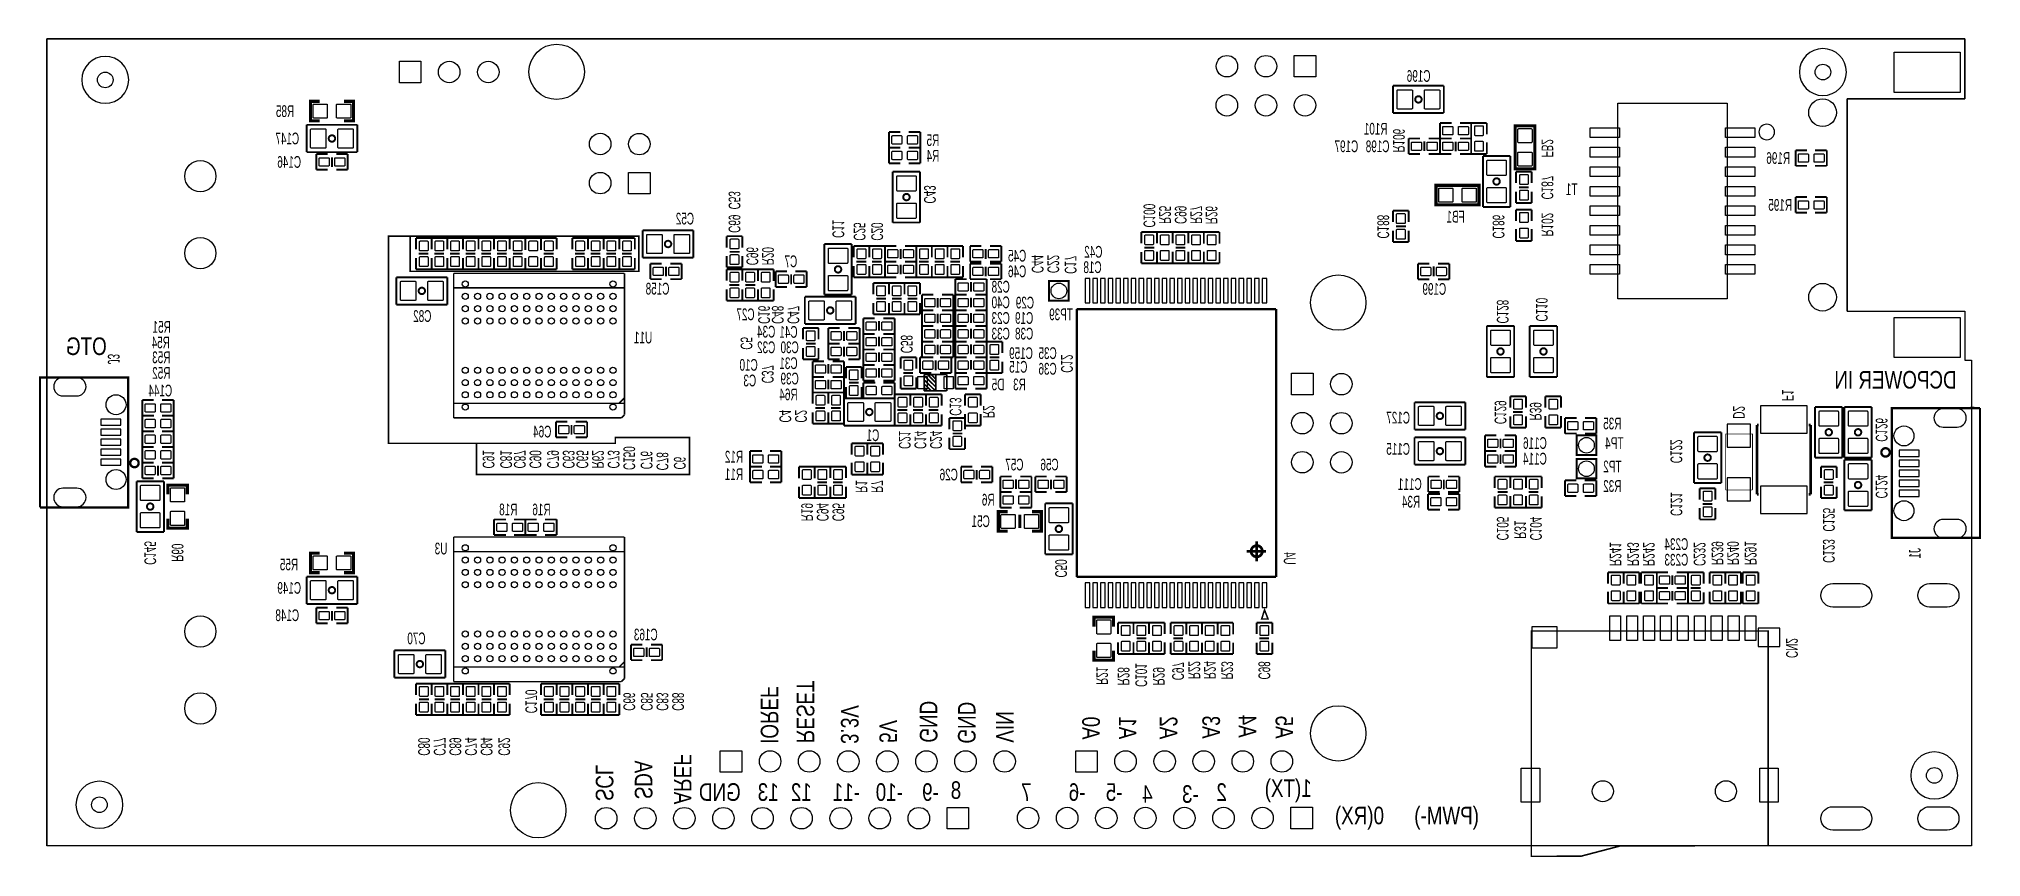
# Model space of a CAD drawing. Extents: x -1 to 126, y -1 to 52.
import ezdxf
from ezdxf.enums import TextEntityAlignment as Align

# ---------------------------------------------------------------- set-up
doc = ezdxf.new("R2010")
doc.units = 0
doc.layers.add('123', color=6, linetype='CONTINUOUS')

msp = doc.modelspace()

# ---------------------------------------------------------------- texts
at = {"layer": '123', "text_generation_flag": 2}
for s, height, width, p in [('C196', 0.762, 0.633333, (89.936574, 49.657)), ('R101', 0.762, 0.633333, (87.142574, 46.228)), ('C147', 0.762, 0.633333, (16.403574, 45.593)), ('R5', 0.762, 0.633333, (58.008266, 45.487082)), ('C197', 0.762, 0.633333, (85.237574, 45.085)), ('C198', 0.762, 0.633333, (87.269574, 45.085)), ('C146', 0.762, 0.633333, (16.530574, 44.069)), ('R4', 0.762, 0.633333, (58.008266, 44.470828)), ('R196', 0.762, 0.633333, (113.304574, 44.323)), ('T1', 0.762, 0.633333, (99.486974, 42.291)), ('R195', 0.762, 0.633333, (113.431574, 41.275)), ('C52', 0.762, 0.633333, (42.070274, 40.386)), ('C7', 0.762, 0.633333, (48.775874, 37.609018)), ('C45', 0.762, 0.633333, (63.660274, 37.973)), ('C18', 0.762, 0.633333, (68.562474, 37.227764)), ('C42', 0.762, 0.633333, (68.613274, 38.227)), ('C28', 0.762, 0.633333, (62.593474, 35.958018)), ('C46', 0.762, 0.633333, (63.660274, 36.957)), ('C158', 0.762, 0.633333, (40.470074, 35.830764)), ('C40', 0.762, 0.633333, (62.593474, 34.942018)), ('C29', 0.762, 0.633333, (64.168274, 34.925)), ('C199', 0.762, 0.633333, (90.952574, 35.814)), ('R51', 0.762, 0.633333, (8.061452, 33.342072)), ('C82', 0.762, 0.633333, (25.001474, 34.052764)), ('C27', 0.762, 0.633333, (46.007274, 34.163)), ('C23', 0.762, 0.633333, (62.593474, 33.926018)), ('C19', 0.762, 0.633333, (64.117474, 33.926018)), ('TP39', 0.762, 0.633333, (66.695574, 34.163)), (' OTG', 1.143, 0.8, (4.240276, 31.900114)), ('R54', 0.762, 0.633333, (8.00227, 32.336232)), ('U11', 0.762, 0.633333, (39.352474, 32.656018)), ('C34', 0.762, 0.633333, (47.353474, 33.036764)), ('C41', 0.762, 0.633333, (48.801274, 33.02)), ('C33', 0.762, 0.633333, (62.593474, 32.910018)), ('C38', 0.762, 0.633333, (64.117474, 32.910018)), ('R53', 0.762, 0.633333, (8.0391, 31.369)), ('C10', 0.762, 0.633333, (46.210474, 30.878018)), ('C32', 0.762, 0.633333, (47.353474, 32.021018)), ('C31', 0.762, 0.633333, (48.801274, 30.988)), ('C30', 0.762, 0.633333, (48.877474, 32.020764)), ('C159', 0.762, 0.633333, (64.092074, 31.639764)), ('C35', 0.762, 0.633333, (65.641474, 31.639764)), ('R52', 0.762, 0.633333, (8.0391, 30.353)), ('C3', 0.762, 0.633333, (46.108874, 29.862018)), ('C39', 0.762, 0.633333, (48.877474, 29.989018)), ('D5', 0.762, 0.633333, (62.237874, 29.608018)), ('C15', 0.762, 0.633333, (63.736474, 30.750764)), ('R3', 0.762, 0.633333, (63.634874, 29.607764)), ('C36', 0.762, 0.633333, (65.641474, 30.623764)), ('DCPOWER IN', 1.143, 0.8, (124.1298, 29.718)), ('C144', 0.762, 0.633333, (8.1534, 29.21)), ('R64', 0.762, 0.633333, (48.801274, 28.956)), ('C127', 0.762, 0.633333, (88.603074, 27.449018)), ('R35', 0.762, 0.633333, (102.344474, 27.068018)), ('C64', 0.762, 0.633333, (32.799274, 26.543)), ('C1', 0.762, 0.633333, (54.109874, 26.305764)), ('C116', 0.762, 0.633333, (97.493074, 25.797764)), ('TP4', 0.762, 0.633333, (102.471474, 25.797764)), ('R12', 0.762, 0.633333, (45.257466, 24.912066)), ('C115', 0.762, 0.633333, (88.603074, 25.417018)), ('C114', 0.762, 0.633333, (97.493074, 24.781764)), ('R11', 0.762, 0.633333, (45.257466, 23.76932)), ('C26', 0.762, 0.633333, (59.215274, 23.749)), ('C57', 0.762, 0.633333, (63.482474, 24.400764)), ('C56', 0.762, 0.633333, (65.768474, 24.401018)), ('TP2', 0.762, 0.633333, (102.344474, 24.273764)), ('R6', 0.762, 0.633333, (61.602874, 22.114764)), ('C111', 0.762, 0.633333, (89.365074, 23.130764)), ('R34', 0.762, 0.633333, (89.263474, 21.988018)), ('R32', 0.762, 0.633333, (102.344474, 23.003764)), ('R18', 0.762, 0.633333, (30.589474, 21.479764)), ('R16', 0.762, 0.633333, (32.748474, 21.479764)), ('U3', 0.762, 0.633333, (26.042874, 18.939764)), ('C234', 0.762, 0.633333, (106.686604, 19.227292)), ('C233', 0.762, 0.633333, (106.686604, 18.211292)), ('C149', 0.762, 0.633333, (16.530574, 16.383)), ('C148', 0.762, 0.633333, (16.403574, 14.605)), ('C163', 0.762, 0.633333, (39.708074, 13.352018)), ('C70', 0.762, 0.633333, (24.620474, 13.097764)), ('GND', 1.143, 0.8, (45.105574, 2.921)), ('13', 1.143, 0.8, (47.569374, 2.921)), ('12', 1.143, 0.8, (49.728374, 2.921)), ('-11', 1.143, 0.8, (52.852574, 2.921)), ('-10', 1.143, 0.8, (55.646574, 2.921)), ('-9', 1.143, 0.8, (57.983374, 2.921)), ('8', 1.143, 0.8, (59.431174, 3.048)), ('7', 1.143, 0.8, (64.003174, 2.921)), ('-6', 1.143, 0.8, (67.508374, 2.921)), ('-5', 1.143, 0.8, (69.921374, 2.921)), ('4', 1.143, 0.8, (71.877174, 2.794)), ('-3', 1.143, 0.8, (74.874374, 2.794)), ('2', 1.143, 0.8, (76.703174, 2.921)), ('1(TX)', 1.143, 0.8, (82.214974, 3.175)), ('0(RX)', 1.143, 0.8, (86.913974, 1.397)), ('(PWM-)', 1.143, 0.8, (93.086174, 1.397))]:
    msp.add_text(s, height=height, dxfattribs=dict(at, width=width)).set_placement(p)
at = {"layer": '123', "text_generation_flag": 2, "width": 0.633333}
for s, p in [('R85', (15.489174, 47.371)), ('FB1', (91.562174, 40.513)), ('C51', (60.701174, 20.717764)), ('R55', (15.743174, 17.907))]:
    msp.add_text(s, height=0.762, dxfattribs=at).set_placement(p, align=Align.CENTER)
at = {"layer": '123', "text_generation_flag": 2}
for s, height, rotation, width, p in [('R106', 0.762, 270, 0.633333, (87.498174, 45.0596)), ('C187', 0.762, 270, 0.633333, (97.150174, 42.0116)), ('C53', 0.762, 270, 0.633333, (44.318174, 41.3639)), ('C43', 0.762, 270, 0.633333, (57.018174, 41.7449)), ('C100', 0.762, 270, 0.633333, (71.283576, 40.188896)), ('C69', 0.762, 270, 0.633333, (44.318174, 39.8399)), ('C11', 0.762, 270, 0.633333, (51.065938, 39.5097)), ('C25', 0.762, 270, 0.633333, (52.446174, 39.3319)), ('C20', 0.762, 270, 0.633333, (53.589174, 39.3319)), ('R25', 0.762, 270, 0.633333, (72.299576, 40.417496)), ('C99', 0.762, 270, 0.633333, (73.315576, 40.417496)), ('R27', 0.762, 270, 0.633333, (74.33183, 40.417496)), ('R26', 0.762, 270, 0.633333, (75.323192, 40.3987)), ('C188', 0.762, 270, 0.633333, (86.482174, 39.4716)), ('C186', 0.762, 270, 0.633333, (93.975174, 39.4716)), ('R102', 0.762, 270, 0.633333, (97.150174, 39.5986)), ('C96', 0.762, 270, 0.633333, (45.478192, 37.7317)), ('R20', 0.762, 270, 0.633333, (46.494192, 37.7317)), ('C44', 0.762, 270, 0.633333, (64.019938, 37.2237)), ('C22', 0.762, 270, 0.633333, (65.036192, 37.2237)), ('C17', 0.762, 270, 0.633333, (66.162174, 37.1729)), ('C128', 0.762, 270, 0.633333, (94.245938, 33.9471)), ('C110', 0.762, 270, 0.633333, (96.786192, 34.0741)), ('C16', 0.762, 270, 0.633333, (46.240192, 33.9217)), ('C48', 0.762, 270, 0.633333, (47.128938, 33.9217)), ('C47', 0.762, 270, 0.633333, (48.145192, 33.9217)), ('C5', 0.762, 270, 0.633333, (45.097192, 32.2453)), ('C58', 0.762, 270, 0.633333, (55.510938, 32.0167)), ('J3', 0.762, 270, 0.633333, (3.97383, 31.2928)), ('C12', 0.762, 270, 0.633333, (65.925192, 30.7467)), ('C37', 0.762, 270, 0.633333, (46.477174, 30.0609)), ('C13', 0.762, 270, 0.633333, (58.686192, 27.9527)), ('F1', 0.762, 270, 0.633333, (112.776, 28.9052)), ('C4', 0.762, 270, 0.633333, (47.620174, 27.5082)), ('C2', 0.762, 270, 0.633333, (48.636174, 27.5082)), ('R2', 0.762, 270, 0.633333, (60.845192, 27.8003)), ('C129', 0.762, 270, 0.633333, (94.102174, 27.4066)), ('R39', 0.762, 270, 0.633333, (96.388174, 27.6479)), ('D2', 0.762, 270, 0.633333, (109.601, 27.7622)), ('C126', 0.762, 270, 0.633333, (118.872, 26.2636)), ('C21', 0.762, 270, 0.633333, (55.383684, 25.7937)), ('C14', 0.762, 270, 0.633333, (56.399938, 25.7937)), ('C24', 0.762, 270, 0.633333, (57.415938, 25.7937)), ('C91', 0.762, 270, 0.633333, (28.332938, 24.527002)), ('C81', 0.762, 270, 0.633333, (29.475938, 24.527002)), ('C87', 0.762, 270, 0.633333, (30.364938, 24.527002)), ('C90', 0.762, 270, 0.633333, (31.381192, 24.527002)), ('C79', 0.762, 270, 0.633333, (32.524192, 24.527002)), ('C63', 0.762, 270, 0.633333, (33.539938, 24.527002)), ('C65', 0.762, 270, 0.633333, (34.428938, 24.527002)), ('R62', 0.762, 270, 0.633333, (35.444938, 24.527002)), ('C73', 0.762, 270, 0.633333, (36.460938, 24.527002)), ('C150', 0.762, 270, 0.633333, (37.476938, 24.425402)), ('C76', 0.762, 270, 0.633333, (38.603174, 24.4729)), ('C78', 0.762, 270, 0.633333, (39.635938, 24.400002)), ('C6', 0.762, 270, 0.633333, (40.762174, 24.4602)), ('C122', 0.762, 270, 0.633333, (105.532174, 24.8666)), ('C124', 0.762, 270, 0.633333, (118.872, 22.5806)), ('R1', 0.762, 270, 0.633333, (52.573174, 22.9362)), ('R7', 0.762, 270, 0.633333, (53.589174, 22.9362)), ('C121', 0.762, 270, 0.633333, (105.537, 21.4376)), ('R19', 0.762, 270, 0.633333, (49.033938, 21.0947)), ('C94', 0.762, 270, 0.633333, (50.049938, 21.0947)), ('C95', 0.762, 270, 0.633333, (51.065684, 21.0947)), ('C125', 0.762, 270, 0.633333, (115.443, 20.4216)), ('C105', 0.762, 270, 0.633333, (94.246192, 19.8501)), ('R31', 0.762, 270, 0.633333, (95.389192, 19.9517)), ('C104', 0.762, 270, 0.633333, (96.405192, 19.8501)), ('C145', 0.762, 270, 0.633333, (6.345174, 18.2626)), ('U4', 0.762, 270, 0.633333, (80.403192, 18.2753)), ('R241', 0.762, 270, 0.633333, (101.581204, 18.185892)), ('R243', 0.762, 270, 0.633333, (102.724204, 18.185892)), ('R242', 0.762, 270, 0.633333, (103.740204, 18.185892)), ('C232', 0.762, 270, 0.633333, (107.042204, 18.185892)), ('R239', 0.762, 270, 0.633333, (108.201714, 18.249392)), ('R240', 0.762, 270, 0.633333, (109.217714, 18.249392)), ('R291', 0.762, 270, 0.633333, (110.360714, 18.249392)), ('C123', 0.762, 270, 0.633333, (115.443, 18.3896)), ('J1', 0.762, 90, 0.633333, (121.788174, 19.3548)), ('C50', 0.762, 270, 0.633333, (65.543938, 17.4371)), ('CN2', 0.762, 270, 0.633333, (113.041938, 12.2047)), ('R28', 0.762, 270, 0.633333, (69.608192, 10.4267)), ('C101', 0.762, 270, 0.633333, (70.750938, 10.3251)), ('R29', 0.762, 270, 0.633333, (71.894192, 10.4267)), ('C97', 0.762, 270, 0.633333, (73.147174, 10.7569)), ('R22', 0.762, 270, 0.633333, (74.204322, 10.826496)), ('R24', 0.762, 270, 0.633333, (75.220322, 10.826496)), ('R23', 0.762, 270, 0.633333, (76.339192, 10.8077)), ('C98', 0.762, 270, 0.633333, (78.751938, 10.8077)), ('C170', 0.762, 270, 0.633333, (31.110174, 8.6106)), ('IOREF', 1.143, 270, 0.8, (46.404276, 6.623304)), ('RESET', 1.143, 270, 0.8, (48.742346, 6.663944)), ('C66', 0.762, 270, 0.633333, (37.476938, 8.7757)), ('C85', 0.762, 270, 0.633333, (38.619938, 8.7757)), ('C83', 0.762, 270, 0.633333, (39.636192, 8.7757)), ('C88', 0.762, 270, 0.633333, (40.652192, 8.7757)), ('3.3V', 1.143, 270, 0.8, (51.61915, 6.623304)), ('GND', 1.143, 270, 0.8, (56.742838, 6.704838)), ('GND', 1.143, 270, 0.8, (59.223402, 6.643116)), ('5V', 1.143, 270, 0.8, (54.120034, 6.684518)), ('VIN', 1.143, 270, 0.8, (61.693552, 6.703822)), ('A0', 1.143, 270, 0.8, (67.300348, 6.902196)), ('A1', 1.143, 270, 0.8, (69.679312, 6.922516)), ('A2', 1.143, 270, 0.8, (72.342756, 6.922516)), ('A3', 1.143, 270, 0.8, (75.107546, 6.963156)), ('A4', 1.143, 270, 0.8, (77.465936, 7.024116)), ('A5', 1.143, 270, 0.8, (79.86522, 6.963156)), ('C80', 0.762, 270, 0.633333, (24.141938, 5.8547)), ('C77', 0.762, 270, 0.633333, (25.158192, 5.8547)), ('C89', 0.762, 270, 0.633333, (26.173938, 5.8547)), ('C74', 0.762, 270, 0.633333, (27.189938, 5.8547)), ('C84', 0.762, 270, 0.633333, (28.206192, 5.8547)), ('C92', 0.762, 270, 0.633333, (29.349192, 5.8547)), ('SCL', 1.143, 270, 0.8, (35.682174, 2.8956)), ('SDA', 1.143, 270, 0.8, (38.222174, 3.0226)), ('AREF', 1.143, 270, 0.8, (40.762174, 2.6924))]:
    msp.add_text(s, height=height, rotation=rotation, dxfattribs=dict(at, width=width)).set_placement(p)
at = {"layer": '123', "text_generation_flag": 2, "width": 0.633333}
for s, p in [('FB2', (97.150174, 45.339)), ('R60', (8.123174, 19.05)), ('R21', (68.210938, 11.049))]:
    msp.add_text(s, height=0.762, rotation=270, dxfattribs=at).set_placement(p, align=Align.CENTER)

# ---------------------------------------------------------------- linework, layer by layer
at = {"layer": '123'}
for points in [[(117.014244, 34.758122), (117.014244, 48.557942), (124.664216, 48.557942), (124.664216, 52.451), (0, 52.451), (0, 0)], [(117.014244, 34.758122), (124.664216, 34.758122), (124.664216, 31.557976), (125.090174, 31.557976), (125.090174, 0), (0, 0)]]:
    msp.add_lwpolyline(points, dxfattribs=at)
for points in [[(0, 52.451), (124.664216, 52.451), (124.664216, 48.557942), (117.014244, 48.557942), (117.014244, 34.758122), (124.664216, 34.758122), (124.664216, 31.557976), (125.090174, 31.557976), (125.090174, 0), (0, 0)], [(22.918674, 49.5935), (22.918674, 50.9905), (24.315674, 50.9905), (24.315674, 49.5935)], [(82.481674, 51.3715), (82.481674, 49.9745), (81.084674, 49.9745), (81.084674, 51.3715)], [(124.364115, 48.968025), (120.064149, 48.968025), (120.064149, 51.588035), (124.364115, 51.588035)], [(109.215174, 35.56), (102.103174, 35.56), (102.103174, 48.26), (109.215174, 48.26)], [(100.312474, 46.0375), (100.312474, 46.6725), (102.217474, 46.6725), (102.217474, 46.0375)], [(109.100874, 46.0375), (109.100874, 46.6725), (111.005874, 46.6725), (111.005874, 46.0375)], [(100.312474, 44.7675), (100.312474, 45.4025), (102.217474, 45.4025), (102.217474, 44.7675)], [(109.100874, 44.7675), (109.100874, 45.4025), (111.005874, 45.4025), (111.005874, 44.7675)], [(39.208964, 42.370502), (37.811964, 42.370502), (37.811964, 43.767502), (39.208964, 43.767502)], [(100.312474, 43.4975), (100.312474, 44.1325), (102.217474, 44.1325), (102.217474, 43.4975)], [(109.100874, 43.4975), (109.100874, 44.1325), (111.005874, 44.1325), (111.005874, 43.4975)], [(100.312474, 42.2275), (100.312474, 42.8625), (102.217474, 42.8625), (102.217474, 42.2275)], [(109.100874, 42.2275), (109.100874, 42.8625), (111.005874, 42.8625), (111.005874, 42.2275)], [(100.312474, 40.9575), (100.312474, 41.5925), (102.217474, 41.5925), (102.217474, 40.9575)], [(109.100874, 40.9575), (109.100874, 41.5925), (111.005874, 41.5925), (111.005874, 40.9575)], [(100.312474, 39.6875), (100.312474, 40.3225), (102.217474, 40.3225), (102.217474, 39.6875)], [(109.100874, 39.6875), (109.100874, 40.3225), (111.005874, 40.3225), (111.005874, 39.6875)], [(100.312474, 38.4175), (100.312474, 39.0525), (102.217474, 39.0525), (102.217474, 38.4175)], [(109.100874, 38.4175), (109.100874, 39.0525), (111.005874, 39.0525), (111.005874, 38.4175)], [(67.488308, 35.280854), (67.793108, 35.280854), (67.793108, 36.881054), (67.488308, 36.881054)], [(67.988434, 35.280854), (68.293234, 35.280854), (68.293234, 36.881054), (67.988434, 36.881054)], [(68.488306, 35.280854), (68.793106, 35.280854), (68.793106, 36.881054), (68.488306, 36.881054)], [(68.988432, 35.280854), (69.293232, 35.280854), (69.293232, 36.881054), (68.988432, 36.881054)], [(69.488304, 35.280854), (69.793104, 35.280854), (69.793104, 36.881054), (69.488304, 36.881054)], [(69.98843, 35.280854), (70.29323, 35.280854), (70.29323, 36.881054), (69.98843, 36.881054)], [(70.488302, 35.280854), (70.793102, 35.280854), (70.793102, 36.881054), (70.488302, 36.881054)], [(70.988428, 35.280854), (71.293228, 35.280854), (71.293228, 36.881054), (70.988428, 36.881054)], [(71.4883, 35.280854), (71.7931, 35.280854), (71.7931, 36.881054), (71.4883, 36.881054)], [(71.988426, 35.280854), (72.293226, 35.280854), (72.293226, 36.881054), (71.988426, 36.881054)], [(72.488298, 35.280854), (72.793098, 35.280854), (72.793098, 36.881054), (72.488298, 36.881054)], [(72.988424, 35.280854), (73.293224, 35.280854), (73.293224, 36.881054), (72.988424, 36.881054)], [(73.488296, 35.280854), (73.793096, 35.280854), (73.793096, 36.881054), (73.488296, 36.881054)], [(73.988422, 35.280854), (74.293222, 35.280854), (74.293222, 36.881054), (73.988422, 36.881054)], [(74.488294, 35.280854), (74.793094, 35.280854), (74.793094, 36.881054), (74.488294, 36.881054)], [(74.98842, 35.280854), (75.29322, 35.280854), (75.29322, 36.881054), (74.98842, 36.881054)], [(75.488292, 35.280854), (75.793092, 35.280854), (75.793092, 36.881054), (75.488292, 36.881054)], [(75.988418, 35.280854), (76.293218, 35.280854), (76.293218, 36.881054), (75.988418, 36.881054)], [(76.48829, 35.280854), (76.79309, 35.280854), (76.79309, 36.881054), (76.48829, 36.881054)], [(76.988416, 35.280854), (77.293216, 35.280854), (77.293216, 36.881054), (76.988416, 36.881054)], [(77.488288, 35.280854), (77.793088, 35.280854), (77.793088, 36.881054), (77.488288, 36.881054)], [(77.988414, 35.280854), (78.293214, 35.280854), (78.293214, 36.881054), (77.988414, 36.881054)], [(78.488286, 35.280854), (78.793086, 35.280854), (78.793086, 36.881054), (78.488286, 36.881054)], [(78.988412, 35.280854), (79.293212, 35.280854), (79.293212, 36.881054), (78.988412, 36.881054)], [(100.312474, 37.1475), (100.312474, 37.7825), (102.217474, 37.7825), (102.217474, 37.1475)], [(109.100874, 37.1475), (109.100874, 37.7825), (111.005874, 37.7825), (111.005874, 37.1475)], [(124.364115, 31.728029), (120.064149, 31.728029), (120.064149, 34.348039), (124.364115, 34.348039)], [(56.62168, 29.7053), (56.62168, 30.5054), (57.221628, 30.5054), (57.221628, 29.7053)], [(58.321448, 29.7053), (58.321448, 30.5054), (58.921396, 30.5054), (58.921396, 29.7053)], [(80.904334, 30.709616), (82.301334, 30.709616), (82.301334, 29.312616), (80.904334, 29.312616)], [(111.372396, 26.825702), (114.420396, 26.825702), (114.420396, 28.603702), (111.372396, 28.603702)], [(3.523234, 27.338147), (4.823206, 27.338147), (4.823206, 27.738197), (3.523234, 27.738197)], [(3.523234, 26.688161), (4.823206, 26.688161), (4.823206, 27.088211), (3.523234, 27.088211)], [(110.725458, 27.411934), (109.225334, 27.411934), (109.225334, 25.91181), (110.725458, 25.91181)], [(3.523234, 26.038175), (4.823206, 26.038175), (4.823206, 26.438225), (3.523234, 26.438225)], [(3.523234, 25.388189), (4.823206, 25.388189), (4.823206, 25.788239), (3.523234, 25.788239)], [(121.687336, 25.710769), (120.387364, 25.710769), (120.387364, 25.310719), (121.687336, 25.310719)], [(3.523234, 24.738203), (4.823206, 24.738203), (4.823206, 25.138253), (3.523234, 25.138253)], [(121.687336, 25.060783), (120.387364, 25.060783), (120.387364, 24.660733), (121.687336, 24.660733)], [(121.687336, 24.410797), (120.387364, 24.410797), (120.387364, 24.010747), (121.687336, 24.010747)], [(110.725458, 23.911814), (109.225334, 23.911814), (109.225334, 22.41169), (110.725458, 22.41169)], [(111.372396, 21.595842), (114.420396, 21.595842), (114.420396, 23.373842), (111.372396, 23.373842)], [(121.687336, 23.760811), (120.387364, 23.760811), (120.387364, 23.360761), (121.687336, 23.360761)], [(121.687336, 23.110825), (120.387364, 23.110825), (120.387364, 22.710775), (121.687336, 22.710775)], [(67.488308, 15.480792), (67.793108, 15.480792), (67.793108, 17.080992), (67.488308, 17.080992)], [(67.988434, 15.480792), (68.293234, 15.480792), (68.293234, 17.080992), (67.988434, 17.080992)], [(68.488306, 15.480792), (68.793106, 15.480792), (68.793106, 17.080992), (68.488306, 17.080992)], [(68.988432, 15.480792), (69.293232, 15.480792), (69.293232, 17.080992), (68.988432, 17.080992)], [(69.488304, 15.480792), (69.793104, 15.480792), (69.793104, 17.080992), (69.488304, 17.080992)], [(69.98843, 15.480792), (70.29323, 15.480792), (70.29323, 17.080992), (69.98843, 17.080992)], [(70.488302, 15.480792), (70.793102, 15.480792), (70.793102, 17.080992), (70.488302, 17.080992)], [(70.988428, 15.480792), (71.293228, 15.480792), (71.293228, 17.080992), (70.988428, 17.080992)], [(71.4883, 15.480792), (71.7931, 15.480792), (71.7931, 17.080992), (71.4883, 17.080992)], [(71.988426, 15.480792), (72.293226, 15.480792), (72.293226, 17.080992), (71.988426, 17.080992)], [(72.488298, 15.480792), (72.793098, 15.480792), (72.793098, 17.080992), (72.488298, 17.080992)], [(72.988424, 15.480792), (73.293224, 15.480792), (73.293224, 17.080992), (72.988424, 17.080992)], [(73.488296, 15.480792), (73.793096, 15.480792), (73.793096, 17.080992), (73.488296, 17.080992)], [(73.988422, 15.480792), (74.293222, 15.480792), (74.293222, 17.080992), (73.988422, 17.080992)], [(74.488294, 15.480792), (74.793094, 15.480792), (74.793094, 17.080992), (74.488294, 17.080992)], [(74.98842, 15.480792), (75.29322, 15.480792), (75.29322, 17.080992), (74.98842, 17.080992)], [(75.488292, 15.480792), (75.793092, 15.480792), (75.793092, 17.080992), (75.488292, 17.080992)], [(75.988418, 15.480792), (76.293218, 15.480792), (76.293218, 17.080992), (75.988418, 17.080992)], [(76.48829, 15.480792), (76.79309, 15.480792), (76.79309, 17.080992), (76.48829, 17.080992)], [(76.988416, 15.480792), (77.293216, 15.480792), (77.293216, 17.080992), (76.988416, 17.080992)], [(77.488288, 15.480792), (77.793088, 15.480792), (77.793088, 17.080992), (77.488288, 17.080992)], [(77.988414, 15.480792), (78.293214, 15.480792), (78.293214, 17.080992), (77.988414, 17.080992)], [(78.488286, 15.480792), (78.793086, 15.480792), (78.793086, 17.080992), (78.488286, 17.080992)], [(78.988412, 15.480792), (79.293212, 15.480792), (79.293212, 17.080992), (78.988412, 17.080992)], [(96.535367, 12.845542), (96.535367, 14.24559), (98.135313, 14.24559), (98.135313, 12.845542)], [(101.585522, 13.345541), (101.585522, 14.945487), (102.285546, 14.945487), (102.285546, 13.345541)], [(102.685342, 13.345541), (102.685342, 14.945487), (103.385366, 14.945487), (103.385366, 13.345541)], [(103.785416, 13.345541), (103.785416, 14.945487), (104.48544, 14.945487), (104.48544, 13.345541)], [(104.88549, 13.345541), (104.88549, 14.945487), (105.585514, 14.945487), (105.585514, 13.345541)], [(105.98531, 13.345541), (105.98531, 14.945487), (106.685334, 14.945487), (106.685334, 13.345541)], [(107.085384, 13.345541), (107.085384, 14.945487), (107.785408, 14.945487), (107.785408, 13.345541)], [(108.185458, 13.345541), (108.185458, 14.945487), (108.885482, 14.945487), (108.885482, 13.345541)], [(109.285532, 13.345541), (109.285532, 14.945487), (109.985556, 14.945487), (109.985556, 13.345541)], [(110.385352, 13.345541), (110.385352, 14.945487), (111.085376, 14.945487), (111.085376, 13.345541)], [(111.23549, 12.945618), (112.635538, 12.945618), (112.635538, 14.145514), (111.23549, 14.145514)], [(43.775376, 4.782566), (43.775376, 6.179566), (45.172376, 6.179566), (45.172376, 4.782566)], [(66.874898, 4.782566), (66.874898, 6.179566), (68.271898, 6.179566), (68.271898, 4.782566)], [(95.83547, 2.845689), (95.83547, 5.045583), (97.035366, 5.045583), (97.035366, 2.845689)], [(111.335566, 2.845689), (111.335566, 5.045583), (112.535462, 5.045583), (112.535462, 2.845689)], [(59.918346, 2.49047), (59.918346, 1.09347), (58.521346, 1.09347), (58.521346, 2.49047)], [(82.259678, 2.500376), (82.259678, 1.103376), (80.862678, 1.103376), (80.862678, 2.500376)]]:
    msp.add_lwpolyline(points, close=True, dxfattribs=at)
for points in [[(116.962174, 50.292, 1), (113.914174, 50.292, 1)], [(5.329174, 49.784, 1), (2.281174, 49.784, 1)], [(18.18513, 47.292006), (17.365218, 47.292006, -0.414214), (17.31518, 47.342044), (17.31518, 48.161956, -0.414214), (17.365218, 48.211994), (18.18513, 48.211994, -0.414214), (18.235168, 48.161956), (18.235168, 47.342044, -0.414214), (18.18513, 47.292006)], [(19.70913, 47.292006), (18.889218, 47.292006, -0.414214), (18.83918, 47.342044), (18.83918, 48.161956, -0.414214), (18.889218, 48.211994), (19.70913, 48.211994, -0.414214), (19.759168, 48.161956), (19.759168, 47.342044, -0.414214), (19.70913, 47.292006)], [(87.810086, 49.139094), (88.710262, 49.139094, -0.414214), (88.7603, 49.089056), (88.7603, 47.938944, -0.414214), (88.710262, 47.888906), (87.810086, 47.888906, -0.414214), (87.760048, 47.938944), (87.760048, 49.089056, -0.414214), (87.810086, 49.139094)], [(89.588086, 49.139094), (90.488262, 49.139094, -0.414214), (90.5383, 49.089056), (90.5383, 47.938944, -0.414214), (90.488262, 47.888906), (89.588086, 47.888906, -0.414214), (89.538048, 47.938944), (89.538048, 49.089056, -0.414214), (89.588086, 49.139094)], [(90.779092, 46.757082), (91.329256, 46.757082, -0.414214), (91.379294, 46.707044), (91.379294, 46.256956, -0.414214), (91.329256, 46.206918), (90.779092, 46.206918, -0.414214), (90.729054, 46.256956), (90.729054, 46.707044, -0.414214), (90.779092, 46.757082)], [(91.795092, 46.757082), (92.345256, 46.757082, -0.414214), (92.395294, 46.707044), (92.395294, 46.256956, -0.414214), (92.345256, 46.206918), (91.795092, 46.206918, -0.414214), (91.745054, 46.256956), (91.745054, 46.707044, -0.414214), (91.795092, 46.757082)], [(92.811092, 46.206918), (92.811092, 46.757082, -0.414214), (92.86113, 46.80712), (93.311218, 46.80712, -0.414214), (93.361256, 46.757082), (93.361256, 46.206918, -0.414214), (93.311218, 46.15688), (92.86113, 46.15688, -0.414214), (92.811092, 46.206918)], [(112.296956, 46.396148, 1), (111.280956, 46.396148, 1)], [(18.098262, 45.348906), (17.198086, 45.348906, -0.414214), (17.148048, 45.398944), (17.148048, 46.549056, -0.414214), (17.198086, 46.599094), (18.098262, 46.599094, -0.414214), (18.1483, 46.549056), (18.1483, 45.398944, -0.414214), (18.098262, 45.348906)], [(19.876262, 45.348906), (18.976086, 45.348906, -0.414214), (18.926048, 45.398944), (18.926048, 46.549056, -0.414214), (18.976086, 46.599094), (19.876262, 46.599094, -0.414214), (19.9263, 46.549056), (19.9263, 45.398944, -0.414214), (19.876262, 45.348906)], [(55.527448, 45.609764), (54.977284, 45.609764, -0.414214), (54.927246, 45.659802), (54.927246, 46.10989, -0.414214), (54.977284, 46.159928), (55.527448, 46.159928, -0.414214), (55.577486, 46.10989), (55.577486, 45.659802, -0.414214), (55.527448, 45.609764)], [(56.543448, 45.609764), (55.993284, 45.609764, -0.414214), (55.943246, 45.659802), (55.943246, 46.10989, -0.414214), (55.993284, 46.159928), (56.543448, 46.159928, -0.414214), (56.593486, 46.10989), (56.593486, 45.659802, -0.414214), (56.543448, 45.609764)], [(89.297256, 45.190918), (88.747092, 45.190918, -0.414214), (88.697054, 45.240956), (88.697054, 45.691044, -0.414214), (88.747092, 45.741082), (89.297256, 45.741082, -0.414214), (89.347294, 45.691044), (89.347294, 45.240956, -0.414214), (89.297256, 45.190918)], [(90.313256, 45.190918), (89.763092, 45.190918, -0.414214), (89.713054, 45.240956), (89.713054, 45.691044, -0.414214), (89.763092, 45.741082), (90.313256, 45.741082, -0.414214), (90.363294, 45.691044), (90.363294, 45.240956, -0.414214), (90.313256, 45.190918)], [(90.779092, 45.741082), (91.329256, 45.741082, -0.414214), (91.379294, 45.691044), (91.379294, 45.240956, -0.414214), (91.329256, 45.190918), (90.779092, 45.190918, -0.414214), (90.729054, 45.240956), (90.729054, 45.691044, -0.414214), (90.779092, 45.741082)], [(91.795092, 45.741082), (92.345256, 45.741082, -0.414214), (92.395294, 45.691044), (92.395294, 45.240956, -0.414214), (92.345256, 45.190918), (91.795092, 45.190918, -0.414214), (91.745054, 45.240956), (91.745054, 45.691044, -0.414214), (91.795092, 45.741082)], [(92.811092, 45.190918), (92.811092, 45.741082, -0.414214), (92.86113, 45.79112), (93.311218, 45.79112, -0.414214), (93.361256, 45.741082), (93.361256, 45.190918, -0.414214), (93.311218, 45.14088), (92.86113, 45.14088, -0.414214), (92.811092, 45.190918)], [(95.614744, 45.745908), (95.614744, 46.56582, -0.414214), (95.664782, 46.615858), (96.484694, 46.615858, -0.414214), (96.534732, 46.56582), (96.534732, 45.745908, -0.414214), (96.484694, 45.69587), (95.664782, 45.69587, -0.414214), (95.614744, 45.745908)], [(17.754092, 44.725082), (18.304256, 44.725082, -0.414214), (18.354294, 44.675044), (18.354294, 44.224956, -0.414214), (18.304256, 44.174918), (17.754092, 44.174918, -0.414214), (17.704054, 44.224956), (17.704054, 44.675044, -0.414214), (17.754092, 44.725082)], [(18.770092, 44.725082), (19.320256, 44.725082, -0.414214), (19.370294, 44.675044), (19.370294, 44.224956, -0.414214), (19.320256, 44.174918), (18.770092, 44.174918, -0.414214), (18.720054, 44.224956), (18.720054, 44.675044, -0.414214), (18.770092, 44.725082)], [(55.527448, 44.593764), (54.977284, 44.593764, -0.414214), (54.927246, 44.643802), (54.927246, 45.09389, -0.414214), (54.977284, 45.143928), (55.527448, 45.143928, -0.414214), (55.577486, 45.09389), (55.577486, 44.643802, -0.414214), (55.527448, 44.593764)], [(56.543448, 44.593764), (55.993284, 44.593764, -0.414214), (55.943246, 44.643802), (55.943246, 45.09389, -0.414214), (55.993284, 45.143928), (56.543448, 45.143928, -0.414214), (56.593486, 45.09389), (56.593486, 44.643802, -0.414214), (56.543448, 44.593764)], [(94.854268, 44.519088), (94.854268, 43.618912, -0.414214), (94.80423, 43.568874), (93.654118, 43.568874, -0.414214), (93.60408, 43.618912), (93.60408, 44.519088, -0.414214), (93.654118, 44.569126), (94.80423, 44.569126, -0.414214), (94.854268, 44.519088)], [(95.614744, 44.221908), (95.614744, 45.04182, -0.414214), (95.664782, 45.091858), (96.484694, 45.091858, -0.414214), (96.534732, 45.04182), (96.534732, 44.221908, -0.414214), (96.484694, 44.17187), (95.664782, 44.17187, -0.414214), (95.614744, 44.221908)], [(114.443256, 44.428918), (113.893092, 44.428918, -0.414214), (113.843054, 44.478956), (113.843054, 44.929044, -0.414214), (113.893092, 44.979082), (114.443256, 44.979082, -0.414214), (114.493294, 44.929044), (114.493294, 44.478956, -0.414214), (114.443256, 44.428918)], [(115.459256, 44.428918), (114.909092, 44.428918, -0.414214), (114.859054, 44.478956), (114.859054, 44.929044, -0.414214), (114.909092, 44.979082), (115.459256, 44.979082, -0.414214), (115.509294, 44.929044), (115.509294, 44.478956, -0.414214), (115.459256, 44.428918)], [(56.500268, 43.503088), (56.500268, 42.602912, -0.414214), (56.45023, 42.552874), (55.300118, 42.552874, -0.414214), (55.25008, 42.602912), (55.25008, 43.503088, -0.414214), (55.300118, 43.553126), (56.45023, 43.553126, -0.414214), (56.500268, 43.503088)], [(96.282256, 43.582082), (96.282256, 43.031918, -0.414214), (96.232218, 42.98188), (95.78213, 42.98188, -0.414214), (95.732092, 43.031918), (95.732092, 43.582082, -0.414214), (95.78213, 43.63212), (96.232218, 43.63212, -0.414214), (96.282256, 43.582082)], [(56.500268, 41.725088), (56.500268, 40.824912, -0.414214), (56.45023, 40.774874), (55.300118, 40.774874, -0.414214), (55.25008, 40.824912), (55.25008, 41.725088, -0.414214), (55.300118, 41.775126), (56.45023, 41.775126, -0.414214), (56.500268, 41.725088)], [(90.517218, 42.750994), (91.33713, 42.750994, -0.414214), (91.387168, 42.700956), (91.387168, 41.881044, -0.414214), (91.33713, 41.831006), (90.517218, 41.831006, -0.414214), (90.46718, 41.881044), (90.46718, 42.700956, -0.414214), (90.517218, 42.750994)], [(92.041218, 42.750994), (92.86113, 42.750994, -0.414214), (92.911168, 42.700956), (92.911168, 41.881044, -0.414214), (92.86113, 41.831006), (92.041218, 41.831006, -0.414214), (91.99118, 41.881044), (91.99118, 42.700956, -0.414214), (92.041218, 42.750994)], [(94.854268, 42.741088), (94.854268, 41.840912, -0.414214), (94.80423, 41.790874), (93.654118, 41.790874, -0.414214), (93.60408, 41.840912), (93.60408, 42.741088, -0.414214), (93.654118, 42.791126), (94.80423, 42.791126, -0.414214), (94.854268, 42.741088)], [(96.282256, 42.566082), (96.282256, 42.015918, -0.414214), (96.232218, 41.96588), (95.78213, 41.96588, -0.414214), (95.732092, 42.015918), (95.732092, 42.566082, -0.414214), (95.78213, 42.61612), (96.232218, 42.61612, -0.414214), (96.282256, 42.566082)], [(114.443256, 41.380918), (113.893092, 41.380918, -0.414214), (113.843054, 41.430956), (113.843054, 41.881044, -0.414214), (113.893092, 41.931082), (114.443256, 41.931082, -0.414214), (114.493294, 41.881044), (114.493294, 41.430956, -0.414214), (114.443256, 41.380918)], [(115.459256, 41.380918), (114.909092, 41.380918, -0.414214), (114.859054, 41.430956), (114.859054, 41.881044, -0.414214), (114.909092, 41.931082), (115.459256, 41.931082, -0.414214), (115.509294, 41.881044), (115.509294, 41.430956, -0.414214), (115.459256, 41.380918)], [(87.731092, 40.491918), (87.731092, 41.042082, -0.414214), (87.78113, 41.09212), (88.231218, 41.09212, -0.414214), (88.281256, 41.042082), (88.281256, 40.491918, -0.414214), (88.231218, 40.44188), (87.78113, 40.44188, -0.414214), (87.731092, 40.491918)], [(95.732092, 40.568118), (95.732092, 41.118282, -0.414214), (95.78213, 41.16832), (96.232218, 41.16832, -0.414214), (96.282256, 41.118282), (96.282256, 40.568118, -0.414214), (96.232218, 40.51808), (95.78213, 40.51808, -0.414214), (95.732092, 40.568118)], [(24.781256, 39.264082), (24.781256, 38.713918, -0.414214), (24.731218, 38.66388), (24.28113, 38.66388, -0.414214), (24.231092, 38.713918), (24.231092, 39.264082, -0.414214), (24.28113, 39.31412), (24.731218, 39.31412, -0.414214), (24.781256, 39.264082)], [(25.797256, 39.264082), (25.797256, 38.713918, -0.414214), (25.747218, 38.66388), (25.29713, 38.66388, -0.414214), (25.247092, 38.713918), (25.247092, 39.264082, -0.414214), (25.29713, 39.31412), (25.747218, 39.31412, -0.414214), (25.797256, 39.264082)], [(26.813256, 39.264082), (26.813256, 38.713918, -0.414214), (26.763218, 38.66388), (26.31313, 38.66388, -0.414214), (26.263092, 38.713918), (26.263092, 39.264082, -0.414214), (26.31313, 39.31412), (26.763218, 39.31412, -0.414214), (26.813256, 39.264082)], [(27.829256, 39.264082), (27.829256, 38.713918, -0.414214), (27.779218, 38.66388), (27.32913, 38.66388, -0.414214), (27.279092, 38.713918), (27.279092, 39.264082, -0.414214), (27.32913, 39.31412), (27.779218, 39.31412, -0.414214), (27.829256, 39.264082)], [(28.845256, 39.264082), (28.845256, 38.713918, -0.414214), (28.795218, 38.66388), (28.34513, 38.66388, -0.414214), (28.295092, 38.713918), (28.295092, 39.264082, -0.414214), (28.34513, 39.31412), (28.795218, 39.31412, -0.414214), (28.845256, 39.264082)], [(29.861256, 39.264082), (29.861256, 38.713918, -0.414214), (29.811218, 38.66388), (29.36113, 38.66388, -0.414214), (29.311092, 38.713918), (29.311092, 39.264082, -0.414214), (29.36113, 39.31412), (29.811218, 39.31412, -0.414214), (29.861256, 39.264082)], [(30.327092, 38.713918), (30.327092, 39.264082, -0.414214), (30.37713, 39.31412), (30.827218, 39.31412, -0.414214), (30.877256, 39.264082), (30.877256, 38.713918, -0.414214), (30.827218, 38.66388), (30.37713, 38.66388, -0.414214), (30.327092, 38.713918)], [(31.893256, 39.264082), (31.893256, 38.713918, -0.414214), (31.843218, 38.66388), (31.39313, 38.66388, -0.414214), (31.343092, 38.713918), (31.343092, 39.264082, -0.414214), (31.39313, 39.31412), (31.843218, 39.31412, -0.414214), (31.893256, 39.264082)], [(32.909256, 39.264082), (32.909256, 38.713918, -0.414214), (32.859218, 38.66388), (32.40913, 38.66388, -0.414214), (32.359092, 38.713918), (32.359092, 39.264082, -0.414214), (32.40913, 39.31412), (32.859218, 39.31412, -0.414214), (32.909256, 39.264082)], [(34.941256, 39.264082), (34.941256, 38.713918, -0.414214), (34.891218, 38.66388), (34.44113, 38.66388, -0.414214), (34.391092, 38.713918), (34.391092, 39.264082, -0.414214), (34.44113, 39.31412), (34.891218, 39.31412, -0.414214), (34.941256, 39.264082)], [(35.957256, 39.264082), (35.957256, 38.713918, -0.414214), (35.907218, 38.66388), (35.45713, 38.66388, -0.414214), (35.407092, 38.713918), (35.407092, 39.264082, -0.414214), (35.45713, 39.31412), (35.907218, 39.31412, -0.414214), (35.957256, 39.264082)], [(36.973256, 39.264082), (36.973256, 38.713918, -0.414214), (36.923218, 38.66388), (36.47313, 38.66388, -0.414214), (36.423092, 38.713918), (36.423092, 39.264082, -0.414214), (36.47313, 39.31412), (36.923218, 39.31412, -0.414214), (36.973256, 39.264082)], [(37.989256, 39.264082), (37.989256, 38.713918, -0.414214), (37.939218, 38.66388), (37.48913, 38.66388, -0.414214), (37.439092, 38.713918), (37.439092, 39.264082, -0.414214), (37.48913, 39.31412), (37.939218, 39.31412, -0.414214), (37.989256, 39.264082)], [(39.042086, 39.741094), (39.942262, 39.741094, -0.414214), (39.9923, 39.691056), (39.9923, 38.540944, -0.414214), (39.942262, 38.490906), (39.042086, 38.490906, -0.414214), (38.992048, 38.540944), (38.992048, 39.691056, -0.414214), (39.042086, 39.741094)], [(40.820086, 39.741094), (41.720262, 39.741094, -0.414214), (41.7703, 39.691056), (41.7703, 38.540944, -0.414214), (41.720262, 38.490906), (40.820086, 38.490906, -0.414214), (40.770048, 38.540944), (40.770048, 39.691056, -0.414214), (40.820086, 39.741094)], [(44.424092, 38.840918), (44.424092, 39.391082, -0.414214), (44.47413, 39.44112), (44.924218, 39.44112, -0.414214), (44.974256, 39.391082), (44.974256, 38.840918, -0.414214), (44.924218, 38.79088), (44.47413, 38.79088, -0.414214), (44.424092, 38.840918)], [(71.37273, 39.113714), (71.37273, 39.663878, -0.414214), (71.422768, 39.713916), (71.872856, 39.713916, -0.414214), (71.922894, 39.663878), (71.922894, 39.113714, -0.414214), (71.872856, 39.063676), (71.422768, 39.063676, -0.414214), (71.37273, 39.113714)], [(72.38873, 39.113714), (72.38873, 39.663878, -0.414214), (72.438768, 39.713916), (72.888856, 39.713916, -0.414214), (72.938894, 39.663878), (72.938894, 39.113714, -0.414214), (72.888856, 39.063676), (72.438768, 39.063676, -0.414214), (72.38873, 39.113714)], [(73.40473, 39.113714), (73.40473, 39.663878, -0.414214), (73.454768, 39.713916), (73.904856, 39.713916, -0.414214), (73.954894, 39.663878), (73.954894, 39.113714, -0.414214), (73.904856, 39.063676), (73.454768, 39.063676, -0.414214), (73.40473, 39.113714)], [(74.42073, 39.113714), (74.42073, 39.663878, -0.414214), (74.470768, 39.713916), (74.920856, 39.713916, -0.414214), (74.970894, 39.663878), (74.970894, 39.113714, -0.414214), (74.920856, 39.063676), (74.470768, 39.063676, -0.414214), (74.42073, 39.113714)], [(75.986894, 39.663878), (75.986894, 39.113714, -0.414214), (75.936856, 39.063676), (75.486768, 39.063676, -0.414214), (75.43673, 39.113714), (75.43673, 39.663878, -0.414214), (75.486768, 39.713916), (75.936856, 39.713916, -0.414214), (75.986894, 39.663878)], [(87.731092, 39.475918), (87.731092, 40.026082, -0.414214), (87.78113, 40.07612), (88.231218, 40.07612, -0.414214), (88.281256, 40.026082), (88.281256, 39.475918, -0.414214), (88.231218, 39.42588), (87.78113, 39.42588, -0.414214), (87.731092, 39.475918)], [(95.732092, 39.552118), (95.732092, 40.102282, -0.414214), (95.78213, 40.15232), (96.232218, 40.15232, -0.414214), (96.282256, 40.102282), (96.282256, 39.552118, -0.414214), (96.232218, 39.50208), (95.78213, 39.50208, -0.414214), (95.732092, 39.552118)], [(24.781256, 38.248082), (24.781256, 37.697918, -0.414214), (24.731218, 37.64788), (24.28113, 37.64788, -0.414214), (24.231092, 37.697918), (24.231092, 38.248082, -0.414214), (24.28113, 38.29812), (24.731218, 38.29812, -0.414214), (24.781256, 38.248082)], [(25.797256, 38.248082), (25.797256, 37.697918, -0.414214), (25.747218, 37.64788), (25.29713, 37.64788, -0.414214), (25.247092, 37.697918), (25.247092, 38.248082, -0.414214), (25.29713, 38.29812), (25.747218, 38.29812, -0.414214), (25.797256, 38.248082)], [(26.813256, 38.248082), (26.813256, 37.697918, -0.414214), (26.763218, 37.64788), (26.31313, 37.64788, -0.414214), (26.263092, 37.697918), (26.263092, 38.248082, -0.414214), (26.31313, 38.29812), (26.763218, 38.29812, -0.414214), (26.813256, 38.248082)], [(27.829256, 38.248082), (27.829256, 37.697918, -0.414214), (27.779218, 37.64788), (27.32913, 37.64788, -0.414214), (27.279092, 37.697918), (27.279092, 38.248082, -0.414214), (27.32913, 38.29812), (27.779218, 38.29812, -0.414214), (27.829256, 38.248082)], [(28.845256, 38.248082), (28.845256, 37.697918, -0.414214), (28.795218, 37.64788), (28.34513, 37.64788, -0.414214), (28.295092, 37.697918), (28.295092, 38.248082, -0.414214), (28.34513, 38.29812), (28.795218, 38.29812, -0.414214), (28.845256, 38.248082)], [(29.861256, 38.248082), (29.861256, 37.697918, -0.414214), (29.811218, 37.64788), (29.36113, 37.64788, -0.414214), (29.311092, 37.697918), (29.311092, 38.248082, -0.414214), (29.36113, 38.29812), (29.811218, 38.29812, -0.414214), (29.861256, 38.248082)], [(30.327092, 37.697918), (30.327092, 38.248082, -0.414214), (30.37713, 38.29812), (30.827218, 38.29812, -0.414214), (30.877256, 38.248082), (30.877256, 37.697918, -0.414214), (30.827218, 37.64788), (30.37713, 37.64788, -0.414214), (30.327092, 37.697918)], [(31.893256, 38.248082), (31.893256, 37.697918, -0.414214), (31.843218, 37.64788), (31.39313, 37.64788, -0.414214), (31.343092, 37.697918), (31.343092, 38.248082, -0.414214), (31.39313, 38.29812), (31.843218, 38.29812, -0.414214), (31.893256, 38.248082)], [(32.909256, 38.248082), (32.909256, 37.697918, -0.414214), (32.859218, 37.64788), (32.40913, 37.64788, -0.414214), (32.359092, 37.697918), (32.359092, 38.248082, -0.414214), (32.40913, 38.29812), (32.859218, 38.29812, -0.414214), (32.909256, 38.248082)], [(34.941256, 38.248082), (34.941256, 37.697918, -0.414214), (34.891218, 37.64788), (34.44113, 37.64788, -0.414214), (34.391092, 37.697918), (34.391092, 38.248082, -0.414214), (34.44113, 38.29812), (34.891218, 38.29812, -0.414214), (34.941256, 38.248082)], [(35.957256, 38.248082), (35.957256, 37.697918, -0.414214), (35.907218, 37.64788), (35.45713, 37.64788, -0.414214), (35.407092, 37.697918), (35.407092, 38.248082, -0.414214), (35.45713, 38.29812), (35.907218, 38.29812, -0.414214), (35.957256, 38.248082)], [(36.973256, 38.248082), (36.973256, 37.697918, -0.414214), (36.923218, 37.64788), (36.47313, 37.64788, -0.414214), (36.423092, 37.697918), (36.423092, 38.248082, -0.414214), (36.47313, 38.29812), (36.923218, 38.29812, -0.414214), (36.973256, 38.248082)], [(37.989256, 38.248082), (37.989256, 37.697918, -0.414214), (37.939218, 37.64788), (37.48913, 37.64788, -0.414214), (37.439092, 37.697918), (37.439092, 38.248082, -0.414214), (37.48913, 38.29812), (37.939218, 38.29812, -0.414214), (37.989256, 38.248082)], [(44.424092, 37.824918), (44.424092, 38.375082, -0.414214), (44.47413, 38.42512), (44.924218, 38.42512, -0.414214), (44.974256, 38.375082), (44.974256, 37.824918, -0.414214), (44.924218, 37.77488), (44.47413, 37.77488, -0.414214), (44.424092, 37.824918)], [(52.055268, 38.804088), (52.055268, 37.903912, -0.414214), (52.00523, 37.853874), (50.855118, 37.853874, -0.414214), (50.80508, 37.903912), (50.80508, 38.804088, -0.414214), (50.855118, 38.854126), (52.00523, 38.854126, -0.414214), (52.055268, 38.804088)], [(53.229256, 38.756082), (53.229256, 38.205918, -0.414214), (53.179218, 38.15588), (52.72913, 38.15588, -0.414214), (52.679092, 38.205918), (52.679092, 38.756082, -0.414214), (52.72913, 38.80612), (53.179218, 38.80612, -0.414214), (53.229256, 38.756082)], [(54.245256, 38.756082), (54.245256, 38.205918, -0.414214), (54.195218, 38.15588), (53.74513, 38.15588, -0.414214), (53.695092, 38.205918), (53.695092, 38.756082, -0.414214), (53.74513, 38.80612), (54.195218, 38.80612, -0.414214), (54.245256, 38.756082)], [(54.711092, 38.756082), (55.261256, 38.756082, -0.414214), (55.311294, 38.706044), (55.311294, 38.255956, -0.414214), (55.261256, 38.205918), (54.711092, 38.205918, -0.414214), (54.661054, 38.255956), (54.661054, 38.706044, -0.414214), (54.711092, 38.756082)], [(55.727092, 38.756082), (56.277256, 38.756082, -0.414214), (56.327294, 38.706044), (56.327294, 38.255956, -0.414214), (56.277256, 38.205918), (55.727092, 38.205918, -0.414214), (55.677054, 38.255956), (55.677054, 38.706044, -0.414214), (55.727092, 38.756082)], [(57.293256, 38.756082), (57.293256, 38.205918, -0.414214), (57.243218, 38.15588), (56.79313, 38.15588, -0.414214), (56.743092, 38.205918), (56.743092, 38.756082, -0.414214), (56.79313, 38.80612), (57.243218, 38.80612, -0.414214), (57.293256, 38.756082)], [(58.309256, 38.756082), (58.309256, 38.205918, -0.414214), (58.259218, 38.15588), (57.80913, 38.15588, -0.414214), (57.759092, 38.205918), (57.759092, 38.756082, -0.414214), (57.80913, 38.80612), (58.259218, 38.80612, -0.414214), (58.309256, 38.756082)], [(59.325256, 38.756082), (59.325256, 38.205918, -0.414214), (59.275218, 38.15588), (58.82513, 38.15588, -0.414214), (58.775092, 38.205918), (58.775092, 38.756082, -0.414214), (58.82513, 38.80612), (59.275218, 38.80612, -0.414214), (59.325256, 38.756082)], [(60.248292, 38.756082), (60.798456, 38.756082, -0.414214), (60.848494, 38.706044), (60.848494, 38.255956, -0.414214), (60.798456, 38.205918), (60.248292, 38.205918, -0.414214), (60.198254, 38.255956), (60.198254, 38.706044, -0.414214), (60.248292, 38.756082)], [(61.264292, 38.756082), (61.814456, 38.756082, -0.414214), (61.864494, 38.706044), (61.864494, 38.255956, -0.414214), (61.814456, 38.205918), (61.264292, 38.205918, -0.414214), (61.214254, 38.255956), (61.214254, 38.706044, -0.414214), (61.264292, 38.756082)], [(71.37273, 38.097714), (71.37273, 38.647878, -0.414214), (71.422768, 38.697916), (71.872856, 38.697916, -0.414214), (71.922894, 38.647878), (71.922894, 38.097714, -0.414214), (71.872856, 38.047676), (71.422768, 38.047676, -0.414214), (71.37273, 38.097714)], [(72.38873, 38.097714), (72.38873, 38.647878, -0.414214), (72.438768, 38.697916), (72.888856, 38.697916, -0.414214), (72.938894, 38.647878), (72.938894, 38.097714, -0.414214), (72.888856, 38.047676), (72.438768, 38.047676, -0.414214), (72.38873, 38.097714)], [(73.40473, 38.097714), (73.40473, 38.647878, -0.414214), (73.454768, 38.697916), (73.904856, 38.697916, -0.414214), (73.954894, 38.647878), (73.954894, 38.097714, -0.414214), (73.904856, 38.047676), (73.454768, 38.047676, -0.414214), (73.40473, 38.097714)], [(74.42073, 38.097714), (74.42073, 38.647878, -0.414214), (74.470768, 38.697916), (74.920856, 38.697916, -0.414214), (74.970894, 38.647878), (74.970894, 38.097714, -0.414214), (74.920856, 38.047676), (74.470768, 38.047676, -0.414214), (74.42073, 38.097714)], [(75.986894, 38.647878), (75.986894, 38.097714, -0.414214), (75.936856, 38.047676), (75.486768, 38.047676, -0.414214), (75.43673, 38.097714), (75.43673, 38.647878, -0.414214), (75.486768, 38.697916), (75.936856, 38.697916, -0.414214), (75.986894, 38.647878)], [(23.040086, 36.693094), (23.940262, 36.693094, -0.414214), (23.9903, 36.643056), (23.9903, 35.492944, -0.414214), (23.940262, 35.442906), (23.040086, 35.442906, -0.414214), (22.990048, 35.492944), (22.990048, 36.643056, -0.414214), (23.040086, 36.693094)], [(24.818086, 36.693094), (25.718262, 36.693094, -0.414214), (25.7683, 36.643056), (25.7683, 35.492944, -0.414214), (25.718262, 35.442906), (24.818086, 35.442906, -0.414214), (24.768048, 35.492944), (24.768048, 36.643056, -0.414214), (24.818086, 36.693094)], [(39.471092, 37.613082), (40.021256, 37.613082, -0.414214), (40.071294, 37.563044), (40.071294, 37.112956, -0.414214), (40.021256, 37.062918), (39.471092, 37.062918, -0.414214), (39.421054, 37.112956), (39.421054, 37.563044, -0.414214), (39.471092, 37.613082)], [(40.487092, 37.613082), (41.037256, 37.613082, -0.414214), (41.087294, 37.563044), (41.087294, 37.112956, -0.414214), (41.037256, 37.062918), (40.487092, 37.062918, -0.414214), (40.437054, 37.112956), (40.437054, 37.563044, -0.414214), (40.487092, 37.613082)], [(44.974256, 37.232082), (44.974256, 36.681918, -0.414214), (44.924218, 36.63188), (44.47413, 36.63188, -0.414214), (44.424092, 36.681918), (44.424092, 37.232082, -0.414214), (44.47413, 37.28212), (44.924218, 37.28212, -0.414214), (44.974256, 37.232082)], [(45.440092, 36.681918), (45.440092, 37.232082, -0.414214), (45.49013, 37.28212), (45.940218, 37.28212, -0.414214), (45.990256, 37.232082), (45.990256, 36.681918, -0.414214), (45.940218, 36.63188), (45.49013, 36.63188, -0.414214), (45.440092, 36.681918)], [(47.006256, 37.232082), (47.006256, 36.681918, -0.414214), (46.956218, 36.63188), (46.50613, 36.63188, -0.414214), (46.456092, 36.681918), (46.456092, 37.232082, -0.414214), (46.50613, 37.28212), (46.956218, 37.28212, -0.414214), (47.006256, 37.232082)], [(47.599092, 37.105082), (48.149256, 37.105082, -0.414214), (48.199294, 37.055044), (48.199294, 36.604956, -0.414214), (48.149256, 36.554918), (47.599092, 36.554918, -0.414214), (47.549054, 36.604956), (47.549054, 37.055044, -0.414214), (47.599092, 37.105082)], [(48.615092, 37.105082), (49.165256, 37.105082, -0.414214), (49.215294, 37.055044), (49.215294, 36.604956, -0.414214), (49.165256, 36.554918), (48.615092, 36.554918, -0.414214), (48.565054, 36.604956), (48.565054, 37.055044, -0.414214), (48.615092, 37.105082)], [(52.055268, 37.026088), (52.055268, 36.125912, -0.414214), (52.00523, 36.075874), (50.855118, 36.075874, -0.414214), (50.80508, 36.125912), (50.80508, 37.026088, -0.414214), (50.855118, 37.076126), (52.00523, 37.076126, -0.414214), (52.055268, 37.026088)], [(53.229256, 37.740082), (53.229256, 37.189918, -0.414214), (53.179218, 37.13988), (52.72913, 37.13988, -0.414214), (52.679092, 37.189918), (52.679092, 37.740082, -0.414214), (52.72913, 37.79012), (53.179218, 37.79012, -0.414214), (53.229256, 37.740082)], [(54.245256, 37.740082), (54.245256, 37.189918, -0.414214), (54.195218, 37.13988), (53.74513, 37.13988, -0.414214), (53.695092, 37.189918), (53.695092, 37.740082, -0.414214), (53.74513, 37.79012), (54.195218, 37.79012, -0.414214), (54.245256, 37.740082)], [(54.711092, 37.740082), (55.261256, 37.740082, -0.414214), (55.311294, 37.690044), (55.311294, 37.239956, -0.414214), (55.261256, 37.189918), (54.711092, 37.189918, -0.414214), (54.661054, 37.239956), (54.661054, 37.690044, -0.414214), (54.711092, 37.740082)], [(55.727092, 37.740082), (56.277256, 37.740082, -0.414214), (56.327294, 37.690044), (56.327294, 37.239956, -0.414214), (56.277256, 37.189918), (55.727092, 37.189918, -0.414214), (55.677054, 37.239956), (55.677054, 37.690044, -0.414214), (55.727092, 37.740082)], [(57.293256, 37.740082), (57.293256, 37.189918, -0.414214), (57.243218, 37.13988), (56.79313, 37.13988, -0.414214), (56.743092, 37.189918), (56.743092, 37.740082, -0.414214), (56.79313, 37.79012), (57.243218, 37.79012, -0.414214), (57.293256, 37.740082)], [(58.309256, 37.740082), (58.309256, 37.189918, -0.414214), (58.259218, 37.13988), (57.80913, 37.13988, -0.414214), (57.759092, 37.189918), (57.759092, 37.740082, -0.414214), (57.80913, 37.79012), (58.259218, 37.79012, -0.414214), (58.309256, 37.740082)], [(59.325256, 37.740082), (59.325256, 37.189918, -0.414214), (59.275218, 37.13988), (58.82513, 37.13988, -0.414214), (58.775092, 37.189918), (58.775092, 37.740082, -0.414214), (58.82513, 37.79012), (59.275218, 37.79012, -0.414214), (59.325256, 37.740082)], [(60.248292, 37.613082), (60.798456, 37.613082, -0.414214), (60.848494, 37.563044), (60.848494, 37.112956, -0.414214), (60.798456, 37.062918), (60.248292, 37.062918, -0.414214), (60.198254, 37.112956), (60.198254, 37.563044, -0.414214), (60.248292, 37.613082)], [(61.264292, 37.613082), (61.814456, 37.613082, -0.414214), (61.864494, 37.563044), (61.864494, 37.112956, -0.414214), (61.814456, 37.062918), (61.264292, 37.062918, -0.414214), (61.214254, 37.112956), (61.214254, 37.563044, -0.414214), (61.264292, 37.613082)], [(89.90076, 37.054028), (89.350596, 37.054028, -0.414214), (89.300558, 37.104066), (89.300558, 37.554154, -0.414214), (89.350596, 37.604192), (89.90076, 37.604192, -0.414214), (89.950798, 37.554154), (89.950798, 37.104066, -0.414214), (89.90076, 37.054028)], [(90.91676, 37.054028), (90.366596, 37.054028, -0.414214), (90.316558, 37.104066), (90.316558, 37.554154, -0.414214), (90.366596, 37.604192), (90.91676, 37.604192, -0.414214), (90.966798, 37.554154), (90.966798, 37.104066, -0.414214), (90.91676, 37.054028)], [(44.974256, 36.216082), (44.974256, 35.665918, -0.414214), (44.924218, 35.61588), (44.47413, 35.61588, -0.414214), (44.424092, 35.665918), (44.424092, 36.216082, -0.414214), (44.47413, 36.26612), (44.924218, 36.26612, -0.414214), (44.974256, 36.216082)], [(45.440092, 35.665918), (45.440092, 36.216082, -0.414214), (45.49013, 36.26612), (45.940218, 36.26612, -0.414214), (45.990256, 36.216082), (45.990256, 35.665918, -0.414214), (45.940218, 35.61588), (45.49013, 35.61588, -0.414214), (45.440092, 35.665918)], [(47.006256, 36.216082), (47.006256, 35.665918, -0.414214), (46.956218, 35.61588), (46.50613, 35.61588, -0.414214), (46.456092, 35.665918), (46.456092, 36.216082, -0.414214), (46.50613, 36.26612), (46.956218, 36.26612, -0.414214), (47.006256, 36.216082)], [(49.583086, 35.423094), (50.483262, 35.423094, -0.414214), (50.5333, 35.373056), (50.5333, 34.222944, -0.414214), (50.483262, 34.172906), (49.583086, 34.172906, -0.414214), (49.533048, 34.222944), (49.533048, 35.373056, -0.414214), (49.583086, 35.423094)], [(51.361086, 35.423094), (52.261262, 35.423094, -0.414214), (52.3113, 35.373056), (52.3113, 34.222944, -0.414214), (52.261262, 34.172906), (51.361086, 34.172906, -0.414214), (51.311048, 34.222944), (51.311048, 35.373056, -0.414214), (51.361086, 35.423094)], [(53.949092, 35.792918), (53.949092, 36.343082, -0.414214), (53.99913, 36.39312), (54.449218, 36.39312, -0.414214), (54.499256, 36.343082), (54.499256, 35.792918, -0.414214), (54.449218, 35.74288), (53.99913, 35.74288, -0.414214), (53.949092, 35.792918)], [(53.949092, 34.776918), (53.949092, 35.327082, -0.414214), (53.99913, 35.37712), (54.449218, 35.37712, -0.414214), (54.499256, 35.327082), (54.499256, 34.776918, -0.414214), (54.449218, 34.72688), (53.99913, 34.72688, -0.414214), (53.949092, 34.776918)], [(54.965092, 35.792918), (54.965092, 36.343082, -0.414214), (55.01513, 36.39312), (55.465218, 36.39312, -0.414214), (55.515256, 36.343082), (55.515256, 35.792918, -0.414214), (55.465218, 35.74288), (55.01513, 35.74288, -0.414214), (54.965092, 35.792918)], [(54.965092, 34.776918), (54.965092, 35.327082, -0.414214), (55.01513, 35.37712), (55.465218, 35.37712, -0.414214), (55.515256, 35.327082), (55.515256, 34.776918, -0.414214), (55.465218, 34.72688), (55.01513, 34.72688, -0.414214), (54.965092, 34.776918)], [(55.981092, 35.792918), (55.981092, 36.343082, -0.414214), (56.03113, 36.39312), (56.481218, 36.39312, -0.414214), (56.531256, 36.343082), (56.531256, 35.792918, -0.414214), (56.481218, 35.74288), (56.03113, 35.74288, -0.414214), (55.981092, 35.792918)], [(55.981092, 34.776918), (55.981092, 35.327082, -0.414214), (56.03113, 35.37712), (56.481218, 35.37712, -0.414214), (56.531256, 35.327082), (56.531256, 34.776918, -0.414214), (56.481218, 34.72688), (56.03113, 34.72688, -0.414214), (55.981092, 34.776918)], [(57.124092, 35.581082), (57.674256, 35.581082, -0.414214), (57.724294, 35.531044), (57.724294, 35.080956, -0.414214), (57.674256, 35.030918), (57.124092, 35.030918, -0.414214), (57.074054, 35.080956), (57.074054, 35.531044, -0.414214), (57.124092, 35.581082)], [(58.140092, 35.581082), (58.690256, 35.581082, -0.414214), (58.740294, 35.531044), (58.740294, 35.080956, -0.414214), (58.690256, 35.030918), (58.140092, 35.030918, -0.414214), (58.090054, 35.080956), (58.090054, 35.531044, -0.414214), (58.140092, 35.581082)], [(59.833256, 36.046918), (59.283092, 36.046918, -0.414214), (59.233054, 36.096956), (59.233054, 36.547044, -0.414214), (59.283092, 36.597082), (59.833256, 36.597082, -0.414214), (59.883294, 36.547044), (59.883294, 36.096956, -0.414214), (59.833256, 36.046918)], [(59.833256, 35.030918), (59.283092, 35.030918, -0.414214), (59.233054, 35.080956), (59.233054, 35.531044, -0.414214), (59.283092, 35.581082), (59.833256, 35.581082, -0.414214), (59.883294, 35.531044), (59.883294, 35.080956, -0.414214), (59.833256, 35.030918)], [(60.849256, 36.046918), (60.299092, 36.046918, -0.414214), (60.249054, 36.096956), (60.249054, 36.547044, -0.414214), (60.299092, 36.597082), (60.849256, 36.597082, -0.414214), (60.899294, 36.547044), (60.899294, 36.096956, -0.414214), (60.849256, 36.046918)], [(60.849256, 35.030918), (60.299092, 35.030918, -0.414214), (60.249054, 35.080956), (60.249054, 35.531044, -0.414214), (60.299092, 35.581082), (60.849256, 35.581082, -0.414214), (60.899294, 35.531044), (60.899294, 35.080956, -0.414214), (60.849256, 35.030918)], [(57.124092, 34.565082), (57.674256, 34.565082, -0.414214), (57.724294, 34.515044), (57.724294, 34.064956, -0.414214), (57.674256, 34.014918), (57.124092, 34.014918, -0.414214), (57.074054, 34.064956), (57.074054, 34.515044, -0.414214), (57.124092, 34.565082)], [(58.140092, 34.565082), (58.690256, 34.565082, -0.414214), (58.740294, 34.515044), (58.740294, 34.064956, -0.414214), (58.690256, 34.014918), (58.140092, 34.014918, -0.414214), (58.090054, 34.064956), (58.090054, 34.515044, -0.414214), (58.140092, 34.565082)], [(59.833256, 34.014918), (59.283092, 34.014918, -0.414214), (59.233054, 34.064956), (59.233054, 34.515044, -0.414214), (59.283092, 34.565082), (59.833256, 34.565082, -0.414214), (59.883294, 34.515044), (59.883294, 34.064956, -0.414214), (59.833256, 34.014918)], [(60.849256, 34.014918), (60.299092, 34.014918, -0.414214), (60.249054, 34.064956), (60.249054, 34.515044, -0.414214), (60.299092, 34.565082), (60.849256, 34.565082, -0.414214), (60.899294, 34.515044), (60.899294, 34.064956, -0.414214), (60.849256, 34.014918)], [(49.377092, 32.871918), (49.377092, 33.422082, -0.414214), (49.42713, 33.47212), (49.877218, 33.47212, -0.414214), (49.927256, 33.422082), (49.927256, 32.871918, -0.414214), (49.877218, 32.82188), (49.42713, 32.82188, -0.414214), (49.377092, 32.871918)], [(51.028092, 33.422082), (51.578256, 33.422082, -0.414214), (51.628294, 33.372044), (51.628294, 32.921956, -0.414214), (51.578256, 32.871918), (51.028092, 32.871918, -0.414214), (50.978054, 32.921956), (50.978054, 33.372044, -0.414214), (51.028092, 33.422082)], [(52.044092, 33.422082), (52.594256, 33.422082, -0.414214), (52.644294, 33.372044), (52.644294, 32.921956, -0.414214), (52.594256, 32.871918), (52.044092, 32.871918, -0.414214), (51.994054, 32.921956), (51.994054, 33.372044, -0.414214), (52.044092, 33.422082)], [(53.864256, 33.506918), (53.314092, 33.506918, -0.414214), (53.264054, 33.556956), (53.264054, 34.007044, -0.414214), (53.314092, 34.057082), (53.864256, 34.057082, -0.414214), (53.914294, 34.007044), (53.914294, 33.556956, -0.414214), (53.864256, 33.506918)], [(53.864256, 32.490918), (53.314092, 32.490918, -0.414214), (53.264054, 32.540956), (53.264054, 32.991044, -0.414214), (53.314092, 33.041082), (53.864256, 33.041082, -0.414214), (53.914294, 32.991044), (53.914294, 32.540956, -0.414214), (53.864256, 32.490918)], [(54.880256, 33.506918), (54.330092, 33.506918, -0.414214), (54.280054, 33.556956), (54.280054, 34.007044, -0.414214), (54.330092, 34.057082), (54.880256, 34.057082, -0.414214), (54.930294, 34.007044), (54.930294, 33.556956, -0.414214), (54.880256, 33.506918)], [(54.880256, 32.490918), (54.330092, 32.490918, -0.414214), (54.280054, 32.540956), (54.280054, 32.991044, -0.414214), (54.330092, 33.041082), (54.880256, 33.041082, -0.414214), (54.930294, 32.991044), (54.930294, 32.540956, -0.414214), (54.880256, 32.490918)], [(57.124092, 33.549082), (57.674256, 33.549082, -0.414214), (57.724294, 33.499044), (57.724294, 33.048956, -0.414214), (57.674256, 32.998918), (57.124092, 32.998918, -0.414214), (57.074054, 33.048956), (57.074054, 33.499044, -0.414214), (57.124092, 33.549082)], [(58.140092, 33.549082), (58.690256, 33.549082, -0.414214), (58.740294, 33.499044), (58.740294, 33.048956, -0.414214), (58.690256, 32.998918), (58.140092, 32.998918, -0.414214), (58.090054, 33.048956), (58.090054, 33.499044, -0.414214), (58.140092, 33.549082)], [(59.833256, 32.998918), (59.283092, 32.998918, -0.414214), (59.233054, 33.048956), (59.233054, 33.499044, -0.414214), (59.283092, 33.549082), (59.833256, 33.549082, -0.414214), (59.883294, 33.499044), (59.883294, 33.048956, -0.414214), (59.833256, 32.998918)], [(60.849256, 32.998918), (60.299092, 32.998918, -0.414214), (60.249054, 33.048956), (60.249054, 33.499044, -0.414214), (60.299092, 33.549082), (60.849256, 33.549082, -0.414214), (60.899294, 33.499044), (60.899294, 33.048956, -0.414214), (60.849256, 32.998918)], [(95.108268, 33.470088), (95.108268, 32.569912, -0.414214), (95.05823, 32.519874), (93.908118, 32.519874, -0.414214), (93.85808, 32.569912), (93.85808, 33.470088, -0.414214), (93.908118, 33.520126), (95.05823, 33.520126, -0.414214), (95.108268, 33.470088)], [(96.65208, 32.569912), (96.65208, 33.470088, -0.414214), (96.702118, 33.520126), (97.85223, 33.520126, -0.414214), (97.902268, 33.470088), (97.902268, 32.569912, -0.414214), (97.85223, 32.519874), (96.702118, 32.519874, -0.414214), (96.65208, 32.569912)], [(49.377092, 31.855918), (49.377092, 32.406082, -0.414214), (49.42713, 32.45612), (49.877218, 32.45612, -0.414214), (49.927256, 32.406082), (49.927256, 31.855918, -0.414214), (49.877218, 31.80588), (49.42713, 31.80588, -0.414214), (49.377092, 31.855918)], [(51.028092, 32.406082), (51.578256, 32.406082, -0.414214), (51.628294, 32.356044), (51.628294, 31.905956, -0.414214), (51.578256, 31.855918), (51.028092, 31.855918, -0.414214), (50.978054, 31.905956), (50.978054, 32.356044, -0.414214), (51.028092, 32.406082)], [(52.044092, 32.406082), (52.594256, 32.406082, -0.414214), (52.644294, 32.356044), (52.644294, 31.905956, -0.414214), (52.594256, 31.855918), (52.044092, 31.855918, -0.414214), (51.994054, 31.905956), (51.994054, 32.356044, -0.414214), (52.044092, 32.406082)], [(53.864256, 31.474918), (53.314092, 31.474918, -0.414214), (53.264054, 31.524956), (53.264054, 31.975044, -0.414214), (53.314092, 32.025082), (53.864256, 32.025082, -0.414214), (53.914294, 31.975044), (53.914294, 31.524956, -0.414214), (53.864256, 31.474918)], [(54.880256, 31.474918), (54.330092, 31.474918, -0.414214), (54.280054, 31.524956), (54.280054, 31.975044, -0.414214), (54.330092, 32.025082), (54.880256, 32.025082, -0.414214), (54.930294, 31.975044), (54.930294, 31.524956, -0.414214), (54.880256, 31.474918)], [(56.277256, 31.517082), (56.277256, 30.966918, -0.414214), (56.227218, 30.91688), (55.77713, 30.91688, -0.414214), (55.727092, 30.966918), (55.727092, 31.517082, -0.414214), (55.77713, 31.56712), (56.227218, 31.56712, -0.414214), (56.277256, 31.517082)], [(57.124092, 32.533082), (57.674256, 32.533082, -0.414214), (57.724294, 32.483044), (57.724294, 32.032956, -0.414214), (57.674256, 31.982918), (57.124092, 31.982918, -0.414214), (57.074054, 32.032956), (57.074054, 32.483044, -0.414214), (57.124092, 32.533082)], [(58.140092, 32.533082), (58.690256, 32.533082, -0.414214), (58.740294, 32.483044), (58.740294, 32.032956, -0.414214), (58.690256, 31.982918), (58.140092, 31.982918, -0.414214), (58.090054, 32.032956), (58.090054, 32.483044, -0.414214), (58.140092, 32.533082)], [(59.833256, 31.982918), (59.283092, 31.982918, -0.414214), (59.233054, 32.032956), (59.233054, 32.483044, -0.414214), (59.283092, 32.533082), (59.833256, 32.533082, -0.414214), (59.883294, 32.483044), (59.883294, 32.032956, -0.414214), (59.833256, 31.982918)], [(60.849256, 31.982918), (60.299092, 31.982918, -0.414214), (60.249054, 32.032956), (60.249054, 32.483044, -0.414214), (60.299092, 32.533082), (60.849256, 32.533082, -0.414214), (60.899294, 32.483044), (60.899294, 32.032956, -0.414214), (60.849256, 31.982918)], [(61.315092, 31.982918), (61.315092, 32.533082, -0.414214), (61.36513, 32.58312), (61.815218, 32.58312, -0.414214), (61.865256, 32.533082), (61.865256, 31.982918, -0.414214), (61.815218, 31.93288), (61.36513, 31.93288, -0.414214), (61.315092, 31.982918)], [(61.315092, 30.966918), (61.315092, 31.517082, -0.414214), (61.36513, 31.56712), (61.815218, 31.56712, -0.414214), (61.865256, 31.517082), (61.865256, 30.966918, -0.414214), (61.815218, 30.91688), (61.36513, 30.91688, -0.414214), (61.315092, 30.966918)], [(95.108268, 31.692088), (95.108268, 30.791912, -0.414214), (95.05823, 30.741874), (93.908118, 30.741874, -0.414214), (93.85808, 30.791912), (93.85808, 31.692088, -0.414214), (93.908118, 31.742126), (95.05823, 31.742126, -0.414214), (95.108268, 31.692088)], [(96.65208, 30.791912), (96.65208, 31.692088, -0.414214), (96.702118, 31.742126), (97.85223, 31.742126, -0.414214), (97.902268, 31.692088), (97.902268, 30.791912, -0.414214), (97.85223, 30.741874), (96.702118, 30.741874, -0.414214), (96.65208, 30.791912)], [(1.95326, 30.43809), (1.053084, 30.43809, 1), (1.053084, 29.238194), (1.95326, 29.238194, 1)], [(50.562256, 30.712918), (50.012092, 30.712918, -0.414214), (49.962054, 30.762956), (49.962054, 31.213044, -0.414214), (50.012092, 31.263082), (50.562256, 31.263082, -0.414214), (50.612294, 31.213044), (50.612294, 30.762956, -0.414214), (50.562256, 30.712918)], [(51.578256, 30.712918), (51.028092, 30.712918, -0.414214), (50.978054, 30.762956), (50.978054, 31.213044, -0.414214), (51.028092, 31.263082), (51.578256, 31.263082, -0.414214), (51.628294, 31.213044), (51.628294, 30.762956, -0.414214), (51.578256, 30.712918)], [(52.171092, 30.331918), (52.171092, 30.882082, -0.414214), (52.22113, 30.93212), (52.671218, 30.93212, -0.414214), (52.721256, 30.882082), (52.721256, 30.331918, -0.414214), (52.671218, 30.28188), (52.22113, 30.28188, -0.414214), (52.171092, 30.331918)], [(53.864256, 30.458918), (53.314092, 30.458918, -0.414214), (53.264054, 30.508956), (53.264054, 30.959044, -0.414214), (53.314092, 31.009082), (53.864256, 31.009082, -0.414214), (53.914294, 30.959044), (53.914294, 30.508956, -0.414214), (53.864256, 30.458918)], [(54.880256, 30.458918), (54.330092, 30.458918, -0.414214), (54.280054, 30.508956), (54.280054, 30.959044, -0.414214), (54.330092, 31.009082), (54.880256, 31.009082, -0.414214), (54.930294, 30.959044), (54.930294, 30.508956, -0.414214), (54.880256, 30.458918)], [(56.277256, 30.501082), (56.277256, 29.950918, -0.414214), (56.227218, 29.90088), (55.77713, 29.90088, -0.414214), (55.727092, 29.950918), (55.727092, 30.501082, -0.414214), (55.77713, 30.55112), (56.227218, 30.55112, -0.414214), (56.277256, 30.501082)], [(56.997092, 31.517082), (57.547256, 31.517082, -0.414214), (57.597294, 31.467044), (57.597294, 31.016956, -0.414214), (57.547256, 30.966918), (56.997092, 30.966918, -0.414214), (56.947054, 31.016956), (56.947054, 31.467044, -0.414214), (56.997092, 31.517082)], [(58.013092, 31.517082), (58.563256, 31.517082, -0.414214), (58.613294, 31.467044), (58.613294, 31.016956, -0.414214), (58.563256, 30.966918), (58.013092, 30.966918, -0.414214), (57.963054, 31.016956), (57.963054, 31.467044, -0.414214), (58.013092, 31.517082)], [(59.833256, 30.966918), (59.283092, 30.966918, -0.414214), (59.233054, 31.016956), (59.233054, 31.467044, -0.414214), (59.283092, 31.517082), (59.833256, 31.517082, -0.414214), (59.883294, 31.467044), (59.883294, 31.016956, -0.414214), (59.833256, 30.966918)], [(59.283092, 30.501082), (59.833256, 30.501082, -0.414214), (59.883294, 30.451044), (59.883294, 30.000956, -0.414214), (59.833256, 29.950918), (59.283092, 29.950918, -0.414214), (59.233054, 30.000956), (59.233054, 30.451044, -0.414214), (59.283092, 30.501082)], [(60.849256, 30.966918), (60.299092, 30.966918, -0.414214), (60.249054, 31.016956), (60.249054, 31.467044, -0.414214), (60.299092, 31.517082), (60.849256, 31.517082, -0.414214), (60.899294, 31.467044), (60.899294, 31.016956, -0.414214), (60.849256, 30.966918)], [(60.299092, 30.501082), (60.849256, 30.501082, -0.414214), (60.899294, 30.451044), (60.899294, 30.000956, -0.414214), (60.849256, 29.950918), (60.299092, 29.950918, -0.414214), (60.249054, 30.000956), (60.249054, 30.451044, -0.414214), (60.299092, 30.501082)], [(50.562256, 29.696918), (50.012092, 29.696918, -0.414214), (49.962054, 29.746956), (49.962054, 30.197044, -0.414214), (50.012092, 30.247082), (50.562256, 30.247082, -0.414214), (50.612294, 30.197044), (50.612294, 29.746956, -0.414214), (50.562256, 29.696918)], [(50.562256, 29.231082), (50.562256, 28.680918, -0.414214), (50.512218, 28.63088), (50.06213, 28.63088, -0.414214), (50.012092, 28.680918), (50.012092, 29.231082, -0.414214), (50.06213, 29.28112), (50.512218, 29.28112, -0.414214), (50.562256, 29.231082)], [(51.578256, 29.696918), (51.028092, 29.696918, -0.414214), (50.978054, 29.746956), (50.978054, 30.197044, -0.414214), (51.028092, 30.247082), (51.578256, 30.247082, -0.414214), (51.628294, 30.197044), (51.628294, 29.746956, -0.414214), (51.578256, 29.696918)], [(51.578256, 29.231082), (51.578256, 28.680918, -0.414214), (51.528218, 28.63088), (51.07813, 28.63088, -0.414214), (51.028092, 28.680918), (51.028092, 29.231082, -0.414214), (51.07813, 29.28112), (51.528218, 29.28112, -0.414214), (51.578256, 29.231082)], [(52.171092, 29.315918), (52.171092, 29.866082, -0.414214), (52.22113, 29.91612), (52.671218, 29.91612, -0.414214), (52.721256, 29.866082), (52.721256, 29.315918, -0.414214), (52.671218, 29.26588), (52.22113, 29.26588, -0.414214), (52.171092, 29.315918)], [(53.314092, 29.866082), (53.864256, 29.866082, -0.414214), (53.914294, 29.816044), (53.914294, 29.365956, -0.414214), (53.864256, 29.315918), (53.314092, 29.315918, -0.414214), (53.264054, 29.365956), (53.264054, 29.816044, -0.414214), (53.314092, 29.866082)], [(54.330092, 29.866082), (54.880256, 29.866082, -0.414214), (54.930294, 29.816044), (54.930294, 29.365956, -0.414214), (54.880256, 29.315918), (54.330092, 29.315918, -0.414214), (54.280054, 29.365956), (54.280054, 29.816044, -0.414214), (54.330092, 29.866082)], [(55.896256, 29.104082), (55.896256, 28.553918, -0.414214), (55.846218, 28.50388), (55.39613, 28.50388, -0.414214), (55.346092, 28.553918), (55.346092, 29.104082, -0.414214), (55.39613, 29.15412), (55.846218, 29.15412, -0.414214), (55.896256, 29.104082)], [(56.912256, 29.104082), (56.912256, 28.553918, -0.414214), (56.862218, 28.50388), (56.41213, 28.50388, -0.414214), (56.362092, 28.553918), (56.362092, 29.104082, -0.414214), (56.41213, 29.15412), (56.862218, 29.15412, -0.414214), (56.912256, 29.104082)], [(57.928256, 29.104082), (57.928256, 28.553918, -0.414214), (57.878218, 28.50388), (57.42813, 28.50388, -0.414214), (57.378092, 28.553918), (57.378092, 29.104082, -0.414214), (57.42813, 29.15412), (57.878218, 29.15412, -0.414214), (57.928256, 29.104082)], [(59.918092, 28.553918), (59.918092, 29.104082, -0.414214), (59.96813, 29.15412), (60.418218, 29.15412, -0.414214), (60.468256, 29.104082), (60.468256, 28.553918, -0.414214), (60.418218, 28.50388), (59.96813, 28.50388, -0.414214), (59.918092, 28.553918)], [(7.001256, 28.185618), (6.451092, 28.185618, -0.414214), (6.401054, 28.235656), (6.401054, 28.685744, -0.414214), (6.451092, 28.735782), (7.001256, 28.735782, -0.414214), (7.051294, 28.685744), (7.051294, 28.235656, -0.414214), (7.001256, 28.185618)], [(8.017256, 28.185618), (7.467092, 28.185618, -0.414214), (7.417054, 28.235656), (7.417054, 28.685744, -0.414214), (7.467092, 28.735782), (8.017256, 28.735782, -0.414214), (8.067294, 28.685744), (8.067294, 28.235656, -0.414214), (8.017256, 28.185618)], [(50.562256, 28.215082), (50.562256, 27.664918, -0.414214), (50.512218, 27.61488), (50.06213, 27.61488, -0.414214), (50.012092, 27.664918), (50.012092, 28.215082, -0.414214), (50.06213, 28.26512), (50.512218, 28.26512, -0.414214), (50.562256, 28.215082)], [(51.578256, 28.215082), (51.578256, 27.664918, -0.414214), (51.528218, 27.61488), (51.07813, 27.61488, -0.414214), (51.028092, 27.664918), (51.028092, 28.215082, -0.414214), (51.07813, 28.26512), (51.528218, 28.26512, -0.414214), (51.578256, 28.215082)], [(53.023262, 27.568906), (52.123086, 27.568906, -0.414214), (52.073048, 27.618944), (52.073048, 28.769056, -0.414214), (52.123086, 28.819094), (53.023262, 28.819094, -0.414214), (53.0733, 28.769056), (53.0733, 27.618944, -0.414214), (53.023262, 27.568906)], [(54.801262, 27.568906), (53.901086, 27.568906, -0.414214), (53.851048, 27.618944), (53.851048, 28.769056, -0.414214), (53.901086, 28.819094), (54.801262, 28.819094, -0.414214), (54.8513, 28.769056), (54.8513, 27.618944, -0.414214), (54.801262, 27.568906)], [(55.896256, 28.088082), (55.896256, 27.537918, -0.414214), (55.846218, 27.48788), (55.39613, 27.48788, -0.414214), (55.346092, 27.537918), (55.346092, 28.088082, -0.414214), (55.39613, 28.13812), (55.846218, 28.13812, -0.414214), (55.896256, 28.088082)], [(56.912256, 28.088082), (56.912256, 27.537918, -0.414214), (56.862218, 27.48788), (56.41213, 27.48788, -0.414214), (56.362092, 27.537918), (56.362092, 28.088082, -0.414214), (56.41213, 28.13812), (56.862218, 28.13812, -0.414214), (56.912256, 28.088082)], [(57.928256, 28.088082), (57.928256, 27.537918, -0.414214), (57.878218, 27.48788), (57.42813, 27.48788, -0.414214), (57.378092, 27.537918), (57.378092, 28.088082, -0.414214), (57.42813, 28.13812), (57.878218, 28.13812, -0.414214), (57.928256, 28.088082)], [(59.918092, 27.537918), (59.918092, 28.088082, -0.414214), (59.96813, 28.13812), (60.418218, 28.13812, -0.414214), (60.468256, 28.088082), (60.468256, 27.537918, -0.414214), (60.418218, 27.48788), (59.96813, 27.48788, -0.414214), (59.918092, 27.537918)], [(89.207086, 28.565094), (90.107262, 28.565094, -0.414214), (90.1573, 28.515056), (90.1573, 27.364944, -0.414214), (90.107262, 27.314906), (89.207086, 27.314906, -0.414214), (89.157048, 27.364944), (89.157048, 28.515056, -0.414214), (89.207086, 28.565094)], [(90.985086, 28.565094), (91.885262, 28.565094, -0.414214), (91.9353, 28.515056), (91.9353, 27.364944, -0.414214), (91.885262, 27.314906), (90.985086, 27.314906, -0.414214), (90.935048, 27.364944), (90.935048, 28.515056, -0.414214), (90.985086, 28.565094)], [(95.901256, 28.977082), (95.901256, 28.426918, -0.414214), (95.851218, 28.37688), (95.40113, 28.37688, -0.414214), (95.351092, 28.426918), (95.351092, 28.977082, -0.414214), (95.40113, 29.02712), (95.851218, 29.02712, -0.414214), (95.901256, 28.977082)], [(95.901256, 27.961082), (95.901256, 27.410918, -0.414214), (95.851218, 27.36088), (95.40113, 27.36088, -0.414214), (95.351092, 27.410918), (95.351092, 27.961082, -0.414214), (95.40113, 28.01112), (95.851218, 28.01112, -0.414214), (95.901256, 27.961082)], [(97.637092, 28.426918), (97.637092, 28.977082, -0.414214), (97.68713, 29.02712), (98.137218, 29.02712, -0.414214), (98.187256, 28.977082), (98.187256, 28.426918, -0.414214), (98.137218, 28.37688), (97.68713, 28.37688, -0.414214), (97.637092, 28.426918)], [(97.637092, 27.410918), (97.637092, 27.961082, -0.414214), (97.68713, 28.01112), (98.137218, 28.01112, -0.414214), (98.187256, 27.961082), (98.187256, 27.410918, -0.414214), (98.137218, 27.36088), (97.68713, 27.36088, -0.414214), (97.637092, 27.410918)], [(116.44249, 28.21686), (116.44249, 27.316684, -0.414214), (116.392452, 27.266646), (115.24234, 27.266646, -0.414214), (115.192302, 27.316684), (115.192302, 28.21686, -0.414214), (115.24234, 28.266898), (116.392452, 28.266898, -0.414214), (116.44249, 28.21686)], [(118.34749, 28.21686), (118.34749, 27.316684, -0.414214), (118.297452, 27.266646), (117.14734, 27.266646, -0.414214), (117.097302, 27.316684), (117.097302, 28.21686, -0.414214), (117.14734, 28.266898), (118.297452, 28.266898, -0.414214), (118.34749, 28.21686)], [(123.25731, 27.210766), (124.157486, 27.210766, 1), (124.157486, 28.410662), (123.25731, 28.410662, 1)], [(6.451092, 27.719782), (7.001256, 27.719782, -0.414214), (7.051294, 27.669744), (7.051294, 27.219656, -0.414214), (7.001256, 27.169618), (6.451092, 27.169618, -0.414214), (6.401054, 27.219656), (6.401054, 27.669744, -0.414214), (6.451092, 27.719782)], [(7.001256, 26.153618), (6.451092, 26.153618, -0.414214), (6.401054, 26.203656), (6.401054, 26.653744, -0.414214), (6.451092, 26.703782), (7.001256, 26.703782, -0.414214), (7.051294, 26.653744), (7.051294, 26.203656, -0.414214), (7.001256, 26.153618)], [(7.467092, 27.719782), (8.017256, 27.719782, -0.414214), (8.067294, 27.669744), (8.067294, 27.219656, -0.414214), (8.017256, 27.169618), (7.467092, 27.169618, -0.414214), (7.417054, 27.219656), (7.417054, 27.669744, -0.414214), (7.467092, 27.719782)], [(8.017256, 26.153618), (7.467092, 26.153618, -0.414214), (7.417054, 26.203656), (7.417054, 26.653744, -0.414214), (7.467092, 26.703782), (8.017256, 26.703782, -0.414214), (8.067294, 26.653744), (8.067294, 26.203656, -0.414214), (8.017256, 26.153618)], [(33.324292, 27.326082), (33.874456, 27.326082, -0.414214), (33.924494, 27.276044), (33.924494, 26.825956, -0.414214), (33.874456, 26.775918), (33.324292, 26.775918, -0.414214), (33.274254, 26.825956), (33.274254, 27.276044, -0.414214), (33.324292, 27.326082)], [(34.340292, 27.326082), (34.890456, 27.326082, -0.414214), (34.940494, 27.276044), (34.940494, 26.825956, -0.414214), (34.890456, 26.775918), (34.340292, 26.775918, -0.414214), (34.290254, 26.825956), (34.290254, 27.276044, -0.414214), (34.340292, 27.326082)], [(58.902092, 27.029918), (58.902092, 27.580082, -0.414214), (58.95213, 27.63012), (59.402218, 27.63012, -0.414214), (59.452256, 27.580082), (59.452256, 27.029918, -0.414214), (59.402218, 26.97988), (58.95213, 26.97988, -0.414214), (58.902092, 27.029918)], [(58.902092, 26.013918), (58.902092, 26.564082, -0.414214), (58.95213, 26.61412), (59.402218, 26.61412, -0.414214), (59.452256, 26.564082), (59.452256, 26.013918, -0.414214), (59.402218, 25.96388), (58.95213, 25.96388, -0.414214), (58.902092, 26.013918)], [(98.907092, 27.580082), (99.457256, 27.580082, -0.414214), (99.507294, 27.530044), (99.507294, 27.079956, -0.414214), (99.457256, 27.029918), (98.907092, 27.029918, -0.414214), (98.857054, 27.079956), (98.857054, 27.530044, -0.414214), (98.907092, 27.580082)], [(99.923092, 27.580082), (100.473256, 27.580082, -0.414214), (100.523294, 27.530044), (100.523294, 27.079956, -0.414214), (100.473256, 27.029918), (99.923092, 27.029918, -0.414214), (99.873054, 27.079956), (99.873054, 27.530044, -0.414214), (99.923092, 27.580082)], [(108.56849, 26.56586), (108.56849, 25.665684, -0.414214), (108.518452, 25.615646), (107.36834, 25.615646, -0.414214), (107.318302, 25.665684), (107.318302, 26.56586, -0.414214), (107.36834, 26.615898), (108.518452, 26.615898, -0.414214), (108.56849, 26.56586)], [(7.001256, 25.137618), (6.451092, 25.137618, -0.414214), (6.401054, 25.187656), (6.401054, 25.637744, -0.414214), (6.451092, 25.687782), (7.001256, 25.687782, -0.414214), (7.051294, 25.637744), (7.051294, 25.187656, -0.414214), (7.001256, 25.137618)], [(8.017256, 25.137618), (7.467092, 25.137618, -0.414214), (7.417054, 25.187656), (7.417054, 25.637744, -0.414214), (7.467092, 25.687782), (8.017256, 25.687782, -0.414214), (8.067294, 25.637744), (8.067294, 25.187656, -0.414214), (8.017256, 25.137618)], [(45.948092, 25.421082), (46.498256, 25.421082, -0.414214), (46.548294, 25.371044), (46.548294, 24.920956, -0.414214), (46.498256, 24.870918), (45.948092, 24.870918, -0.414214), (45.898054, 24.920956), (45.898054, 25.371044, -0.414214), (45.948092, 25.421082)], [(46.964092, 25.421082), (47.514256, 25.421082, -0.414214), (47.564294, 25.371044), (47.564294, 24.920956, -0.414214), (47.514256, 24.870918), (46.964092, 24.870918, -0.414214), (46.914054, 24.920956), (46.914054, 25.371044, -0.414214), (46.964092, 25.421082)], [(52.552092, 25.378918), (52.552092, 25.929082, -0.414214), (52.60213, 25.97912), (53.052218, 25.97912, -0.414214), (53.102256, 25.929082), (53.102256, 25.378918, -0.414214), (53.052218, 25.32888), (52.60213, 25.32888, -0.414214), (52.552092, 25.378918)], [(53.568092, 25.378918), (53.568092, 25.929082, -0.414214), (53.61813, 25.97912), (54.068218, 25.97912, -0.414214), (54.118256, 25.929082), (54.118256, 25.378918, -0.414214), (54.068218, 25.32888), (53.61813, 25.32888, -0.414214), (53.568092, 25.378918)], [(89.207086, 26.279094), (90.107262, 26.279094, -0.414214), (90.1573, 26.229056), (90.1573, 25.078944, -0.414214), (90.107262, 25.028906), (89.207086, 25.028906, -0.414214), (89.157048, 25.078944), (89.157048, 26.229056, -0.414214), (89.207086, 26.279094)], [(90.985086, 26.279094), (91.885262, 26.279094, -0.414214), (91.9353, 26.229056), (91.9353, 25.078944, -0.414214), (91.885262, 25.028906), (90.985086, 25.028906, -0.414214), (90.935048, 25.078944), (90.935048, 26.229056, -0.414214), (90.985086, 26.279094)], [(93.700092, 26.437082), (94.250256, 26.437082, -0.414214), (94.300294, 26.387044), (94.300294, 25.936956, -0.414214), (94.250256, 25.886918), (93.700092, 25.886918, -0.414214), (93.650054, 25.936956), (93.650054, 26.387044, -0.414214), (93.700092, 26.437082)], [(93.700092, 25.421082), (94.250256, 25.421082, -0.414214), (94.300294, 25.371044), (94.300294, 24.920956, -0.414214), (94.250256, 24.870918), (93.700092, 24.870918, -0.414214), (93.650054, 24.920956), (93.650054, 25.371044, -0.414214), (93.700092, 25.421082)], [(94.716092, 26.437082), (95.266256, 26.437082, -0.414214), (95.316294, 26.387044), (95.316294, 25.936956, -0.414214), (95.266256, 25.886918), (94.716092, 25.886918, -0.414214), (94.666054, 25.936956), (94.666054, 26.387044, -0.414214), (94.716092, 26.437082)], [(94.716092, 25.421082), (95.266256, 25.421082, -0.414214), (95.316294, 25.371044), (95.316294, 24.920956, -0.414214), (95.266256, 24.870918), (94.716092, 24.870918, -0.414214), (94.666054, 24.920956), (94.666054, 25.371044, -0.414214), (94.716092, 25.421082)], [(116.44249, 26.43886), (116.44249, 25.538684, -0.414214), (116.392452, 25.488646), (115.24234, 25.488646, -0.414214), (115.192302, 25.538684), (115.192302, 26.43886, -0.414214), (115.24234, 26.488898), (116.392452, 26.488898, -0.414214), (116.44249, 26.43886)], [(118.34749, 26.43886), (118.34749, 25.538684, -0.414214), (118.297452, 25.488646), (117.14734, 25.488646, -0.414214), (117.097302, 25.538684), (117.097302, 26.43886, -0.414214), (117.14734, 26.488898), (118.297452, 26.488898, -0.414214), (118.34749, 26.43886)], [(6.451092, 24.671782), (7.001256, 24.671782, -0.414214), (7.051294, 24.621744), (7.051294, 24.171656, -0.414214), (7.001256, 24.121618), (6.451092, 24.121618, -0.414214), (6.401054, 24.171656), (6.401054, 24.621744, -0.414214), (6.451092, 24.671782)], [(7.467092, 24.671782), (8.017256, 24.671782, -0.414214), (8.067294, 24.621744), (8.067294, 24.171656, -0.414214), (8.017256, 24.121618), (7.467092, 24.121618, -0.414214), (7.417054, 24.171656), (7.417054, 24.621744, -0.414214), (7.467092, 24.671782)], [(45.948092, 24.405082), (46.498256, 24.405082, -0.414214), (46.548294, 24.355044), (46.548294, 23.904956, -0.414214), (46.498256, 23.854918), (45.948092, 23.854918, -0.414214), (45.898054, 23.904956), (45.898054, 24.355044, -0.414214), (45.948092, 24.405082)], [(46.964092, 24.405082), (47.514256, 24.405082, -0.414214), (47.564294, 24.355044), (47.564294, 23.904956, -0.414214), (47.514256, 23.854918), (46.964092, 23.854918, -0.414214), (46.914054, 23.904956), (46.914054, 24.355044, -0.414214), (46.964092, 24.405082)], [(49.673256, 24.405082), (49.673256, 23.854918, -0.414214), (49.623218, 23.80488), (49.17313, 23.80488, -0.414214), (49.123092, 23.854918), (49.123092, 24.405082, -0.414214), (49.17313, 24.45512), (49.623218, 24.45512, -0.414214), (49.673256, 24.405082)], [(50.689256, 24.405082), (50.689256, 23.854918, -0.414214), (50.639218, 23.80488), (50.18913, 23.80488, -0.414214), (50.139092, 23.854918), (50.139092, 24.405082, -0.414214), (50.18913, 24.45512), (50.639218, 24.45512, -0.414214), (50.689256, 24.405082)], [(51.705256, 24.405082), (51.705256, 23.854918, -0.414214), (51.655218, 23.80488), (51.20513, 23.80488, -0.414214), (51.155092, 23.854918), (51.155092, 24.405082, -0.414214), (51.20513, 24.45512), (51.655218, 24.45512, -0.414214), (51.705256, 24.405082)], [(52.552092, 24.362918), (52.552092, 24.913082, -0.414214), (52.60213, 24.96312), (53.052218, 24.96312, -0.414214), (53.102256, 24.913082), (53.102256, 24.362918, -0.414214), (53.052218, 24.31288), (52.60213, 24.31288, -0.414214), (52.552092, 24.362918)], [(53.568092, 24.362918), (53.568092, 24.913082, -0.414214), (53.61813, 24.96312), (54.068218, 24.96312, -0.414214), (54.118256, 24.913082), (54.118256, 24.362918, -0.414214), (54.068218, 24.31288), (53.61813, 24.31288, -0.414214), (53.568092, 24.362918)], [(59.664092, 24.405082), (60.214256, 24.405082, -0.414214), (60.264294, 24.355044), (60.264294, 23.904956, -0.414214), (60.214256, 23.854918), (59.664092, 23.854918, -0.414214), (59.614054, 23.904956), (59.614054, 24.355044, -0.414214), (59.664092, 24.405082)], [(60.680092, 24.405082), (61.230256, 24.405082, -0.414214), (61.280294, 24.355044), (61.280294, 23.904956, -0.414214), (61.230256, 23.854918), (60.680092, 23.854918, -0.414214), (60.630054, 23.904956), (60.630054, 24.355044, -0.414214), (60.680092, 24.405082)], [(108.56849, 24.78786), (108.56849, 23.887684, -0.414214), (108.518452, 23.837646), (107.36834, 23.837646, -0.414214), (107.318302, 23.887684), (107.318302, 24.78786, -0.414214), (107.36834, 24.837898), (108.518452, 24.837898, -0.414214), (108.56849, 24.78786)], [(116.094256, 24.405082), (116.094256, 23.854918, -0.414214), (116.044218, 23.80488), (115.59413, 23.80488, -0.414214), (115.544092, 23.854918), (115.544092, 24.405082, -0.414214), (115.59413, 24.45512), (116.044218, 24.45512, -0.414214), (116.094256, 24.405082)], [(117.097302, 23.887684), (117.097302, 24.78786, -0.414214), (117.14734, 24.837898), (118.297452, 24.837898, -0.414214), (118.34749, 24.78786), (118.34749, 23.887684, -0.414214), (118.297452, 23.837646), (117.14734, 23.837646, -0.414214), (117.097302, 23.887684)], [(1.95326, 23.238206), (1.053084, 23.238206, 1), (1.053084, 22.03831), (1.95326, 22.03831, 1)], [(6.10108, 22.486112), (6.10108, 23.386288, -0.414214), (6.151118, 23.436326), (7.30123, 23.436326, -0.414214), (7.351268, 23.386288), (7.351268, 22.486112, -0.414214), (7.30123, 22.436074), (6.151118, 22.436074, -0.414214), (6.10108, 22.486112)], [(8.04418, 22.399244), (8.04418, 23.219156, -0.414214), (8.094218, 23.269194), (8.91413, 23.269194, -0.414214), (8.964168, 23.219156), (8.964168, 22.399244, -0.414214), (8.91413, 22.349206), (8.094218, 22.349206, -0.414214), (8.04418, 22.399244)], [(49.673256, 23.389082), (49.673256, 22.838918, -0.414214), (49.623218, 22.78888), (49.17313, 22.78888, -0.414214), (49.123092, 22.838918), (49.123092, 23.389082, -0.414214), (49.17313, 23.43912), (49.623218, 23.43912, -0.414214), (49.673256, 23.389082)], [(50.689256, 23.389082), (50.689256, 22.838918, -0.414214), (50.639218, 22.78888), (50.18913, 22.78888, -0.414214), (50.139092, 22.838918), (50.139092, 23.389082, -0.414214), (50.18913, 23.43912), (50.639218, 23.43912, -0.414214), (50.689256, 23.389082)], [(51.705256, 23.389082), (51.705256, 22.838918, -0.414214), (51.655218, 22.78888), (51.20513, 22.78888, -0.414214), (51.155092, 22.838918), (51.155092, 23.389082, -0.414214), (51.20513, 23.43912), (51.655218, 23.43912, -0.414214), (51.705256, 23.389082)], [(62.754256, 23.219918), (62.204092, 23.219918, -0.414214), (62.154054, 23.269956), (62.154054, 23.720044, -0.414214), (62.204092, 23.770082), (62.754256, 23.770082, -0.414214), (62.804294, 23.720044), (62.804294, 23.269956, -0.414214), (62.754256, 23.219918)], [(62.754256, 22.203918), (62.204092, 22.203918, -0.414214), (62.154054, 22.253956), (62.154054, 22.704044, -0.414214), (62.204092, 22.754082), (62.754256, 22.754082, -0.414214), (62.804294, 22.704044), (62.804294, 22.253956, -0.414214), (62.754256, 22.203918)], [(63.770256, 23.219918), (63.220092, 23.219918, -0.414214), (63.170054, 23.269956), (63.170054, 23.720044, -0.414214), (63.220092, 23.770082), (63.770256, 23.770082, -0.414214), (63.820294, 23.720044), (63.820294, 23.269956, -0.414214), (63.770256, 23.219918)], [(63.770256, 22.203918), (63.220092, 22.203918, -0.414214), (63.170054, 22.253956), (63.170054, 22.704044, -0.414214), (63.220092, 22.754082), (63.770256, 22.754082, -0.414214), (63.820294, 22.704044), (63.820294, 22.253956, -0.414214), (63.770256, 22.203918)], [(64.490092, 23.770082), (65.040256, 23.770082, -0.414214), (65.090294, 23.720044), (65.090294, 23.269956, -0.414214), (65.040256, 23.219918), (64.490092, 23.219918, -0.414214), (64.440054, 23.269956), (64.440054, 23.720044, -0.414214), (64.490092, 23.770082)], [(65.506092, 23.770082), (66.056256, 23.770082, -0.414214), (66.106294, 23.720044), (66.106294, 23.269956, -0.414214), (66.056256, 23.219918), (65.506092, 23.219918, -0.414214), (65.456054, 23.269956), (65.456054, 23.720044, -0.414214), (65.506092, 23.770082)], [(90.017092, 23.770082), (90.567256, 23.770082, -0.414214), (90.617294, 23.720044), (90.617294, 23.269956, -0.414214), (90.567256, 23.219918), (90.017092, 23.219918, -0.414214), (89.967054, 23.269956), (89.967054, 23.720044, -0.414214), (90.017092, 23.770082)], [(91.033092, 23.770082), (91.583256, 23.770082, -0.414214), (91.633294, 23.720044), (91.633294, 23.269956, -0.414214), (91.583256, 23.219918), (91.033092, 23.219918, -0.414214), (90.983054, 23.269956), (90.983054, 23.720044, -0.414214), (91.033092, 23.770082)], [(94.335092, 23.219918), (94.335092, 23.770082, -0.414214), (94.38513, 23.82012), (94.835218, 23.82012, -0.414214), (94.885256, 23.770082), (94.885256, 23.219918, -0.414214), (94.835218, 23.16988), (94.38513, 23.16988, -0.414214), (94.335092, 23.219918)], [(94.335092, 22.203918), (94.335092, 22.754082, -0.414214), (94.38513, 22.80412), (94.835218, 22.80412, -0.414214), (94.885256, 22.754082), (94.885256, 22.203918, -0.414214), (94.835218, 22.15388), (94.38513, 22.15388, -0.414214), (94.335092, 22.203918)], [(95.351092, 23.219918), (95.351092, 23.770082, -0.414214), (95.40113, 23.82012), (95.851218, 23.82012, -0.414214), (95.901256, 23.770082), (95.901256, 23.219918, -0.414214), (95.851218, 23.16988), (95.40113, 23.16988, -0.414214), (95.351092, 23.219918)], [(95.351092, 22.203918), (95.351092, 22.754082, -0.414214), (95.40113, 22.80412), (95.851218, 22.80412, -0.414214), (95.901256, 22.754082), (95.901256, 22.203918, -0.414214), (95.851218, 22.15388), (95.40113, 22.15388, -0.414214), (95.351092, 22.203918)], [(96.917256, 23.770082), (96.917256, 23.219918, -0.414214), (96.867218, 23.16988), (96.41713, 23.16988, -0.414214), (96.367092, 23.219918), (96.367092, 23.770082, -0.414214), (96.41713, 23.82012), (96.867218, 23.82012, -0.414214), (96.917256, 23.770082)], [(96.917256, 22.754082), (96.917256, 22.203918, -0.414214), (96.867218, 22.15388), (96.41713, 22.15388, -0.414214), (96.367092, 22.203918), (96.367092, 22.754082, -0.414214), (96.41713, 22.80412), (96.867218, 22.80412, -0.414214), (96.917256, 22.754082)], [(99.457256, 22.965918), (98.907092, 22.965918, -0.414214), (98.857054, 23.015956), (98.857054, 23.466044, -0.414214), (98.907092, 23.516082), (99.457256, 23.516082, -0.414214), (99.507294, 23.466044), (99.507294, 23.015956, -0.414214), (99.457256, 22.965918)], [(100.473256, 22.965918), (99.923092, 22.965918, -0.414214), (99.873054, 23.015956), (99.873054, 23.466044, -0.414214), (99.923092, 23.516082), (100.473256, 23.516082, -0.414214), (100.523294, 23.466044), (100.523294, 23.015956, -0.414214), (100.473256, 22.965918)], [(108.220256, 23.008082), (108.220256, 22.457918, -0.414214), (108.170218, 22.40788), (107.72013, 22.40788, -0.414214), (107.670092, 22.457918), (107.670092, 23.008082, -0.414214), (107.72013, 23.05812), (108.170218, 23.05812, -0.414214), (108.220256, 23.008082)], [(116.094256, 23.389082), (116.094256, 22.838918, -0.414214), (116.044218, 22.78888), (115.59413, 22.78888, -0.414214), (115.544092, 22.838918), (115.544092, 23.389082, -0.414214), (115.59413, 23.43912), (116.044218, 23.43912, -0.414214), (116.094256, 23.389082)], [(117.097302, 22.109684), (117.097302, 23.00986, -0.414214), (117.14734, 23.059898), (118.297452, 23.059898, -0.414214), (118.34749, 23.00986), (118.34749, 22.109684, -0.414214), (118.297452, 22.059646), (117.14734, 22.059646, -0.414214), (117.097302, 22.109684)], [(6.10108, 20.708112), (6.10108, 21.608288, -0.414214), (6.151118, 21.658326), (7.30123, 21.658326, -0.414214), (7.351268, 21.608288), (7.351268, 20.708112, -0.414214), (7.30123, 20.658074), (6.151118, 20.658074, -0.414214), (6.10108, 20.708112)], [(8.04418, 20.875244), (8.04418, 21.695156, -0.414214), (8.094218, 21.745194), (8.91413, 21.745194, -0.414214), (8.964168, 21.695156), (8.964168, 20.875244, -0.414214), (8.91413, 20.825206), (8.094218, 20.825206, -0.414214), (8.04418, 20.875244)], [(62.88913, 20.622006), (62.069218, 20.622006, -0.414214), (62.01918, 20.672044), (62.01918, 21.491956, -0.414214), (62.069218, 21.541994), (62.88913, 21.541994, -0.414214), (62.939168, 21.491956), (62.939168, 20.672044, -0.414214), (62.88913, 20.622006)], [(64.41313, 20.622006), (63.593218, 20.622006, -0.414214), (63.54318, 20.672044), (63.54318, 21.491956, -0.414214), (63.593218, 21.541994), (64.41313, 21.541994, -0.414214), (64.463168, 21.491956), (64.463168, 20.672044, -0.414214), (64.41313, 20.622006)], [(66.406268, 21.938488), (66.406268, 21.038312, -0.414214), (66.35623, 20.988274), (65.206118, 20.988274, -0.414214), (65.15608, 21.038312), (65.15608, 21.938488, -0.414214), (65.206118, 21.988526), (66.35623, 21.988526, -0.414214), (66.406268, 21.938488)], [(90.012774, 22.63902), (90.562938, 22.63902, -0.414214), (90.612976, 22.588982), (90.612976, 22.138894, -0.414214), (90.562938, 22.088856), (90.012774, 22.088856, -0.414214), (89.962736, 22.138894), (89.962736, 22.588982, -0.414214), (90.012774, 22.63902)], [(91.028774, 22.63902), (91.578938, 22.63902, -0.414214), (91.628976, 22.588982), (91.628976, 22.138894, -0.414214), (91.578938, 22.088856), (91.028774, 22.088856, -0.414214), (90.978736, 22.138894), (90.978736, 22.588982, -0.414214), (91.028774, 22.63902)], [(108.220256, 21.992082), (108.220256, 21.441918, -0.414214), (108.170218, 21.39188), (107.72013, 21.39188, -0.414214), (107.670092, 21.441918), (107.670092, 21.992082, -0.414214), (107.72013, 22.04212), (108.170218, 22.04212, -0.414214), (108.220256, 21.992082)], [(29.311092, 20.976082), (29.861256, 20.976082, -0.414214), (29.911294, 20.926044), (29.911294, 20.475956, -0.414214), (29.861256, 20.425918), (29.311092, 20.425918, -0.414214), (29.261054, 20.475956), (29.261054, 20.926044, -0.414214), (29.311092, 20.976082)], [(30.327092, 20.976082), (30.877256, 20.976082, -0.414214), (30.927294, 20.926044), (30.927294, 20.475956, -0.414214), (30.877256, 20.425918), (30.327092, 20.425918, -0.414214), (30.277054, 20.475956), (30.277054, 20.926044, -0.414214), (30.327092, 20.976082)], [(31.893256, 20.425918), (31.343092, 20.425918, -0.414214), (31.293054, 20.475956), (31.293054, 20.926044, -0.414214), (31.343092, 20.976082), (31.893256, 20.976082, -0.414214), (31.943294, 20.926044), (31.943294, 20.475956, -0.414214), (31.893256, 20.425918)], [(32.909256, 20.425918), (32.359092, 20.425918, -0.414214), (32.309054, 20.475956), (32.309054, 20.926044, -0.414214), (32.359092, 20.976082), (32.909256, 20.976082, -0.414214), (32.959294, 20.926044), (32.959294, 20.475956, -0.414214), (32.909256, 20.425918)], [(66.406268, 20.160488), (66.406268, 19.260312, -0.414214), (66.35623, 19.210274), (65.206118, 19.210274, -0.414214), (65.15608, 19.260312), (65.15608, 20.160488, -0.414214), (65.206118, 20.210526), (66.35623, 20.210526, -0.414214), (66.406268, 20.160488)], [(123.25731, 20.010882), (124.157486, 20.010882, 1), (124.157486, 21.210778), (123.25731, 21.210778, 1)], [(18.18513, 17.929606), (17.365218, 17.929606, -0.414214), (17.31518, 17.979644), (17.31518, 18.799556, -0.414214), (17.365218, 18.849594), (18.18513, 18.849594, -0.414214), (18.235168, 18.799556), (18.235168, 17.979644, -0.414214), (18.18513, 17.929606)], [(19.70913, 17.929606), (18.889218, 17.929606, -0.414214), (18.83918, 17.979644), (18.83918, 18.799556, -0.414214), (18.889218, 18.849594), (19.70913, 18.849594, -0.414214), (19.759168, 18.799556), (19.759168, 17.979644, -0.414214), (19.70913, 17.929606)], [(18.098262, 15.986506), (17.198086, 15.986506, -0.414214), (17.148048, 16.036544), (17.148048, 17.186656, -0.414214), (17.198086, 17.236694), (18.098262, 17.236694, -0.414214), (18.1483, 17.186656), (18.1483, 16.036544, -0.414214), (18.098262, 15.986506)], [(19.876262, 15.986506), (18.976086, 15.986506, -0.414214), (18.926048, 16.036544), (18.926048, 17.186656, -0.414214), (18.976086, 17.236694), (19.876262, 17.236694, -0.414214), (19.9263, 17.186656), (19.9263, 16.036544, -0.414214), (19.876262, 15.986506)], [(101.701092, 16.996918), (101.701092, 17.547082, -0.414214), (101.75113, 17.59712), (102.201218, 17.59712, -0.414214), (102.251256, 17.547082), (102.251256, 16.996918, -0.414214), (102.201218, 16.94688), (101.75113, 16.94688, -0.414214), (101.701092, 16.996918)], [(101.701092, 15.980918), (101.701092, 16.531082, -0.414214), (101.75113, 16.58112), (102.201218, 16.58112, -0.414214), (102.251256, 16.531082), (102.251256, 15.980918, -0.414214), (102.201218, 15.93088), (101.75113, 15.93088, -0.414214), (101.701092, 15.980918)], [(102.717092, 16.996918), (102.717092, 17.547082, -0.414214), (102.76713, 17.59712), (103.217218, 17.59712, -0.414214), (103.267256, 17.547082), (103.267256, 16.996918, -0.414214), (103.217218, 16.94688), (102.76713, 16.94688, -0.414214), (102.717092, 16.996918)], [(102.717092, 15.980918), (102.717092, 16.531082, -0.414214), (102.76713, 16.58112), (103.217218, 16.58112, -0.414214), (103.267256, 16.531082), (103.267256, 15.980918, -0.414214), (103.217218, 15.93088), (102.76713, 15.93088, -0.414214), (102.717092, 15.980918)], [(103.860092, 16.996918), (103.860092, 17.547082, -0.414214), (103.91013, 17.59712), (104.360218, 17.59712, -0.414214), (104.410256, 17.547082), (104.410256, 16.996918, -0.414214), (104.360218, 16.94688), (103.91013, 16.94688, -0.414214), (103.860092, 16.996918)], [(103.860092, 15.980918), (103.860092, 16.531082, -0.414214), (103.91013, 16.58112), (104.360218, 16.58112, -0.414214), (104.410256, 16.531082), (104.410256, 15.980918, -0.414214), (104.360218, 15.93088), (103.91013, 15.93088, -0.414214), (103.860092, 15.980918)], [(104.876092, 17.547082), (105.426256, 17.547082, -0.414214), (105.476294, 17.497044), (105.476294, 17.046956, -0.414214), (105.426256, 16.996918), (104.876092, 16.996918, -0.414214), (104.826054, 17.046956), (104.826054, 17.497044, -0.414214), (104.876092, 17.547082)], [(104.876092, 16.531082), (105.426256, 16.531082, -0.414214), (105.476294, 16.481044), (105.476294, 16.030956, -0.414214), (105.426256, 15.980918), (104.876092, 15.980918, -0.414214), (104.826054, 16.030956), (104.826054, 16.481044, -0.414214), (104.876092, 16.531082)], [(105.892092, 17.547082), (106.442256, 17.547082, -0.414214), (106.492294, 17.497044), (106.492294, 17.046956, -0.414214), (106.442256, 16.996918), (105.892092, 16.996918, -0.414214), (105.842054, 17.046956), (105.842054, 17.497044, -0.414214), (105.892092, 17.547082)], [(105.892092, 16.531082), (106.442256, 16.531082, -0.414214), (106.492294, 16.481044), (106.492294, 16.030956, -0.414214), (106.442256, 15.980918), (105.892092, 15.980918, -0.414214), (105.842054, 16.030956), (105.842054, 16.481044, -0.414214), (105.892092, 16.531082)], [(107.458256, 17.547082), (107.458256, 16.996918, -0.414214), (107.408218, 16.94688), (106.95813, 16.94688, -0.414214), (106.908092, 16.996918), (106.908092, 17.547082, -0.414214), (106.95813, 17.59712), (107.408218, 17.59712, -0.414214), (107.458256, 17.547082)], [(107.458256, 16.531082), (107.458256, 15.980918, -0.414214), (107.408218, 15.93088), (106.95813, 15.93088, -0.414214), (106.908092, 15.980918), (106.908092, 16.531082, -0.414214), (106.95813, 16.58112), (107.408218, 16.58112, -0.414214), (107.458256, 16.531082)], [(108.305092, 16.996918), (108.305092, 17.547082, -0.414214), (108.35513, 17.59712), (108.805218, 17.59712, -0.414214), (108.855256, 17.547082), (108.855256, 16.996918, -0.414214), (108.805218, 16.94688), (108.35513, 16.94688, -0.414214), (108.305092, 16.996918)], [(108.305092, 15.980918), (108.305092, 16.531082, -0.414214), (108.35513, 16.58112), (108.805218, 16.58112, -0.414214), (108.855256, 16.531082), (108.855256, 15.980918, -0.414214), (108.805218, 15.93088), (108.35513, 15.93088, -0.414214), (108.305092, 15.980918)], [(109.321092, 16.996918), (109.321092, 17.547082, -0.414214), (109.37113, 17.59712), (109.821218, 17.59712, -0.414214), (109.871256, 17.547082), (109.871256, 16.996918, -0.414214), (109.821218, 16.94688), (109.37113, 16.94688, -0.414214), (109.321092, 16.996918)], [(109.321092, 15.980918), (109.321092, 16.531082, -0.414214), (109.37113, 16.58112), (109.821218, 16.58112, -0.414214), (109.871256, 16.531082), (109.871256, 15.980918, -0.414214), (109.821218, 15.93088), (109.37113, 15.93088, -0.414214), (109.321092, 15.980918)], [(110.464092, 16.996918), (110.464092, 17.547082, -0.414214), (110.51413, 17.59712), (110.964218, 17.59712, -0.414214), (111.014256, 17.547082), (111.014256, 16.996918, -0.414214), (110.964218, 16.94688), (110.51413, 16.94688, -0.414214), (110.464092, 16.996918)], [(110.464092, 15.980918), (110.464092, 16.531082, -0.414214), (110.51413, 16.58112), (110.964218, 16.58112, -0.414214), (111.014256, 16.531082), (111.014256, 15.980918, -0.414214), (110.964218, 15.93088), (110.51413, 15.93088, -0.414214), (110.464092, 15.980918)], [(116.075206, 17.038828), (117.853206, 17.038828, -1), (117.853206, 15.514828), (116.075206, 15.514828, -1)], [(122.372628, 17.038828), (123.515628, 17.038828, -1), (123.515628, 15.514828), (122.372628, 15.514828, -1)], [(17.754092, 15.235682), (18.304256, 15.235682, -0.414214), (18.354294, 15.185644), (18.354294, 14.735556, -0.414214), (18.304256, 14.685518), (17.754092, 14.685518, -0.414214), (17.704054, 14.735556), (17.704054, 15.185644, -0.414214), (17.754092, 15.235682)], [(18.770092, 15.235682), (19.320256, 15.235682, -0.414214), (19.370294, 15.185644), (19.370294, 14.735556, -0.414214), (19.320256, 14.685518), (18.770092, 14.685518, -0.414214), (18.720054, 14.735556), (18.720054, 15.185644, -0.414214), (18.770092, 15.235682)], [(69.162168, 14.633956), (69.162168, 13.814044, -0.414214), (69.11213, 13.764006), (68.292218, 13.764006, -0.414214), (68.24218, 13.814044), (68.24218, 14.633956, -0.414214), (68.292218, 14.683994), (69.11213, 14.683994, -0.414214), (69.162168, 14.633956)], [(69.84873, 13.713714), (69.84873, 14.263878, -0.414214), (69.898768, 14.313916), (70.348856, 14.313916, -0.414214), (70.398894, 14.263878), (70.398894, 13.713714, -0.414214), (70.348856, 13.663676), (69.898768, 13.663676, -0.414214), (69.84873, 13.713714)], [(70.86473, 13.713714), (70.86473, 14.263878, -0.414214), (70.914768, 14.313916), (71.364856, 14.313916, -0.414214), (71.414894, 14.263878), (71.414894, 13.713714, -0.414214), (71.364856, 13.663676), (70.914768, 13.663676, -0.414214), (70.86473, 13.713714)], [(71.88073, 13.713714), (71.88073, 14.263878, -0.414214), (71.930768, 14.313916), (72.380856, 14.313916, -0.414214), (72.430894, 14.263878), (72.430894, 13.713714, -0.414214), (72.380856, 13.663676), (71.930768, 13.663676, -0.414214), (71.88073, 13.713714)], [(73.827894, 14.263878), (73.827894, 13.713714, -0.414214), (73.777856, 13.663676), (73.327768, 13.663676, -0.414214), (73.27773, 13.713714), (73.27773, 14.263878, -0.414214), (73.327768, 14.313916), (73.777856, 14.313916, -0.414214), (73.827894, 14.263878)], [(74.843894, 14.263878), (74.843894, 13.713714, -0.414214), (74.793856, 13.663676), (74.343768, 13.663676, -0.414214), (74.29373, 13.713714), (74.29373, 14.263878, -0.414214), (74.343768, 14.313916), (74.793856, 14.313916, -0.414214), (74.843894, 14.263878)], [(75.859894, 14.263878), (75.859894, 13.713714, -0.414214), (75.809856, 13.663676), (75.359768, 13.663676, -0.414214), (75.30973, 13.713714), (75.30973, 14.263878, -0.414214), (75.359768, 14.313916), (75.809856, 14.313916, -0.414214), (75.859894, 14.263878)], [(76.875894, 14.263878), (76.875894, 13.713714, -0.414214), (76.825856, 13.663676), (76.375768, 13.663676, -0.414214), (76.32573, 13.713714), (76.32573, 14.263878, -0.414214), (76.375768, 14.313916), (76.825856, 14.313916, -0.414214), (76.875894, 14.263878)], [(79.415894, 14.263878), (79.415894, 13.713714, -0.414214), (79.365856, 13.663676), (78.915768, 13.663676, -0.414214), (78.86573, 13.713714), (78.86573, 14.263878, -0.414214), (78.915768, 14.313916), (79.365856, 14.313916, -0.414214), (79.415894, 14.263878)], [(38.751256, 12.297918), (38.201092, 12.297918, -0.414214), (38.151054, 12.347956), (38.151054, 12.798044, -0.414214), (38.201092, 12.848082), (38.751256, 12.848082, -0.414214), (38.801294, 12.798044), (38.801294, 12.347956, -0.414214), (38.751256, 12.297918)], [(39.767256, 12.297918), (39.217092, 12.297918, -0.414214), (39.167054, 12.347956), (39.167054, 12.798044, -0.414214), (39.217092, 12.848082), (39.767256, 12.848082, -0.414214), (39.817294, 12.798044), (39.817294, 12.347956, -0.414214), (39.767256, 12.297918)], [(69.162168, 13.109956), (69.162168, 12.290044, -0.414214), (69.11213, 12.240006), (68.292218, 12.240006, -0.414214), (68.24218, 12.290044), (68.24218, 13.109956, -0.414214), (68.292218, 13.159994), (69.11213, 13.159994, -0.414214), (69.162168, 13.109956)], [(69.84873, 12.697714), (69.84873, 13.247878, -0.414214), (69.898768, 13.297916), (70.348856, 13.297916, -0.414214), (70.398894, 13.247878), (70.398894, 12.697714, -0.414214), (70.348856, 12.647676), (69.898768, 12.647676, -0.414214), (69.84873, 12.697714)], [(70.86473, 12.697714), (70.86473, 13.247878, -0.414214), (70.914768, 13.297916), (71.364856, 13.297916, -0.414214), (71.414894, 13.247878), (71.414894, 12.697714, -0.414214), (71.364856, 12.647676), (70.914768, 12.647676, -0.414214), (70.86473, 12.697714)], [(71.88073, 12.697714), (71.88073, 13.247878, -0.414214), (71.930768, 13.297916), (72.380856, 13.297916, -0.414214), (72.430894, 13.247878), (72.430894, 12.697714, -0.414214), (72.380856, 12.647676), (71.930768, 12.647676, -0.414214), (71.88073, 12.697714)], [(73.827894, 13.247878), (73.827894, 12.697714, -0.414214), (73.777856, 12.647676), (73.327768, 12.647676, -0.414214), (73.27773, 12.697714), (73.27773, 13.247878, -0.414214), (73.327768, 13.297916), (73.777856, 13.297916, -0.414214), (73.827894, 13.247878)], [(74.843894, 13.247878), (74.843894, 12.697714, -0.414214), (74.793856, 12.647676), (74.343768, 12.647676, -0.414214), (74.29373, 12.697714), (74.29373, 13.247878, -0.414214), (74.343768, 13.297916), (74.793856, 13.297916, -0.414214), (74.843894, 13.247878)], [(75.859894, 13.247878), (75.859894, 12.697714, -0.414214), (75.809856, 12.647676), (75.359768, 12.647676, -0.414214), (75.30973, 12.697714), (75.30973, 13.247878, -0.414214), (75.359768, 13.297916), (75.809856, 13.297916, -0.414214), (75.859894, 13.247878)], [(76.875894, 13.247878), (76.875894, 12.697714, -0.414214), (76.825856, 12.647676), (76.375768, 12.647676, -0.414214), (76.32573, 12.697714), (76.32573, 13.247878, -0.414214), (76.375768, 13.297916), (76.825856, 13.297916, -0.414214), (76.875894, 13.247878)], [(79.415894, 13.247878), (79.415894, 12.697714, -0.414214), (79.365856, 12.647676), (78.915768, 12.647676, -0.414214), (78.86573, 12.697714), (78.86573, 13.247878, -0.414214), (78.915768, 13.297916), (79.365856, 13.297916, -0.414214), (79.415894, 13.247878)], [(22.913086, 12.436094), (23.813262, 12.436094, -0.414214), (23.8633, 12.386056), (23.8633, 11.235944, -0.414214), (23.813262, 11.185906), (22.913086, 11.185906, -0.414214), (22.863048, 11.235944), (22.863048, 12.386056, -0.414214), (22.913086, 12.436094)], [(24.691086, 12.436094), (25.591262, 12.436094, -0.414214), (25.6413, 12.386056), (25.6413, 11.235944, -0.414214), (25.591262, 11.185906), (24.691086, 11.185906, -0.414214), (24.641048, 11.235944), (24.641048, 12.386056, -0.414214), (24.691086, 12.436094)], [(24.231092, 9.757918), (24.231092, 10.308082, -0.414214), (24.28113, 10.35812), (24.731218, 10.35812, -0.414214), (24.781256, 10.308082), (24.781256, 9.757918, -0.414214), (24.731218, 9.70788), (24.28113, 9.70788, -0.414214), (24.231092, 9.757918)], [(25.247092, 9.757918), (25.247092, 10.308082, -0.414214), (25.29713, 10.35812), (25.747218, 10.35812, -0.414214), (25.797256, 10.308082), (25.797256, 9.757918, -0.414214), (25.747218, 9.70788), (25.29713, 9.70788, -0.414214), (25.247092, 9.757918)], [(26.263092, 9.757918), (26.263092, 10.308082, -0.414214), (26.31313, 10.35812), (26.763218, 10.35812, -0.414214), (26.813256, 10.308082), (26.813256, 9.757918, -0.414214), (26.763218, 9.70788), (26.31313, 9.70788, -0.414214), (26.263092, 9.757918)], [(27.279092, 9.757918), (27.279092, 10.308082, -0.414214), (27.32913, 10.35812), (27.779218, 10.35812, -0.414214), (27.829256, 10.308082), (27.829256, 9.757918, -0.414214), (27.779218, 9.70788), (27.32913, 9.70788, -0.414214), (27.279092, 9.757918)], [(28.295092, 9.757918), (28.295092, 10.308082, -0.414214), (28.34513, 10.35812), (28.795218, 10.35812, -0.414214), (28.845256, 10.308082), (28.845256, 9.757918, -0.414214), (28.795218, 9.70788), (28.34513, 9.70788, -0.414214), (28.295092, 9.757918)], [(29.311092, 9.757918), (29.311092, 10.308082, -0.414214), (29.36113, 10.35812), (29.811218, 10.35812, -0.414214), (29.861256, 10.308082), (29.861256, 9.757918, -0.414214), (29.811218, 9.70788), (29.36113, 9.70788, -0.414214), (29.311092, 9.757918)], [(32.909256, 10.308082), (32.909256, 9.757918, -0.414214), (32.859218, 9.70788), (32.40913, 9.70788, -0.414214), (32.359092, 9.757918), (32.359092, 10.308082, -0.414214), (32.40913, 10.35812), (32.859218, 10.35812, -0.414214), (32.909256, 10.308082)], [(33.925256, 10.308082), (33.925256, 9.757918, -0.414214), (33.875218, 9.70788), (33.42513, 9.70788, -0.414214), (33.375092, 9.757918), (33.375092, 10.308082, -0.414214), (33.42513, 10.35812), (33.875218, 10.35812, -0.414214), (33.925256, 10.308082)], [(34.391092, 9.757918), (34.391092, 10.308082, -0.414214), (34.44113, 10.35812), (34.891218, 10.35812, -0.414214), (34.941256, 10.308082), (34.941256, 9.757918, -0.414214), (34.891218, 9.70788), (34.44113, 9.70788, -0.414214), (34.391092, 9.757918)], [(35.407092, 9.757918), (35.407092, 10.308082, -0.414214), (35.45713, 10.35812), (35.907218, 10.35812, -0.414214), (35.957256, 10.308082), (35.957256, 9.757918, -0.414214), (35.907218, 9.70788), (35.45713, 9.70788, -0.414214), (35.407092, 9.757918)], [(36.423092, 9.757918), (36.423092, 10.308082, -0.414214), (36.47313, 10.35812), (36.923218, 10.35812, -0.414214), (36.973256, 10.308082), (36.973256, 9.757918, -0.414214), (36.923218, 9.70788), (36.47313, 9.70788, -0.414214), (36.423092, 9.757918)], [(24.231092, 8.741918), (24.231092, 9.292082, -0.414214), (24.28113, 9.34212), (24.731218, 9.34212, -0.414214), (24.781256, 9.292082), (24.781256, 8.741918, -0.414214), (24.731218, 8.69188), (24.28113, 8.69188, -0.414214), (24.231092, 8.741918)], [(25.247092, 8.741918), (25.247092, 9.292082, -0.414214), (25.29713, 9.34212), (25.747218, 9.34212, -0.414214), (25.797256, 9.292082), (25.797256, 8.741918, -0.414214), (25.747218, 8.69188), (25.29713, 8.69188, -0.414214), (25.247092, 8.741918)], [(26.263092, 8.741918), (26.263092, 9.292082, -0.414214), (26.31313, 9.34212), (26.763218, 9.34212, -0.414214), (26.813256, 9.292082), (26.813256, 8.741918, -0.414214), (26.763218, 8.69188), (26.31313, 8.69188, -0.414214), (26.263092, 8.741918)], [(27.279092, 8.741918), (27.279092, 9.292082, -0.414214), (27.32913, 9.34212), (27.779218, 9.34212, -0.414214), (27.829256, 9.292082), (27.829256, 8.741918, -0.414214), (27.779218, 8.69188), (27.32913, 8.69188, -0.414214), (27.279092, 8.741918)], [(28.295092, 8.741918), (28.295092, 9.292082, -0.414214), (28.34513, 9.34212), (28.795218, 9.34212, -0.414214), (28.845256, 9.292082), (28.845256, 8.741918, -0.414214), (28.795218, 8.69188), (28.34513, 8.69188, -0.414214), (28.295092, 8.741918)], [(29.311092, 8.741918), (29.311092, 9.292082, -0.414214), (29.36113, 9.34212), (29.811218, 9.34212, -0.414214), (29.861256, 9.292082), (29.861256, 8.741918, -0.414214), (29.811218, 8.69188), (29.36113, 8.69188, -0.414214), (29.311092, 8.741918)], [(32.909256, 9.292082), (32.909256, 8.741918, -0.414214), (32.859218, 8.69188), (32.40913, 8.69188, -0.414214), (32.359092, 8.741918), (32.359092, 9.292082, -0.414214), (32.40913, 9.34212), (32.859218, 9.34212, -0.414214), (32.909256, 9.292082)], [(33.925256, 9.292082), (33.925256, 8.741918, -0.414214), (33.875218, 8.69188), (33.42513, 8.69188, -0.414214), (33.375092, 8.741918), (33.375092, 9.292082, -0.414214), (33.42513, 9.34212), (33.875218, 9.34212, -0.414214), (33.925256, 9.292082)], [(34.391092, 8.741918), (34.391092, 9.292082, -0.414214), (34.44113, 9.34212), (34.891218, 9.34212, -0.414214), (34.941256, 9.292082), (34.941256, 8.741918, -0.414214), (34.891218, 8.69188), (34.44113, 8.69188, -0.414214), (34.391092, 8.741918)], [(35.407092, 8.741918), (35.407092, 9.292082, -0.414214), (35.45713, 9.34212), (35.907218, 9.34212, -0.414214), (35.957256, 9.292082), (35.957256, 8.741918, -0.414214), (35.907218, 8.69188), (35.45713, 8.69188, -0.414214), (35.407092, 8.741918)], [(36.423092, 8.741918), (36.423092, 9.292082, -0.414214), (36.47313, 9.34212), (36.923218, 9.34212, -0.414214), (36.973256, 9.292082), (36.973256, 8.741918, -0.414214), (36.923218, 8.69188), (36.47313, 8.69188, -0.414214), (36.423092, 8.741918)], [(124.201174, 4.572, 1), (121.153174, 4.572, 1)], [(4.948174, 2.667, 1), (1.900174, 2.667, 1)], [(116.075206, 2.538984), (117.853206, 2.538984, -1), (117.853206, 1.014984), (116.075206, 1.014984, -1)], [(122.372628, 2.538984), (123.515628, 2.538984, -1), (123.515628, 1.014984), (122.372628, 1.014984, -1)]]:
    msp.add_lwpolyline(points, format="xyb", close=True, dxfattribs=at)
for points, const_width in [([(90.292174, 49.403), (87.498174, 49.403)], 0.127), ([(87.498174, 49.403), (87.498174, 47.625)], 0.127), ([(90.292174, 49.403), (90.800174, 49.403)], 0.127), ([(90.800174, 49.403), (90.800174, 47.625)], 0.127), ([(17.749774, 48.387), (17.140174, 48.387), (17.140174, 47.117), (17.749774, 47.117)], 0.2032), ([(19.324574, 47.117), (19.934174, 47.117), (19.934174, 48.387), (19.324574, 48.387)], 0.2032), ([(16.886174, 45.085), (16.886174, 46.863)], 0.127), ([(16.886174, 46.863), (19.680174, 46.863)], 0.127), ([(20.188174, 46.863), (19.680174, 46.863)], 0.127), ([(20.188174, 45.085), (20.188174, 46.863)], 0.127), ([(87.498174, 47.625), (88.006174, 47.625)], 0.127), ([(90.800174, 47.625), (88.006174, 47.625)], 0.127), ([(90.546174, 46.99), (91.308174, 46.99)], 0.127), ([(90.546174, 45.974), (90.546174, 46.99)], 0.127), ([(92.578174, 46.99), (91.841574, 46.99)], 0.127), ([(92.578174, 46.99), (92.578174, 46.2534)], 0.127), ([(93.594174, 46.99), (92.578174, 46.99)], 0.127), ([(92.578174, 45.974), (92.578174, 46.99)], 0.127), ([(93.594174, 46.2534), (93.594174, 46.99)], 0.127), ([(95.439738, 44.530264), (95.439738, 46.790864), (96.709738, 46.790864), (96.709738, 44.530264)], 0.2032), ([(54.744366, 46.392846), (54.744366, 45.376846)], 0.127), ([(55.480966, 46.392846), (54.744366, 46.392846)], 0.127), ([(56.014366, 46.392846), (56.776366, 46.392846)], 0.127), ([(56.776366, 46.392846), (56.776366, 45.376846)], 0.127), ([(88.514174, 45.974), (88.514174, 44.958)], 0.127), ([(89.250774, 45.974), (88.514174, 45.974)], 0.127), ([(89.530174, 45.7962), (89.530174, 45.1612)], 0.127), ([(89.809574, 45.974), (90.546174, 45.974)], 0.127), ([(90.546174, 45.974), (91.282774, 45.974)], 0.127), ([(90.546174, 44.958), (90.546174, 45.974)], 0.127), ([(90.546174, 45.974), (90.546174, 44.958)], 0.127), ([(91.308174, 45.974), (90.546174, 45.974)], 0.127), ([(91.562174, 45.1358), (91.562174, 45.7708)], 0.127), ([(92.578174, 45.974), (91.841574, 45.974)], 0.127), ([(91.841574, 45.974), (92.578174, 45.974)], 0.127), ([(92.578174, 44.958), (92.578174, 45.974)], 0.127), ([(92.578174, 44.958), (92.578174, 45.72)], 0.127), ([(93.594174, 45.72), (93.594174, 44.958)], 0.127), ([(17.394174, 45.085), (16.886174, 45.085)], 0.127), ([(17.394174, 45.085), (20.188174, 45.085)], 0.127), ([(17.521174, 44.958), (18.257774, 44.958)], 0.127), ([(17.521174, 43.942), (17.521174, 44.958)], 0.127), ([(18.537174, 44.1198), (18.537174, 44.7548)], 0.127), ([(19.553174, 44.958), (18.816574, 44.958)], 0.127), ([(19.553174, 43.942), (19.553174, 44.958)], 0.127), ([(54.744366, 45.376846), (54.744366, 44.360846)], 0.127), ([(55.480966, 45.376846), (54.744366, 45.376846)], 0.127), ([(54.744366, 45.376846), (55.480966, 45.376846)], 0.127), ([(54.744366, 44.360846), (55.480966, 44.360846)], 0.127), ([(56.014366, 45.376846), (56.776366, 45.376846)], 0.127), ([(56.776366, 45.376846), (56.014366, 45.376846)], 0.127), ([(56.776366, 44.360846), (56.014366, 44.360846)], 0.127), ([(56.776366, 45.376846), (56.776366, 44.360846)], 0.127), ([(88.514174, 44.958), (89.250774, 44.958)], 0.127), ([(90.546174, 44.958), (89.809574, 44.958)], 0.127), ([(91.282774, 44.958), (90.546174, 44.958)], 0.127), ([(91.841574, 44.958), (92.578174, 44.958)], 0.127), ([(93.594174, 44.958), (92.578174, 44.958)], 0.127), ([(95.118174, 44.831), (93.340174, 44.831)], 0.127), ([(93.340174, 44.831), (93.340174, 44.323)], 0.127), ([(93.340174, 41.529), (93.340174, 44.323)], 0.127), ([(95.118174, 42.037), (95.118174, 44.831)], 0.127), ([(95.439738, 44.606464), (95.439738, 43.996864), (96.709738, 43.996864), (96.709738, 44.606464)], 0.2032), ([(113.660174, 45.212), (113.660174, 44.196)], 0.127), ([(114.396774, 45.212), (113.660174, 45.212)], 0.127), ([(113.660174, 44.196), (114.396774, 44.196)], 0.127), ([(114.930174, 45.212), (115.692174, 45.212)], 0.127), ([(115.692174, 44.196), (114.930174, 44.196)], 0.127), ([(115.692174, 45.212), (115.692174, 44.196)], 0.127), ([(18.257774, 43.942), (17.521174, 43.942)], 0.127), ([(18.816574, 43.942), (19.553174, 43.942)], 0.127), ([(56.764174, 43.815), (54.986174, 43.815)], 0.127), ([(54.986174, 43.815), (54.986174, 43.307)], 0.127), ([(54.986174, 40.513), (54.986174, 43.307)], 0.127), ([(56.764174, 41.021), (56.764174, 43.815)], 0.127), ([(90.901774, 42.926), (90.292174, 42.926), (90.292174, 41.656), (90.901774, 41.656)], 0.2032), ([(90.825574, 42.926), (93.086174, 42.926), (93.086174, 41.656), (90.825574, 41.656)], 0.2032), ([(95.499174, 43.815), (96.515174, 43.815)], 0.127), ([(95.499174, 43.0784), (95.499174, 43.815)], 0.127), ([(96.515174, 43.815), (96.515174, 43.0784)], 0.127), ([(95.118174, 42.037), (95.118174, 41.529)], 0.127), ([(95.499174, 42.5196), (95.499174, 41.783)], 0.127), ([(95.499174, 41.783), (96.515174, 41.783)], 0.127), ([(95.676974, 42.799), (96.311974, 42.799)], 0.127), ([(96.515174, 41.783), (96.515174, 42.5196)], 0.127), ([(113.660174, 42.164), (113.660174, 41.148)], 0.127), ([(114.396774, 42.164), (113.660174, 42.164)], 0.127), ([(114.930174, 42.164), (115.692174, 42.164)], 0.127), ([(115.692174, 42.164), (115.692174, 41.148)], 0.127), ([(56.764174, 40.513), (54.986174, 40.513)], 0.127), ([(56.764174, 41.021), (56.764174, 40.513)], 0.127), ([(87.498174, 41.275), (87.498174, 40.5384)], 0.127), ([(88.514174, 41.275), (87.498174, 41.275)], 0.127), ([(88.514174, 40.5384), (88.514174, 41.275)], 0.127), ([(95.118174, 41.529), (93.340174, 41.529)], 0.127), ([(95.499174, 41.3512), (95.499174, 40.6146)], 0.127), ([(96.515174, 41.3512), (95.499174, 41.3512)], 0.127), ([(96.515174, 40.6146), (96.515174, 41.3512)], 0.127), ([(113.660174, 41.148), (114.396774, 41.148)], 0.127), ([(115.692174, 41.148), (114.930174, 41.148)], 0.127), ([(23.617174, 39.624), (22.220174, 39.624), (22.220174, 26.162), (36.952174, 26.162), (36.952174, 26.543), (41.778174, 26.543), (41.778174, 24.13), (27.935174, 24.13), (27.935174, 26.162), (28.189174, 26.162)], 0.1016), ([(23.871174, 39.624), (38.476174, 39.624), (38.476174, 37.338), (23.617174, 37.338), (23.617174, 39.624), (23.998174, 39.624)], 0.1016), ([(23.998174, 39.497), (25.014174, 39.497)], 0.127), ([(23.998174, 38.7604), (23.998174, 39.497)], 0.127), ([(25.014174, 39.497), (25.014174, 38.7604)], 0.127), ([(25.014174, 39.497), (26.030174, 39.497)], 0.127), ([(25.014174, 38.7604), (25.014174, 39.497)], 0.127), ([(26.030174, 39.497), (27.046174, 39.497)], 0.127), ([(26.030174, 38.7604), (26.030174, 39.497)], 0.127), ([(26.030174, 39.497), (26.030174, 38.7604)], 0.127), ([(27.046174, 39.497), (27.046174, 38.7604)], 0.127), ([(27.046174, 39.497), (28.062174, 39.497)], 0.127), ([(27.046174, 38.7604), (27.046174, 39.497)], 0.127), ([(28.062174, 39.497), (28.062174, 38.7604)], 0.127), ([(28.062174, 39.497), (29.078174, 39.497)], 0.127), ([(28.062174, 38.7604), (28.062174, 39.497)], 0.127), ([(29.078174, 39.497), (29.078174, 38.7604)], 0.127), ([(29.078174, 39.497), (30.094174, 39.497)], 0.127), ([(29.078174, 38.7604), (29.078174, 39.497)], 0.127), ([(30.094174, 39.497), (30.094174, 38.7604)], 0.127), ([(31.110174, 39.497), (30.094174, 39.497)], 0.127), ([(30.094174, 39.497), (30.094174, 38.7604)], 0.127), ([(31.110174, 38.7604), (31.110174, 39.497)], 0.127), ([(31.110174, 39.497), (32.126174, 39.497)], 0.127), ([(31.110174, 38.735), (31.110174, 39.497)], 0.127), ([(32.126174, 39.497), (33.142174, 39.497)], 0.127), ([(32.126174, 38.7604), (32.126174, 39.497)], 0.127), ([(32.126174, 39.497), (32.126174, 38.735)], 0.127), ([(33.142174, 39.497), (33.142174, 38.7604)], 0.127), ([(34.158174, 39.497), (35.174174, 39.497)], 0.127), ([(34.158174, 38.7604), (34.158174, 39.497)], 0.127), ([(35.174174, 39.497), (35.174174, 38.7604)], 0.127), ([(35.174174, 39.497), (36.190174, 39.497)], 0.127), ([(35.174174, 38.7604), (35.174174, 39.497)], 0.127), ([(36.190174, 39.497), (36.190174, 38.7604)], 0.127), ([(36.190174, 39.497), (37.206174, 39.497)], 0.127), ([(36.190174, 38.7604), (36.190174, 39.497)], 0.127), ([(37.206174, 39.497), (38.222174, 39.497)], 0.127), ([(37.206174, 38.7604), (37.206174, 39.497)], 0.127), ([(37.206174, 39.497), (37.206174, 38.7604)], 0.127), ([(38.222174, 39.497), (38.222174, 38.7604)], 0.127), ([(41.524174, 40.005), (38.730174, 40.005)], 0.127), ([(38.730174, 40.005), (38.730174, 38.227)], 0.127), ([(41.524174, 40.005), (42.032174, 40.005)], 0.127), ([(42.032174, 40.005), (42.032174, 38.227)], 0.127), ([(44.191174, 39.624), (44.191174, 38.8874)], 0.127), ([(45.207174, 39.624), (44.191174, 39.624)], 0.127), ([(45.207174, 38.8874), (45.207174, 39.624)], 0.127), ([(52.319174, 39.116), (50.541174, 39.116)], 0.127), ([(50.541174, 39.116), (50.541174, 38.608)], 0.127), ([(52.319174, 36.322), (52.319174, 39.116)], 0.127), ([(71.139812, 39.896796), (71.139812, 39.160196)], 0.127), ([(72.155812, 39.896796), (71.139812, 39.896796)], 0.127), ([(72.155812, 39.160196), (72.155812, 39.896796)], 0.127), ([(72.155812, 39.896796), (72.155812, 39.160196)], 0.127), ([(73.171812, 39.896796), (72.155812, 39.896796)], 0.127), ([(73.171812, 39.896796), (73.171812, 39.160196)], 0.127), ([(74.187812, 39.896796), (73.171812, 39.896796)], 0.127), ([(73.171812, 39.160196), (73.171812, 39.896796)], 0.127), ([(74.187812, 39.160196), (74.187812, 39.896796)], 0.127), ([(74.187812, 39.896796), (74.187812, 39.160196)], 0.127), ([(75.203812, 39.896796), (74.187812, 39.896796)], 0.127), ([(75.203812, 39.160196), (75.203812, 39.896796)], 0.127), ([(75.203812, 39.896796), (76.219812, 39.896796)], 0.127), ([(75.203812, 39.134796), (75.203812, 39.896796)], 0.127), ([(76.219812, 39.896796), (76.219812, 39.134796)], 0.127), ([(87.498174, 39.243), (87.498174, 39.9796)], 0.127), ([(88.514174, 39.243), (87.498174, 39.243)], 0.127), ([(88.336374, 40.259), (87.701374, 40.259)], 0.127), ([(88.514174, 39.9796), (88.514174, 39.243)], 0.127), ([(95.499174, 39.3192), (95.499174, 40.0812)], 0.127), ([(96.515174, 39.3192), (95.499174, 39.3192)], 0.127), ([(96.515174, 40.0812), (96.515174, 39.3192)], 0.127), ([(23.998174, 38.2016), (23.998174, 37.465)], 0.127), ([(24.175974, 38.481), (24.810974, 38.481)], 0.127), ([(25.014174, 37.465), (25.014174, 38.2016)], 0.127), ([(25.014174, 38.2016), (25.014174, 37.465)], 0.127), ([(25.191974, 38.481), (25.826974, 38.481)], 0.127), ([(26.030174, 38.2016), (26.030174, 37.465)], 0.127), ([(26.030174, 37.465), (26.030174, 38.2016)], 0.127), ([(26.207974, 38.481), (26.842974, 38.481)], 0.127), ([(27.046174, 37.465), (27.046174, 38.2016)], 0.127), ([(27.046174, 38.2016), (27.046174, 37.465)], 0.127), ([(27.223974, 38.481), (27.858974, 38.481)], 0.127), ([(28.062174, 37.465), (28.062174, 38.2016)], 0.127), ([(28.062174, 38.2016), (28.062174, 37.465)], 0.127), ([(28.239974, 38.481), (28.874974, 38.481)], 0.127), ([(29.078174, 37.465), (29.078174, 38.2016)], 0.127), ([(29.078174, 38.2016), (29.078174, 37.465)], 0.127), ([(29.255974, 38.481), (29.890974, 38.481)], 0.127), ([(30.094174, 37.465), (30.094174, 38.2016)], 0.127), ([(30.094174, 37.465), (30.094174, 38.2016)], 0.127), ([(30.932374, 38.481), (30.297374, 38.481)], 0.127), ([(31.110174, 38.2016), (31.110174, 37.465)], 0.127), ([(31.110174, 38.2016), (31.110174, 37.465)], 0.127), ([(32.126174, 38.2016), (32.126174, 37.465)], 0.127), ([(32.126174, 37.465), (32.126174, 38.2016)], 0.127), ([(32.303974, 38.481), (32.938974, 38.481)], 0.127), ([(33.142174, 37.465), (33.142174, 38.2016)], 0.127), ([(34.158174, 38.2016), (34.158174, 37.465)], 0.127), ([(34.335974, 38.481), (34.970974, 38.481)], 0.127), ([(35.174174, 37.465), (35.174174, 38.2016)], 0.127), ([(35.174174, 38.2016), (35.174174, 37.465)], 0.127), ([(35.351974, 38.481), (35.986974, 38.481)], 0.127), ([(36.190174, 37.465), (36.190174, 38.2016)], 0.127), ([(36.190174, 38.2016), (36.190174, 37.465)], 0.127), ([(36.367974, 38.481), (37.002974, 38.481)], 0.127), ([(37.206174, 38.2016), (37.206174, 37.465)], 0.127), ([(37.206174, 37.465), (37.206174, 38.2016)], 0.127), ([(37.383974, 38.481), (38.018974, 38.481)], 0.127), ([(38.222174, 37.465), (38.222174, 38.2016)], 0.127), ([(38.730174, 38.227), (39.238174, 38.227)], 0.127), ([(42.032174, 38.227), (39.238174, 38.227)], 0.127), ([(39.238174, 37.846), (39.974774, 37.846)], 0.127), ([(39.238174, 36.83), (39.238174, 37.846)], 0.127), ([(41.270174, 37.846), (40.533574, 37.846)], 0.127), ([(41.270174, 36.83), (41.270174, 37.846)], 0.127), ([(44.191174, 37.592), (44.191174, 38.3286)], 0.127), ([(45.029374, 38.608), (44.394374, 38.608)], 0.127), ([(45.207174, 38.3286), (45.207174, 37.592)], 0.127), ([(50.541174, 35.814), (50.541174, 38.608)], 0.127), ([(52.446174, 38.989), (53.462174, 38.989)], 0.127), ([(52.446174, 38.2524), (52.446174, 38.989)], 0.127), ([(52.623974, 37.973), (53.258974, 37.973)], 0.127), ([(53.462174, 38.989), (53.462174, 38.2524)], 0.127), ([(53.462174, 38.989), (54.478174, 38.989)], 0.127), ([(53.462174, 38.2524), (53.462174, 38.989)], 0.127), ([(53.639974, 37.973), (54.274974, 37.973)], 0.127), ([(54.478174, 38.989), (55.214774, 38.989)], 0.127), ([(54.478174, 37.973), (54.478174, 38.989)], 0.127), ([(54.478174, 38.989), (54.478174, 38.2524)], 0.127), ([(55.214774, 37.973), (54.478174, 37.973)], 0.127), ([(54.478174, 37.973), (55.214774, 37.973)], 0.127), ([(54.478174, 36.957), (54.478174, 37.973)], 0.127), ([(55.494174, 38.1508), (55.494174, 38.7858)], 0.127), ([(56.510174, 38.989), (55.773574, 38.989)], 0.127), ([(55.773574, 37.973), (56.510174, 37.973)], 0.127), ([(56.510174, 37.973), (55.773574, 37.973)], 0.127), ([(56.510174, 37.973), (56.510174, 38.989)], 0.127), ([(56.510174, 38.989), (57.526174, 38.989)], 0.127), ([(56.510174, 38.2524), (56.510174, 38.989)], 0.127), ([(56.510174, 36.957), (56.510174, 37.973)], 0.127), ([(56.687974, 37.973), (57.322974, 37.973)], 0.127), ([(57.526174, 38.989), (58.542174, 38.989)], 0.127), ([(57.526174, 38.2524), (57.526174, 38.989)], 0.127), ([(57.526174, 38.989), (57.526174, 38.2524)], 0.127), ([(57.703974, 37.973), (58.338974, 37.973)], 0.127), ([(58.542174, 38.989), (59.558174, 38.989)], 0.127), ([(58.542174, 38.2524), (58.542174, 38.989)], 0.127), ([(58.542174, 38.989), (58.542174, 38.2524)], 0.127), ([(58.719974, 37.973), (59.354974, 37.973)], 0.127), ([(59.558174, 38.989), (59.558174, 38.2524)], 0.127), ([(60.015374, 38.989), (60.751974, 38.989)], 0.127), ([(60.015374, 37.973), (60.015374, 38.989)], 0.127), ([(60.751974, 37.973), (60.015374, 37.973)], 0.127), ([(60.015374, 37.846), (60.751974, 37.846)], 0.127), ([(60.015374, 36.83), (60.015374, 37.846)], 0.127), ([(61.031374, 38.1508), (61.031374, 38.7858)], 0.127), ([(62.047374, 38.989), (61.310774, 38.989)], 0.127), ([(61.310774, 37.973), (62.047374, 37.973)], 0.127), ([(62.047374, 37.846), (61.310774, 37.846)], 0.127), ([(62.047374, 37.973), (62.047374, 38.989)], 0.127), ([(62.047374, 36.83), (62.047374, 37.846)], 0.127), ([(71.139812, 37.864796), (71.139812, 38.601396)], 0.127), ([(72.155812, 37.864796), (71.139812, 37.864796)], 0.127), ([(71.978012, 38.880796), (71.343012, 38.880796)], 0.127), ([(72.155812, 37.864796), (72.155812, 38.626796)], 0.127), ([(72.155812, 38.601396), (72.155812, 37.864796)], 0.127), ([(73.171812, 37.864796), (72.155812, 37.864796)], 0.127), ([(73.171812, 38.626796), (73.171812, 37.864796)], 0.127), ([(73.171812, 37.864796), (73.171812, 38.601396)], 0.127), ([(74.187812, 37.864796), (73.171812, 37.864796)], 0.127), ([(74.010012, 38.880796), (73.375012, 38.880796)], 0.127), ([(74.187812, 37.864796), (74.187812, 38.626796)], 0.127), ([(74.187812, 38.601396), (74.187812, 37.864796)], 0.127), ([(75.203812, 37.864796), (74.187812, 37.864796)], 0.127), ([(75.203812, 38.626796), (75.203812, 37.864796)], 0.127), ([(75.203812, 38.601396), (75.203812, 37.864796)], 0.127), ([(75.203812, 37.864796), (76.219812, 37.864796)], 0.127), ([(76.219812, 37.864796), (76.219812, 38.601396)], 0.127), ([(89.117678, 37.83711), (89.117678, 36.82111)], 0.127), ([(89.854278, 37.83711), (89.117678, 37.83711)], 0.127), ([(90.413078, 37.83711), (91.149678, 37.83711)], 0.127), ([(91.149678, 37.83711), (91.149678, 36.82111)], 0.127), ([(25.522174, 36.957), (22.728174, 36.957)], 0.127), ([(22.728174, 36.957), (22.728174, 35.179)], 0.127), ([(23.998174, 37.465), (25.014174, 37.465)], 0.127), ([(25.014174, 37.465), (26.030174, 37.465)], 0.127), ([(25.522174, 36.957), (26.030174, 36.957)], 0.127), ([(26.030174, 37.465), (27.046174, 37.465)], 0.127), ([(26.030174, 36.957), (26.030174, 35.179)], 0.127), ([(37.549074, 37.212016), (26.449274, 37.212016)], 0.100076), ([(26.449274, 37.212016), (26.449274, 27.811984)], 0.100076), ([(27.046174, 37.465), (28.062174, 37.465)], 0.127), ([(28.062174, 37.465), (29.078174, 37.465)], 0.127), ([(29.078174, 37.465), (30.094174, 37.465)], 0.127), ([(31.110174, 37.465), (30.094174, 37.465)], 0.127), ([(31.110174, 37.465), (32.126174, 37.465)], 0.127), ([(32.126174, 37.465), (33.142174, 37.465)], 0.127), ([(34.158174, 37.465), (35.174174, 37.465)], 0.127), ([(35.174174, 37.465), (36.190174, 37.465)], 0.127), ([(36.190174, 37.465), (37.206174, 37.465)], 0.127), ([(37.206174, 37.465), (38.222174, 37.465)], 0.127), ([(37.549074, 28.011882), (37.549074, 37.212016)], 0.100076), ([(39.974774, 36.83), (39.238174, 36.83)], 0.127), ([(40.254174, 37.0078), (40.254174, 37.6428)], 0.127), ([(40.533574, 36.83), (41.270174, 36.83)], 0.127), ([(45.207174, 37.592), (44.191174, 37.592)], 0.127), ([(44.191174, 37.465), (45.207174, 37.465)], 0.127), ([(44.191174, 36.7284), (44.191174, 37.465)], 0.127), ([(45.207174, 37.465), (45.207174, 36.7284)], 0.127), ([(45.207174, 37.465), (45.207174, 36.7284)], 0.127), ([(46.223174, 37.465), (45.207174, 37.465)], 0.127), ([(46.223174, 36.7284), (46.223174, 37.465)], 0.127), ([(46.223174, 37.465), (47.239174, 37.465)], 0.127), ([(46.223174, 36.703), (46.223174, 37.465)], 0.127), ([(47.239174, 37.465), (47.239174, 36.703)], 0.127), ([(47.366174, 37.338), (48.102774, 37.338)], 0.127), ([(47.366174, 36.322), (47.366174, 37.338)], 0.127), ([(48.382174, 36.4998), (48.382174, 37.1348)], 0.127), ([(49.398174, 37.338), (48.661574, 37.338)], 0.127), ([(49.398174, 36.322), (49.398174, 37.338)], 0.127), ([(52.446174, 37.6936), (52.446174, 36.957)], 0.127), ([(52.446174, 36.957), (53.462174, 36.957)], 0.127), ([(53.462174, 36.957), (53.462174, 37.6936)], 0.127), ([(53.462174, 37.6936), (53.462174, 36.957)], 0.127), ([(53.462174, 36.957), (54.478174, 36.957)], 0.127), ([(53.716174, 36.576), (53.716174, 35.8394)], 0.127), ([(54.732174, 36.576), (53.716174, 36.576)], 0.127), ([(54.478174, 36.957), (54.478174, 37.6936)], 0.127), ([(55.214774, 36.957), (54.478174, 36.957)], 0.127), ([(54.732174, 35.8394), (54.732174, 36.576)], 0.127), ([(54.732174, 36.576), (54.732174, 35.8394)], 0.127), ([(55.748174, 36.576), (54.732174, 36.576)], 0.127), ([(55.494174, 37.1348), (55.494174, 37.7698)], 0.127), ([(55.748174, 35.8394), (55.748174, 36.576)], 0.127), ([(55.748174, 36.576), (55.748174, 35.8394)], 0.127), ([(56.764174, 36.576), (55.748174, 36.576)], 0.127), ([(55.773574, 36.957), (56.510174, 36.957)], 0.127), ([(56.510174, 37.6936), (56.510174, 36.957)], 0.127), ([(56.510174, 36.957), (57.526174, 36.957)], 0.127), ([(56.764174, 35.8394), (56.764174, 36.576)], 0.127), ([(57.526174, 37.6936), (57.526174, 36.957)], 0.127), ([(57.526174, 36.957), (57.526174, 37.6936)], 0.127), ([(57.526174, 36.957), (58.542174, 36.957)], 0.127), ([(58.542174, 37.6936), (58.542174, 36.957)], 0.127), ([(58.542174, 36.957), (58.542174, 37.6936)], 0.127), ([(58.542174, 36.957), (59.558174, 36.957)], 0.127), ([(59.050174, 36.83), (59.050174, 35.814)], 0.127), ([(59.786774, 36.83), (59.050174, 36.83)], 0.127), ([(59.558174, 36.957), (59.558174, 37.6936)], 0.127), ([(60.751974, 36.83), (60.015374, 36.83)], 0.127), ([(60.066174, 36.6522), (60.066174, 36.0172)], 0.127), ([(60.345574, 36.83), (61.082174, 36.83)], 0.127), ([(61.031374, 37.0078), (61.031374, 37.6428)], 0.127), ([(61.082174, 36.83), (61.082174, 35.814)], 0.127), ([(61.310774, 36.83), (62.047374, 36.83)], 0.127), ([(89.117678, 36.82111), (89.854278, 36.82111)], 0.127), ([(90.133678, 37.65931), (90.133678, 37.02431)], 0.127), ([(91.149678, 36.82111), (90.413078, 36.82111)], 0.127), ([(37.49929, 36.262056), (26.499058, 36.262056)], 0.100076), ([(44.191174, 36.1696), (44.191174, 35.433)], 0.127), ([(44.191174, 35.433), (45.207174, 35.433)], 0.127), ([(44.368974, 36.449), (45.003974, 36.449)], 0.127), ([(45.207174, 35.433), (45.207174, 36.1696)], 0.127), ([(45.207174, 35.433), (45.207174, 36.1696)], 0.127), ([(46.223174, 35.433), (45.207174, 35.433)], 0.127), ([(46.045374, 36.449), (45.410374, 36.449)], 0.127), ([(46.223174, 36.1696), (46.223174, 35.433)], 0.127), ([(46.223174, 36.1696), (46.223174, 35.433)], 0.127), ([(46.223174, 35.433), (47.239174, 35.433)], 0.127), ([(47.239174, 35.433), (47.239174, 36.1696)], 0.127), ([(48.102774, 36.322), (47.366174, 36.322)], 0.127), ([(48.661574, 36.322), (49.398174, 36.322)], 0.127), ([(52.065174, 35.687), (49.271174, 35.687)], 0.127), ([(49.271174, 35.687), (49.271174, 33.909)], 0.127), ([(52.319174, 35.814), (50.541174, 35.814)], 0.127), ([(52.065174, 35.687), (52.573174, 35.687)], 0.127), ([(52.319174, 36.322), (52.319174, 35.814)], 0.127), ([(52.573174, 35.687), (52.573174, 33.909)], 0.127), ([(54.554374, 35.56), (53.919374, 35.56)], 0.127), ([(55.570374, 35.56), (54.935374, 35.56)], 0.127), ([(56.586374, 35.56), (55.951374, 35.56)], 0.127), ([(56.891174, 35.814), (57.627774, 35.814)], 0.127), ([(56.891174, 34.798), (56.891174, 35.814)], 0.127), ([(57.907174, 34.9758), (57.907174, 35.6108)], 0.127), ([(58.923174, 35.814), (58.186574, 35.814)], 0.127), ([(58.923174, 34.798), (58.923174, 35.814)], 0.127), ([(59.050174, 35.814), (59.050174, 34.798)], 0.127), ([(59.786774, 35.814), (59.050174, 35.814)], 0.127), ([(59.050174, 35.814), (59.786774, 35.814)], 0.127), ([(60.066174, 35.6362), (60.066174, 35.0012)], 0.127), ([(60.345574, 35.814), (61.082174, 35.814)], 0.127), ([(61.082174, 35.814), (60.345574, 35.814)], 0.127), ([(61.082174, 35.814), (61.082174, 34.798)], 0.127), ([(22.728174, 35.179), (23.236174, 35.179)], 0.127), ([(26.030174, 35.179), (23.236174, 35.179)], 0.127), ([(53.081174, 34.29), (53.081174, 33.274)], 0.127), ([(53.817774, 34.29), (53.081174, 34.29)], 0.127), ([(53.716174, 34.544), (53.716174, 35.2806)], 0.127), ([(54.732174, 34.544), (53.716174, 34.544)], 0.127), ([(54.097174, 34.1122), (54.097174, 33.4772)], 0.127), ([(54.376574, 34.29), (55.113174, 34.29)], 0.127), ([(54.732174, 35.2806), (54.732174, 34.544)], 0.127), ([(54.732174, 34.544), (54.732174, 35.2806)], 0.127), ([(55.748174, 34.544), (54.732174, 34.544)], 0.127), ([(55.113174, 34.29), (55.113174, 33.274)], 0.127), ([(55.748174, 35.2806), (55.748174, 34.544)], 0.127), ([(55.748174, 34.544), (55.748174, 35.2806)], 0.127), ([(56.764174, 34.544), (55.748174, 34.544)], 0.127), ([(56.764174, 35.2806), (56.764174, 34.544)], 0.127), ([(56.891174, 34.798), (57.627774, 34.798)], 0.127), ([(56.891174, 33.782), (56.891174, 34.798)], 0.127), ([(57.627774, 34.798), (56.891174, 34.798)], 0.127), ([(57.907174, 33.9598), (57.907174, 34.5948)], 0.127), ([(58.923174, 34.798), (58.186574, 34.798)], 0.127), ([(58.186574, 34.798), (58.923174, 34.798)], 0.127), ([(58.923174, 33.782), (58.923174, 34.798)], 0.127), ([(59.050174, 34.798), (59.050174, 33.782)], 0.127), ([(59.786774, 34.798), (59.050174, 34.798)], 0.127), ([(59.050174, 34.798), (59.786774, 34.798)], 0.127), ([(60.066174, 34.6202), (60.066174, 33.9852)], 0.127), ([(60.345574, 34.798), (61.082174, 34.798)], 0.127), ([(61.082174, 34.798), (60.345574, 34.798)], 0.127), ([(61.082174, 34.798), (61.082174, 33.782)], 0.127), ([(79.902812, 34.880804), (66.948812, 34.880804)], 0.1524), ([(66.948812, 34.880804), (66.948812, 17.480788)], 0.1524), ([(79.902812, 17.480788), (79.902812, 34.880804)], 0.1524), ([(49.144174, 33.655), (49.144174, 32.9184)], 0.127), ([(50.160174, 33.655), (49.144174, 33.655)], 0.127), ([(49.271174, 33.909), (49.779174, 33.909)], 0.127), ([(52.573174, 33.909), (49.779174, 33.909)], 0.127), ([(50.160174, 32.9184), (50.160174, 33.655)], 0.127), ([(50.795174, 33.655), (51.531774, 33.655)], 0.127), ([(50.795174, 32.639), (50.795174, 33.655)], 0.127), ([(51.811174, 32.8168), (51.811174, 33.4518)], 0.127), ([(52.827174, 33.655), (52.090574, 33.655)], 0.127), ([(52.827174, 32.639), (52.827174, 33.655)], 0.127), ([(53.081174, 33.274), (53.817774, 33.274)], 0.127), ([(53.081174, 33.274), (53.081174, 32.258)], 0.127), ([(53.817774, 33.274), (53.081174, 33.274)], 0.127), ([(54.097174, 33.0962), (54.097174, 32.4612)], 0.127), ([(55.113174, 33.274), (54.376574, 33.274)], 0.127), ([(54.376574, 33.274), (55.113174, 33.274)], 0.127), ([(55.113174, 33.274), (55.113174, 32.258)], 0.127), ([(57.627774, 33.782), (56.891174, 33.782)], 0.127), ([(56.891174, 33.782), (57.627774, 33.782)], 0.127), ([(56.891174, 32.766), (56.891174, 33.782)], 0.127), ([(56.891174, 32.766), (57.627774, 32.766)], 0.127), ([(56.891174, 31.75), (56.891174, 32.766)], 0.127), ([(57.627774, 32.766), (56.891174, 32.766)], 0.127), ([(57.907174, 32.9438), (57.907174, 33.5788)], 0.127), ([(58.186574, 33.782), (58.923174, 33.782)], 0.127), ([(58.923174, 33.782), (58.186574, 33.782)], 0.127), ([(58.923174, 32.766), (58.186574, 32.766)], 0.127), ([(58.186574, 32.766), (58.923174, 32.766)], 0.127), ([(58.923174, 32.766), (58.923174, 33.782)], 0.127), ([(58.923174, 31.75), (58.923174, 32.766)], 0.127), ([(59.050174, 33.782), (59.786774, 33.782)], 0.127), ([(59.050174, 33.782), (59.050174, 32.766)], 0.127), ([(59.786774, 33.782), (59.050174, 33.782)], 0.127), ([(59.050174, 32.766), (59.050174, 31.75)], 0.127), ([(59.786774, 32.766), (59.050174, 32.766)], 0.127), ([(59.050174, 32.766), (59.786774, 32.766)], 0.127), ([(60.066174, 33.6042), (60.066174, 32.9692)], 0.127), ([(61.082174, 33.782), (60.345574, 33.782)], 0.127), ([(60.345574, 33.782), (61.082174, 33.782)], 0.127), ([(60.345574, 32.766), (61.082174, 32.766)], 0.127), ([(61.082174, 32.766), (60.345574, 32.766)], 0.127), ([(61.082174, 33.782), (61.082174, 32.766)], 0.127), ([(61.082174, 32.766), (61.082174, 32.0294)], 0.127), ([(62.098174, 32.766), (61.082174, 32.766)], 0.127), ([(61.082174, 32.766), (61.082174, 31.75)], 0.127), ([(62.098174, 32.0294), (62.098174, 32.766)], 0.127), ([(95.372174, 33.782), (93.594174, 33.782)], 0.127), ([(93.594174, 33.782), (93.594174, 33.274)], 0.127), ([(93.594174, 30.48), (93.594174, 33.274)], 0.127), ([(95.372174, 30.988), (95.372174, 33.782)], 0.127), ([(96.388174, 33.274), (96.388174, 33.782)], 0.127), ([(96.388174, 33.782), (98.166174, 33.782)], 0.127), ([(96.388174, 33.274), (96.388174, 30.48)], 0.127), ([(98.166174, 33.782), (98.166174, 30.988)], 0.127), ([(49.144174, 31.623), (49.144174, 32.3596)], 0.127), ([(50.160174, 31.623), (49.144174, 31.623)], 0.127), ([(49.982374, 32.639), (49.347374, 32.639)], 0.127), ([(49.779174, 31.496), (49.779174, 30.48)], 0.127), ([(50.515774, 31.496), (49.779174, 31.496)], 0.127), ([(50.160174, 32.3596), (50.160174, 31.623)], 0.127), ([(50.795174, 32.639), (51.531774, 32.639)], 0.127), ([(50.795174, 31.623), (50.795174, 32.639)], 0.127), ([(51.531774, 32.639), (50.795174, 32.639)], 0.127), ([(51.531774, 31.623), (50.795174, 31.623)], 0.127), ([(51.074574, 31.496), (51.811174, 31.496)], 0.127), ([(51.811174, 31.8008), (51.811174, 32.4358)], 0.127), ([(51.811174, 31.496), (51.811174, 30.48)], 0.127), ([(52.827174, 32.639), (52.090574, 32.639)], 0.127), ([(52.090574, 32.639), (52.827174, 32.639)], 0.127), ([(52.090574, 31.623), (52.827174, 31.623)], 0.127), ([(52.827174, 31.623), (52.827174, 32.639)], 0.127), ([(53.081174, 32.258), (53.081174, 31.242)], 0.127), ([(53.817774, 32.258), (53.081174, 32.258)], 0.127), ([(53.081174, 32.258), (53.817774, 32.258)], 0.127), ([(54.097174, 32.0802), (54.097174, 31.4452)], 0.127), ([(54.376574, 32.258), (55.113174, 32.258)], 0.127), ([(55.113174, 32.258), (54.376574, 32.258)], 0.127), ([(55.113174, 32.258), (55.113174, 31.242)], 0.127), ([(55.494174, 31.75), (56.510174, 31.75)], 0.127), ([(55.494174, 31.0134), (55.494174, 31.75)], 0.127), ([(56.510174, 31.75), (56.510174, 31.0134)], 0.127), ([(56.764174, 31.75), (57.500774, 31.75)], 0.127), ([(56.764174, 30.734), (56.764174, 31.75)], 0.127), ([(57.627774, 31.75), (56.891174, 31.75)], 0.127), ([(57.780174, 30.9118), (57.780174, 31.5468)], 0.127), ([(57.907174, 31.9278), (57.907174, 32.5628)], 0.127), ([(58.796174, 31.75), (58.059574, 31.75)], 0.127), ([(58.186574, 31.75), (58.923174, 31.75)], 0.127), ([(58.796174, 30.734), (58.796174, 31.75)], 0.127), ([(59.050174, 31.75), (59.050174, 30.734)], 0.127), ([(59.786774, 31.75), (59.050174, 31.75)], 0.127), ([(59.050174, 31.75), (59.786774, 31.75)], 0.127), ([(60.066174, 32.5882), (60.066174, 31.9532)], 0.127), ([(60.066174, 31.5722), (60.066174, 30.9372)], 0.127), ([(60.345574, 31.75), (61.082174, 31.75)], 0.127), ([(61.082174, 31.75), (60.345574, 31.75)], 0.127), ([(61.082174, 31.75), (61.082174, 30.734)], 0.127), ([(61.920374, 31.75), (61.285374, 31.75)], 0.127), ([(0.2032, 21.988272), (-0.43688, 21.998178), (5.2832, 21.998178), (5.2832, 30.43809), (-0.43688, 30.43809), (-0.43688, 21.988272)], 0.150114), ([(49.779174, 30.48), (50.515774, 30.48)], 0.127), ([(49.779174, 30.48), (49.779174, 29.464)], 0.127), ([(50.515774, 30.48), (49.779174, 30.48)], 0.127), ([(50.795174, 31.3182), (50.795174, 30.6832)], 0.127), ([(50.795174, 30.3022), (50.795174, 29.6672)], 0.127), ([(51.811174, 30.48), (51.074574, 30.48)], 0.127), ([(51.074574, 30.48), (51.811174, 30.48)], 0.127), ([(51.811174, 30.48), (51.811174, 29.464)], 0.127), ([(51.938174, 31.115), (51.938174, 30.3784)], 0.127), ([(52.954174, 31.115), (51.938174, 31.115)], 0.127), ([(52.954174, 30.3784), (52.954174, 31.115)], 0.127), ([(53.081174, 31.242), (53.817774, 31.242)], 0.127), ([(53.081174, 31.242), (53.081174, 30.226)], 0.127), ([(53.817774, 31.242), (53.081174, 31.242)], 0.127), ([(54.097174, 31.0642), (54.097174, 30.4292)], 0.127), ([(55.113174, 31.242), (54.376574, 31.242)], 0.127), ([(54.376574, 31.242), (55.113174, 31.242)], 0.127), ([(55.113174, 31.242), (55.113174, 30.226)], 0.127), ([(55.494174, 30.4546), (55.494174, 29.718)], 0.127), ([(55.671974, 30.734), (56.306974, 30.734)], 0.127), ([(56.510174, 29.718), (56.510174, 30.4546)], 0.127), ([(57.500774, 30.734), (56.764174, 30.734)], 0.127), ([(57.020206, 30.633416), (57.020206, 29.567632)], 0.1016), ([(58.492644, 30.633416), (57.020206, 30.633416)], 0.1016), ([(57.03316, 30.550866), (57.03316, 30.272228)], 0.1016), ([(57.780682, 29.828744), (57.03316, 30.550866)], 0.1016), ([(57.03316, 30.272228), (57.762902, 29.571442)], 0.1016), ([(57.256426, 30.614874), (57.780682, 30.09392)], 0.1016), ([(57.507886, 30.614874), (57.256426, 30.614874)], 0.1016), ([(57.752234, 30.348428), (57.507886, 30.614874)], 0.1016), ([(57.781698, 30.62097), (57.781698, 29.583888)], 0.1016), ([(58.059574, 30.734), (58.796174, 30.734)], 0.127), ([(58.492644, 29.567632), (58.492644, 30.633416)], 0.1016), ([(59.050174, 30.734), (59.786774, 30.734)], 0.127), ([(59.050174, 30.734), (59.812174, 30.734)], 0.127), ([(59.050174, 29.718), (59.050174, 30.734)], 0.127), ([(61.082174, 30.734), (60.345574, 30.734)], 0.127), ([(61.082174, 30.734), (60.345574, 30.734)], 0.127), ([(61.082174, 30.734), (61.082174, 31.4706)], 0.127), ([(62.098174, 30.734), (61.082174, 30.734)], 0.127), ([(61.082174, 29.718), (61.082174, 30.734)], 0.127), ([(62.098174, 31.4706), (62.098174, 30.734)], 0.127), ([(95.372174, 30.48), (93.594174, 30.48)], 0.127), ([(95.372174, 30.988), (95.372174, 30.48)], 0.127), ([(96.388174, 30.48), (98.166174, 30.48)], 0.127), ([(98.166174, 30.48), (98.166174, 30.988)], 0.127), ([(37.549074, 29.111956), (37.199062, 28.761944)], 0.100076), ([(49.779174, 29.464), (50.515774, 29.464)], 0.127), ([(49.779174, 29.464), (50.795174, 29.464)], 0.127), ([(49.779174, 28.7274), (49.779174, 29.464)], 0.127), ([(50.795174, 29.464), (51.811174, 29.464)], 0.127), ([(50.795174, 28.7274), (50.795174, 29.464)], 0.127), ([(50.795174, 29.464), (50.795174, 28.7274)], 0.127), ([(51.811174, 29.464), (51.074574, 29.464)], 0.127), ([(51.811174, 29.464), (51.811174, 28.7274)], 0.127), ([(51.811174, 27.305), (51.811174, 29.083)], 0.127), ([(51.811174, 29.083), (54.605174, 29.083)], 0.127), ([(51.938174, 29.083), (51.938174, 29.8196)], 0.127), ([(52.954174, 29.083), (51.938174, 29.083)], 0.127), ([(52.776374, 30.099), (52.141374, 30.099)], 0.127), ([(52.954174, 29.8196), (52.954174, 29.083)], 0.127), ([(53.081174, 30.226), (53.817774, 30.226)], 0.127), ([(53.081174, 30.099), (53.843174, 30.099)], 0.127), ([(53.081174, 29.083), (53.081174, 30.099)], 0.127), ([(53.843174, 29.083), (53.081174, 29.083)], 0.127), ([(55.113174, 30.226), (54.376574, 30.226)], 0.127), ([(55.113174, 30.099), (54.376574, 30.099)], 0.127), ([(54.376574, 29.083), (55.113174, 29.083)], 0.127), ([(55.113174, 29.083), (54.605174, 29.083)], 0.127), ([(55.113174, 29.083), (55.113174, 30.099)], 0.127), ([(55.113174, 29.337), (56.129174, 29.337)], 0.127), ([(55.113174, 28.6004), (55.113174, 29.337)], 0.127), ([(55.113174, 27.305), (55.113174, 29.083)], 0.127), ([(55.494174, 29.718), (56.510174, 29.718)], 0.127), ([(56.129174, 29.337), (56.129174, 28.6004)], 0.127), ([(56.129174, 29.337), (57.145174, 29.337)], 0.127), ([(56.129174, 28.6004), (56.129174, 29.337)], 0.127), ([(57.020206, 29.567632), (58.492644, 29.567632)], 0.1016), ([(57.028334, 30.009084), (57.028334, 29.782008)], 0.1016), ([(57.494932, 29.571442), (57.028334, 30.009084)], 0.1016), ([(57.028334, 29.782008), (57.245504, 29.564838)], 0.1016), ([(57.145174, 29.337), (57.145174, 28.6004)], 0.127), ([(57.145174, 29.337), (58.161174, 29.337)], 0.127), ([(57.145174, 28.6004), (57.145174, 29.337)], 0.127), ([(57.762902, 29.571442), (57.494932, 29.571442)], 0.1016), ([(57.780682, 30.09392), (57.780682, 29.828744)], 0.1016), ([(58.161174, 29.337), (58.161174, 28.6004)], 0.127), ([(59.812174, 29.718), (59.050174, 29.718)], 0.127), ([(59.685174, 29.337), (59.685174, 28.6004)], 0.127), ([(60.701174, 29.337), (59.685174, 29.337)], 0.127), ([(60.345574, 29.718), (61.082174, 29.718)], 0.127), ([(60.701174, 28.6004), (60.701174, 29.337)], 0.127), ([(95.118174, 29.21), (96.134174, 29.21)], 0.127), ([(95.118174, 28.4734), (95.118174, 29.21)], 0.127), ([(96.134174, 29.21), (96.134174, 28.4734)], 0.127), ([(97.404174, 29.21), (97.404174, 28.4734)], 0.127), ([(98.420174, 29.21), (97.404174, 29.21)], 0.127), ([(98.420174, 28.4734), (98.420174, 29.21)], 0.127), ([(6.218174, 28.9687), (6.218174, 27.9527)], 0.127), ([(6.954774, 28.9687), (6.218174, 28.9687)], 0.127), ([(6.218174, 27.9527), (6.954774, 27.9527)], 0.127), ([(6.218174, 27.9527), (6.980174, 27.9527)], 0.127), ([(6.218174, 26.9367), (6.218174, 27.9527)], 0.127), ([(7.488174, 28.9687), (8.250174, 28.9687)], 0.127), ([(8.250174, 27.9527), (7.488174, 27.9527)], 0.127), ([(8.250174, 27.9527), (7.513574, 27.9527)], 0.127), ([(8.250174, 28.9687), (8.250174, 27.9527)], 0.127), ([(8.250174, 26.9367), (8.250174, 27.9527)], 0.127), ([(26.449274, 27.811984), (37.349176, 27.811984)], 0.100076), ([(26.499058, 28.761944), (37.49929, 28.761944)], 0.100076), ([(37.349176, 27.811984), (37.549074, 28.011882)], 0.100076), ([(49.779174, 28.1686), (49.779174, 27.432)], 0.127), ([(49.956974, 28.448), (50.591974, 28.448)], 0.127), ([(50.795174, 28.1686), (50.795174, 27.432)], 0.127), ([(50.795174, 27.432), (50.795174, 28.1686)], 0.127), ([(50.972974, 28.448), (51.607974, 28.448)], 0.127), ([(51.811174, 27.432), (51.811174, 28.1686)], 0.127), ([(55.113174, 28.0416), (55.113174, 27.305)], 0.127), ([(55.290974, 28.321), (55.925974, 28.321)], 0.127), ([(56.129174, 27.305), (56.129174, 28.0416)], 0.127), ([(56.129174, 28.0416), (56.129174, 27.305)], 0.127), ([(56.306974, 28.321), (56.941974, 28.321)], 0.127), ([(57.145174, 27.305), (57.145174, 28.0416)], 0.127), ([(57.145174, 28.0416), (57.145174, 27.305)], 0.127), ([(57.322974, 28.321), (57.957974, 28.321)], 0.127), ([(58.161174, 27.305), (58.161174, 28.0416)], 0.127), ([(58.669174, 27.813), (58.669174, 27.0764)], 0.127), ([(59.685174, 27.813), (58.669174, 27.813)], 0.127), ([(59.685174, 27.305), (59.685174, 28.067)], 0.127), ([(59.685174, 27.0764), (59.685174, 27.813)], 0.127), ([(60.701174, 28.067), (60.701174, 27.305)], 0.127), ([(91.689174, 28.829), (88.895174, 28.829)], 0.127), ([(88.895174, 28.829), (88.895174, 27.051)], 0.127), ([(91.689174, 28.829), (92.197174, 28.829)], 0.127), ([(92.197174, 28.829), (92.197174, 27.051)], 0.127), ([(95.118174, 27.9146), (95.118174, 27.178)], 0.127), ([(95.295974, 28.194), (95.930974, 28.194)], 0.127), ([(96.134174, 27.178), (96.134174, 27.9146)], 0.127), ([(97.404174, 27.178), (97.404174, 27.94)], 0.127), ([(98.420174, 27.94), (98.420174, 27.178)], 0.127), ([(98.674174, 27.813), (99.436174, 27.813)], 0.127), ([(98.674174, 26.797), (98.674174, 27.813)], 0.127), ([(100.706174, 27.813), (99.969574, 27.813)], 0.127), ([(100.706174, 26.797), (100.706174, 27.813)], 0.127), ([(116.706396, 28.528772), (114.928396, 28.528772)], 0.127), ([(114.928396, 28.528772), (114.928396, 28.020772)], 0.127), ([(114.928396, 25.226772), (114.928396, 28.020772)], 0.127), ([(116.706396, 25.734772), (116.706396, 28.528772)], 0.127), ([(118.611396, 28.528772), (116.833396, 28.528772)], 0.127), ([(116.833396, 28.528772), (116.833396, 28.020772)], 0.127), ([(116.833396, 25.226772), (116.833396, 28.020772)], 0.127), ([(118.611396, 25.734772), (118.611396, 28.528772)], 0.127), ([(125.00737, 28.4607), (125.64745, 28.450794), (119.92737, 28.450794), (119.92737, 20.010882), (125.64745, 20.010882), (125.64745, 28.4607)], 0.150114), ([(6.218174, 26.9367), (6.218174, 25.9207)], 0.127), ([(6.954774, 26.9367), (6.218174, 26.9367)], 0.127), ([(6.980174, 26.9367), (6.218174, 26.9367)], 0.127), ([(7.488174, 26.9367), (8.250174, 26.9367)], 0.127), ([(7.513574, 26.9367), (8.250174, 26.9367)], 0.127), ([(8.250174, 26.9367), (8.250174, 25.9207)], 0.127), ([(33.091374, 27.559), (33.827974, 27.559)], 0.127), ([(33.091374, 26.543), (33.091374, 27.559)], 0.127), ([(33.827974, 26.543), (33.091374, 26.543)], 0.127), ([(34.107374, 26.7208), (34.107374, 27.3558)], 0.127), ([(35.123374, 27.559), (34.386774, 27.559)], 0.127), ([(34.386774, 26.543), (35.123374, 26.543)], 0.127), ([(35.123374, 26.543), (35.123374, 27.559)], 0.127), ([(49.779174, 27.432), (50.795174, 27.432)], 0.127), ([(50.795174, 27.432), (51.811174, 27.432)], 0.127), ([(52.319174, 27.305), (51.811174, 27.305)], 0.127), ([(52.319174, 27.305), (55.113174, 27.305)], 0.127), ([(55.113174, 27.305), (56.129174, 27.305)], 0.127), ([(56.129174, 27.305), (57.145174, 27.305)], 0.127), ([(57.145174, 27.305), (58.161174, 27.305)], 0.127), ([(58.669174, 25.781), (58.669174, 26.5176)], 0.127), ([(59.507374, 26.797), (58.872374, 26.797)], 0.127), ([(60.701174, 27.305), (59.685174, 27.305)], 0.127), ([(59.685174, 26.5176), (59.685174, 25.781)], 0.127), ([(88.895174, 27.051), (89.403174, 27.051)], 0.127), ([(91.689174, 26.543), (88.895174, 26.543)], 0.127), ([(88.895174, 26.543), (88.895174, 24.765)], 0.127), ([(92.197174, 27.051), (89.403174, 27.051)], 0.127), ([(91.689174, 26.543), (92.197174, 26.543)], 0.127), ([(92.197174, 26.543), (92.197174, 24.765)], 0.127), ([(93.467174, 26.67), (94.203774, 26.67)], 0.127), ([(93.467174, 25.654), (93.467174, 26.67)], 0.127), ([(94.483174, 25.8318), (94.483174, 26.4668)], 0.127), ([(95.499174, 26.67), (94.762574, 26.67)], 0.127), ([(95.118174, 27.178), (96.134174, 27.178)], 0.127), ([(95.499174, 25.654), (95.499174, 26.67)], 0.127), ([(98.420174, 27.178), (97.404174, 27.178)], 0.127), ([(99.436174, 26.797), (98.674174, 26.797)], 0.127), ([(99.969574, 26.797), (100.706174, 26.797)], 0.127), ([(108.832396, 26.877772), (107.054396, 26.877772)], 0.127), ([(107.054396, 26.877772), (107.054396, 26.369772)], 0.127), ([(108.832396, 24.083772), (108.832396, 26.877772)], 0.127), ([(111.146336, 25.099772), (111.146336, 27.349704)], 0.1778), ([(111.146336, 27.349704), (111.271304, 27.349704)], 0.1778), ([(114.646456, 27.349704), (114.521488, 27.349704)], 0.1778), ([(114.646456, 25.099772), (114.646456, 27.349704)], 0.1778), ([(6.218174, 25.9207), (6.218174, 24.9047)], 0.127), ([(6.954774, 25.9207), (6.218174, 25.9207)], 0.127), ([(6.218174, 25.9207), (6.954774, 25.9207)], 0.127), ([(7.488174, 25.9207), (8.250174, 25.9207)], 0.127), ([(8.250174, 25.9207), (7.488174, 25.9207)], 0.127), ([(8.250174, 25.9207), (8.250174, 24.9047)], 0.127), ([(45.715174, 25.654), (46.477174, 25.654)], 0.127), ([(45.715174, 24.638), (45.715174, 25.654)], 0.127), ([(47.747174, 25.654), (47.010574, 25.654)], 0.127), ([(47.747174, 24.638), (47.747174, 25.654)], 0.127), ([(52.319174, 26.162), (52.319174, 25.4254)], 0.127), ([(53.335174, 26.162), (52.319174, 26.162)], 0.127), ([(53.335174, 25.4254), (53.335174, 26.162)], 0.127), ([(53.335174, 26.162), (53.335174, 25.4254)], 0.127), ([(54.351174, 26.162), (53.335174, 26.162)], 0.127), ([(54.351174, 25.4254), (54.351174, 26.162)], 0.127), ([(59.685174, 25.781), (58.669174, 25.781)], 0.127), ([(94.203774, 25.654), (93.467174, 25.654)], 0.127), ([(93.467174, 25.654), (94.203774, 25.654)], 0.127), ([(93.467174, 24.638), (93.467174, 25.654)], 0.127), ([(94.483174, 24.8158), (94.483174, 25.4508)], 0.127), ([(94.762574, 25.654), (95.499174, 25.654)], 0.127), ([(95.499174, 25.654), (94.762574, 25.654)], 0.127), ([(95.499174, 24.638), (95.499174, 25.654)], 0.127), ([(107.054396, 23.575772), (107.054396, 26.369772)], 0.127), ([(116.706396, 25.226772), (114.928396, 25.226772)], 0.127), ([(116.706396, 25.734772), (116.706396, 25.226772)], 0.127), ([(118.611396, 25.226772), (116.833396, 25.226772)], 0.127), ([(118.611396, 25.734772), (118.611396, 25.226772)], 0.127), ([(6.218174, 24.9047), (6.954774, 24.9047)], 0.127), ([(6.218174, 23.8887), (6.218174, 24.9047)], 0.127), ([(6.218174, 24.9047), (6.954774, 24.9047)], 0.127), ([(7.234174, 24.0665), (7.234174, 24.7015)], 0.127), ([(8.250174, 24.9047), (7.488174, 24.9047)], 0.127), ([(8.250174, 24.9047), (7.513574, 24.9047)], 0.127), ([(8.250174, 23.8887), (8.250174, 24.9047)], 0.127), ([(46.477174, 24.638), (45.715174, 24.638)], 0.127), ([(45.715174, 24.638), (46.477174, 24.638)], 0.127), ([(45.715174, 23.622), (45.715174, 24.638)], 0.127), ([(47.010574, 24.638), (47.747174, 24.638)], 0.127), ([(47.747174, 24.638), (47.010574, 24.638)], 0.127), ([(47.747174, 23.622), (47.747174, 24.638)], 0.127), ([(48.890174, 24.638), (49.906174, 24.638)], 0.127), ([(48.890174, 23.876), (48.890174, 24.638)], 0.127), ([(49.906174, 24.638), (50.922174, 24.638)], 0.127), ([(49.906174, 23.9014), (49.906174, 24.638)], 0.127), ([(49.906174, 24.638), (49.906174, 23.876)], 0.127), ([(50.922174, 24.638), (51.938174, 24.638)], 0.127), ([(50.922174, 23.9014), (50.922174, 24.638)], 0.127), ([(50.922174, 24.638), (50.922174, 23.9014)], 0.127), ([(51.938174, 24.638), (51.938174, 23.9014)], 0.127), ([(52.319174, 24.13), (52.319174, 24.892)], 0.127), ([(53.335174, 24.13), (52.319174, 24.13)], 0.127), ([(53.335174, 24.892), (53.335174, 24.13)], 0.127), ([(53.335174, 24.13), (53.335174, 24.892)], 0.127), ([(54.351174, 24.13), (53.335174, 24.13)], 0.127), ([(54.351174, 24.892), (54.351174, 24.13)], 0.127), ([(59.431174, 24.638), (60.167774, 24.638)], 0.127), ([(59.431174, 23.622), (59.431174, 24.638)], 0.127), ([(60.447174, 23.7998), (60.447174, 24.4348)], 0.127), ([(61.463174, 24.638), (60.726574, 24.638)], 0.127), ([(61.463174, 23.622), (61.463174, 24.638)], 0.127), ([(61.971174, 24.003), (61.971174, 22.987)], 0.127), ([(62.707774, 24.003), (61.971174, 24.003)], 0.127), ([(63.266574, 24.003), (64.003174, 24.003)], 0.127), ([(64.003174, 24.003), (64.003174, 22.987)], 0.127), ([(64.257174, 24.003), (64.993774, 24.003)], 0.127), ([(64.257174, 22.987), (64.257174, 24.003)], 0.127), ([(66.289174, 24.003), (65.552574, 24.003)], 0.127), ([(66.289174, 22.987), (66.289174, 24.003)], 0.127), ([(88.895174, 24.765), (89.403174, 24.765)], 0.127), ([(92.197174, 24.765), (89.403174, 24.765)], 0.127), ([(89.784174, 24.003), (90.520774, 24.003)], 0.127), ([(89.784174, 22.987), (89.784174, 24.003)], 0.127), ([(91.816174, 24.003), (91.079574, 24.003)], 0.127), ([(91.816174, 22.987), (91.816174, 24.003)], 0.127), ([(94.203774, 24.638), (93.467174, 24.638)], 0.127), ([(94.102174, 24.003), (94.102174, 23.2664)], 0.127), ([(95.118174, 24.003), (94.102174, 24.003)], 0.127), ([(94.762574, 24.638), (95.499174, 24.638)], 0.127), ([(95.118174, 23.2664), (95.118174, 24.003)], 0.127), ([(95.118174, 24.003), (95.118174, 23.2664)], 0.127), ([(96.134174, 24.003), (95.118174, 24.003)], 0.127), ([(96.134174, 24.003), (97.150174, 24.003)], 0.127), ([(96.134174, 23.2664), (96.134174, 24.003)], 0.127), ([(96.134174, 23.2664), (96.134174, 24.003)], 0.127), ([(97.150174, 24.003), (97.150174, 23.2664)], 0.127), ([(108.832396, 24.083772), (108.832396, 23.575772)], 0.127), ([(111.146336, 25.099772), (111.146336, 22.84984)], 0.1778), ([(114.646456, 25.099772), (114.646456, 22.84984)], 0.1778), ([(115.311174, 24.638), (116.327174, 24.638)], 0.127), ([(115.311174, 23.9014), (115.311174, 24.638)], 0.127), ([(116.327174, 24.638), (116.327174, 23.9014)], 0.127), ([(116.833396, 24.591772), (116.833396, 25.099772)], 0.127), ([(116.833396, 25.099772), (118.611396, 25.099772)], 0.127), ([(116.833396, 24.591772), (116.833396, 21.797772)], 0.127), ([(118.611396, 25.099772), (118.611396, 22.305772)], 0.127), ([(5.837174, 23.1902), (5.837174, 23.6982)], 0.127), ([(5.837174, 23.6982), (7.615174, 23.6982)], 0.127), ([(5.837174, 23.1902), (5.837174, 20.3962)], 0.127), ([(6.954774, 23.8887), (6.218174, 23.8887)], 0.127), ([(7.513574, 23.8887), (8.250174, 23.8887)], 0.127), ([(7.615174, 23.6982), (7.615174, 20.9042)], 0.127), ([(9.139174, 22.8346), (9.139174, 23.4442), (7.869174, 23.4442), (7.869174, 22.8346)], 0.2032), ([(46.477174, 23.622), (45.715174, 23.622)], 0.127), ([(47.010574, 23.622), (47.747174, 23.622)], 0.127), ([(48.890174, 23.3426), (48.890174, 22.606)], 0.127), ([(49.906174, 23.3426), (49.906174, 22.606)], 0.127), ([(49.906174, 22.606), (49.906174, 23.3426)], 0.127), ([(50.083974, 23.622), (50.718974, 23.622)], 0.127), ([(50.922174, 23.3426), (50.922174, 22.606)], 0.127), ([(50.922174, 22.606), (50.922174, 23.3426)], 0.127), ([(51.099974, 23.622), (51.734974, 23.622)], 0.127), ([(51.938174, 22.606), (51.938174, 23.3426)], 0.127), ([(60.167774, 23.622), (59.431174, 23.622)], 0.127), ([(60.726574, 23.622), (61.463174, 23.622)], 0.127), ([(61.971174, 22.987), (62.707774, 22.987)], 0.127), ([(61.971174, 22.987), (61.971174, 21.971)], 0.127), ([(62.707774, 22.987), (61.971174, 22.987)], 0.127), ([(62.987174, 23.8252), (62.987174, 23.1902)], 0.127), ([(63.241174, 22.987), (64.003174, 22.987)], 0.127), ([(64.003174, 22.987), (63.266574, 22.987)], 0.127), ([(64.003174, 22.987), (64.003174, 21.971)], 0.127), ([(64.993774, 22.987), (64.257174, 22.987)], 0.127), ([(65.273174, 23.1648), (65.273174, 23.7998)], 0.127), ([(65.552574, 22.987), (66.289174, 22.987)], 0.127), ([(89.779856, 22.871938), (90.541856, 22.871938)], 0.127), ([(89.779856, 21.855938), (89.779856, 22.871938)], 0.127), ([(90.520774, 22.987), (89.784174, 22.987)], 0.127), ([(90.800174, 23.1648), (90.800174, 23.7998)], 0.127), ([(91.811856, 22.871938), (91.075256, 22.871938)], 0.127), ([(91.079574, 22.987), (91.816174, 22.987)], 0.127), ([(91.811856, 21.855938), (91.811856, 22.871938)], 0.127), ([(94.102174, 21.971), (94.102174, 22.7076)], 0.127), ([(94.940374, 22.987), (94.305374, 22.987)], 0.127), ([(95.118174, 21.971), (95.118174, 22.733)], 0.127), ([(95.118174, 22.7076), (95.118174, 21.971)], 0.127), ([(96.134174, 22.733), (96.134174, 21.971)], 0.127), ([(96.134174, 22.7076), (96.134174, 21.971)], 0.127), ([(96.311974, 22.987), (96.946974, 22.987)], 0.127), ([(97.150174, 21.971), (97.150174, 22.7076)], 0.127), ([(98.674174, 23.749), (98.674174, 22.733)], 0.127), ([(99.410774, 23.749), (98.674174, 23.749)], 0.127), ([(98.674174, 22.733), (99.410774, 22.733)], 0.127), ([(99.944174, 23.749), (100.706174, 23.749)], 0.127), ([(100.706174, 22.733), (99.944174, 22.733)], 0.127), ([(100.706174, 23.749), (100.706174, 22.733)], 0.127), ([(108.832396, 23.575772), (107.054396, 23.575772)], 0.127), ([(107.437174, 23.241), (108.453174, 23.241)], 0.127), ([(107.437174, 22.5044), (107.437174, 23.241)], 0.127), ([(108.453174, 23.241), (108.453174, 22.5044)], 0.127), ([(111.146336, 22.84984), (111.271304, 22.84984)], 0.1778), ([(114.646456, 22.84984), (114.521488, 22.84984)], 0.1778), ([(115.311174, 23.3426), (115.311174, 22.606)], 0.127), ([(115.488974, 23.622), (116.123974, 23.622)], 0.127), ([(116.327174, 22.606), (116.327174, 23.3426)], 0.127), ([(48.890174, 22.606), (49.906174, 22.606)], 0.127), ([(49.906174, 22.606), (50.922174, 22.606)], 0.127), ([(50.922174, 22.606), (51.938174, 22.606)], 0.127), ([(62.453774, 21.717), (61.844174, 21.717), (61.844174, 20.447), (62.453774, 20.447)], 0.2032), ([(61.971174, 21.971), (62.707774, 21.971)], 0.127), ([(63.241174, 20.6502), (63.241174, 21.5138)], 0.2032), ([(64.003174, 21.971), (63.241174, 21.971)], 0.127), ([(64.028574, 20.447), (64.638174, 20.447), (64.638174, 21.717), (64.028574, 21.717)], 0.2032), ([(66.670174, 22.2504), (64.892174, 22.2504)], 0.127), ([(64.892174, 22.2504), (64.892174, 21.7424)], 0.127), ([(64.892174, 18.9484), (64.892174, 21.7424)], 0.127), ([(66.670174, 19.4564), (66.670174, 22.2504)], 0.127), ([(90.541856, 21.855938), (89.779856, 21.855938)], 0.127), ([(91.075256, 21.855938), (91.811856, 21.855938)], 0.127), ([(95.118174, 21.971), (94.102174, 21.971)], 0.127), ([(96.134174, 21.971), (95.118174, 21.971)], 0.127), ([(96.134174, 21.971), (97.150174, 21.971)], 0.127), ([(107.437174, 21.9456), (107.437174, 21.209)], 0.127), ([(107.614974, 22.225), (108.249974, 22.225)], 0.127), ([(108.453174, 21.209), (108.453174, 21.9456)], 0.127), ([(115.311174, 22.606), (116.327174, 22.606)], 0.127), ([(116.833396, 21.797772), (118.611396, 21.797772)], 0.127), ([(118.611396, 21.797772), (118.611396, 22.305772)], 0.127), ([(5.837174, 20.3962), (7.615174, 20.3962)], 0.127), ([(7.615174, 20.3962), (7.615174, 20.9042)], 0.127), ([(7.869174, 21.2598), (7.869174, 20.6502), (9.139174, 20.6502), (9.139174, 21.2598)], 0.2032), ([(29.078174, 21.209), (29.840174, 21.209)], 0.127), ([(29.078174, 20.193), (29.078174, 21.209)], 0.127), ([(29.840174, 20.193), (29.078174, 20.193)], 0.127), ([(31.110174, 21.209), (30.373574, 21.209)], 0.127), ([(30.373574, 20.193), (31.110174, 20.193)], 0.127), ([(31.110174, 21.209), (31.110174, 20.193)], 0.127), ([(31.846774, 21.209), (31.110174, 21.209)], 0.127), ([(31.110174, 20.193), (31.110174, 21.209)], 0.127), ([(31.110174, 20.193), (31.846774, 20.193)], 0.127), ([(32.380174, 21.209), (33.142174, 21.209)], 0.127), ([(33.142174, 20.193), (32.380174, 20.193)], 0.127), ([(33.142174, 21.209), (33.142174, 20.193)], 0.127), ([(107.437174, 21.209), (108.453174, 21.209)], 0.127), ([(17.749774, 19.0246), (17.140174, 19.0246), (17.140174, 17.7546), (17.749774, 17.7546)], 0.2032), ([(19.324574, 17.7546), (19.934174, 17.7546), (19.934174, 19.0246), (19.324574, 19.0246)], 0.2032), ([(37.549074, 20.067016), (26.449274, 20.067016)], 0.100076), ([(26.449274, 20.067016), (26.449274, 10.666984)], 0.100076), ([(37.49929, 19.117056), (26.499312, 19.117056)], 0.100076), ([(37.549074, 10.866882), (37.549074, 20.067016)], 0.100076), ([(66.670174, 18.9484), (64.892174, 18.9484)], 0.127), ([(66.670174, 19.4564), (66.670174, 18.9484)], 0.127), ([(79.240888, 19.146774), (77.9907, 19.146774)], 0.1778), ([(78.640686, 19.797014), (78.640686, 18.496788)], 0.1778), ([(101.468174, 17.78), (101.468174, 17.0434)], 0.127), ([(102.484174, 17.78), (101.468174, 17.78)], 0.127), ([(102.484174, 17.78), (102.484174, 17.0434)], 0.127), ([(103.500174, 17.78), (102.484174, 17.78)], 0.127), ([(102.484174, 17.0434), (102.484174, 17.78)], 0.127), ([(103.500174, 17.0434), (103.500174, 17.78)], 0.127), ([(103.627174, 17.78), (103.627174, 17.0434)], 0.127), ([(104.643174, 17.78), (103.627174, 17.78)], 0.127), ([(104.643174, 17.78), (105.379774, 17.78)], 0.127), ([(104.643174, 16.764), (104.643174, 17.78)], 0.127), ([(104.643174, 17.0434), (104.643174, 17.78)], 0.127), ([(106.675174, 17.78), (105.938574, 17.78)], 0.127), ([(106.675174, 17.78), (107.691174, 17.78)], 0.127), ([(106.675174, 17.0434), (106.675174, 17.78)], 0.127), ([(106.675174, 16.764), (106.675174, 17.78)], 0.127), ([(107.691174, 17.78), (107.691174, 17.0434)], 0.127), ([(108.072174, 17.78), (108.072174, 17.0434)], 0.127), ([(109.088174, 17.78), (108.072174, 17.78)], 0.127), ([(109.088174, 17.78), (109.088174, 17.0434)], 0.127), ([(110.104174, 17.78), (109.088174, 17.78)], 0.127), ([(109.088174, 17.0434), (109.088174, 17.78)], 0.127), ([(110.104174, 17.0434), (110.104174, 17.78)], 0.127), ([(110.231174, 17.78), (110.231174, 17.0434)], 0.127), ([(111.247174, 17.78), (110.231174, 17.78)], 0.127), ([(111.247174, 17.0434), (111.247174, 17.78)], 0.127), ([(16.886174, 15.7226), (16.886174, 17.5006)], 0.127), ([(16.886174, 17.5006), (19.680174, 17.5006)], 0.127), ([(20.188174, 17.5006), (19.680174, 17.5006)], 0.127), ([(20.188174, 15.7226), (20.188174, 17.5006)], 0.127), ([(66.948812, 17.480788), (79.902812, 17.480788)], 0.1524), ([(101.468174, 15.748), (101.468174, 16.51)], 0.127), ([(102.484174, 15.748), (102.484174, 16.51)], 0.127), ([(102.484174, 16.51), (102.484174, 15.748)], 0.127), ([(103.500174, 16.51), (103.500174, 15.748)], 0.127), ([(103.627174, 15.748), (103.627174, 16.51)], 0.127), ([(104.643174, 16.764), (105.379774, 16.764)], 0.127), ([(104.643174, 15.748), (104.643174, 16.764)], 0.127), ([(105.379774, 16.764), (104.643174, 16.764)], 0.127), ([(104.643174, 16.51), (104.643174, 15.748)], 0.127), ([(105.659174, 16.9418), (105.659174, 17.5768)], 0.127), ([(105.659174, 15.9258), (105.659174, 16.5608)], 0.127), ([(106.675174, 16.764), (105.938574, 16.764)], 0.127), ([(105.938574, 16.764), (106.675174, 16.764)], 0.127), ([(106.675174, 15.748), (106.675174, 16.764)], 0.127), ([(106.675174, 16.4846), (106.675174, 15.748)], 0.127), ([(106.852974, 16.764), (107.487974, 16.764)], 0.127), ([(107.691174, 15.748), (107.691174, 16.4846)], 0.127), ([(108.072174, 15.748), (108.072174, 16.51)], 0.127), ([(109.088174, 15.748), (109.088174, 16.51)], 0.127), ([(109.088174, 16.51), (109.088174, 15.748)], 0.127), ([(110.104174, 16.51), (110.104174, 15.748)], 0.127), ([(110.231174, 15.748), (110.231174, 16.51)], 0.127), ([(111.247174, 16.51), (111.247174, 15.748)], 0.127), ([(17.394174, 15.7226), (16.886174, 15.7226)], 0.127), ([(17.394174, 15.7226), (20.188174, 15.7226)], 0.127), ([(17.521174, 15.4686), (18.257774, 15.4686)], 0.127), ([(17.521174, 14.4526), (17.521174, 15.4686)], 0.127), ([(18.537174, 14.6304), (18.537174, 15.2654)], 0.127), ([(19.553174, 15.4686), (18.816574, 15.4686)], 0.127), ([(19.553174, 14.4526), (19.553174, 15.4686)], 0.127), ([(102.484174, 15.748), (101.468174, 15.748)], 0.127), ([(103.500174, 15.748), (102.484174, 15.748)], 0.127), ([(104.643174, 15.748), (103.627174, 15.748)], 0.127), ([(105.379774, 15.748), (104.643174, 15.748)], 0.127), ([(105.938574, 15.748), (106.675174, 15.748)], 0.127), ([(106.675174, 15.748), (107.691174, 15.748)], 0.127), ([(109.088174, 15.748), (108.072174, 15.748)], 0.127), ([(110.104174, 15.748), (109.088174, 15.748)], 0.127), ([(111.247174, 15.748), (110.231174, 15.748)], 0.127), ([(18.257774, 14.4526), (17.521174, 14.4526)], 0.127), ([(18.816574, 14.4526), (19.553174, 14.4526)], 0.127), ([(69.337174, 14.2494), (69.337174, 14.859), (68.067174, 14.859), (68.067174, 14.2494)], 0.2032), ([(69.615812, 14.496796), (69.615812, 13.760196)], 0.127), ([(70.631812, 14.496796), (69.615812, 14.496796)], 0.127), ([(70.631812, 14.496796), (70.631812, 13.760196)], 0.127), ([(71.647812, 14.496796), (70.631812, 14.496796)], 0.127), ([(70.631812, 13.760196), (70.631812, 14.496796)], 0.127), ([(71.647812, 13.760196), (71.647812, 14.496796)], 0.127), ([(71.647812, 14.496796), (71.647812, 13.760196)], 0.127), ([(72.663812, 14.496796), (71.647812, 14.496796)], 0.127), ([(72.663812, 13.760196), (72.663812, 14.496796)], 0.127), ([(73.044812, 14.496796), (74.060812, 14.496796)], 0.127), ([(73.044812, 13.760196), (73.044812, 14.496796)], 0.127), ([(74.060812, 14.496796), (74.060812, 13.760196)], 0.127), ([(74.060812, 14.496796), (75.076812, 14.496796)], 0.127), ([(74.060812, 13.734796), (74.060812, 14.496796)], 0.127), ([(75.076812, 14.496796), (75.076812, 13.734796)], 0.127), ([(75.076812, 14.496796), (76.092812, 14.496796)], 0.127), ([(75.076812, 13.734796), (75.076812, 14.496796)], 0.127), ([(76.092812, 14.496796), (77.108812, 14.496796)], 0.127), ([(76.092812, 13.734796), (76.092812, 14.496796)], 0.127), ([(76.092812, 14.496796), (76.092812, 13.734796)], 0.127), ([(77.108812, 14.496796), (77.108812, 13.734796)], 0.127), ([(78.632812, 14.496796), (79.648812, 14.496796)], 0.127), ([(78.632812, 13.760196), (78.632812, 14.496796)], 0.127), ([(79.648812, 14.496796), (79.648812, 13.760196)], 0.127), ([(25.395174, 12.7), (22.601174, 12.7)], 0.127), ([(22.601174, 12.7), (22.601174, 10.922)], 0.127), ([(25.395174, 12.7), (25.903174, 12.7)], 0.127), ([(25.903174, 12.7), (25.903174, 10.922)], 0.127), ([(37.968174, 13.081), (37.968174, 12.065)], 0.127), ([(38.704774, 13.081), (37.968174, 13.081)], 0.127), ([(38.984174, 12.9032), (38.984174, 12.2682)], 0.127), ([(39.263574, 13.081), (40.000174, 13.081)], 0.127), ([(40.000174, 13.081), (40.000174, 12.065)], 0.127), ([(68.067174, 12.6746), (68.067174, 12.065), (69.337174, 12.065), (69.337174, 12.6746)], 0.2032), ([(69.615812, 12.464796), (69.615812, 13.226796)], 0.127), ([(70.631812, 13.226796), (70.631812, 12.464796)], 0.127), ([(70.631812, 12.464796), (70.631812, 13.201396)], 0.127), ([(71.470012, 13.480796), (70.835012, 13.480796)], 0.127), ([(71.647812, 12.464796), (71.647812, 13.226796)], 0.127), ([(71.647812, 13.201396), (71.647812, 12.464796)], 0.127), ([(72.663812, 13.226796), (72.663812, 12.464796)], 0.127), ([(73.044812, 13.201396), (73.044812, 12.464796)], 0.127), ([(73.222612, 13.480796), (73.857612, 13.480796)], 0.127), ([(74.060812, 12.464796), (74.060812, 13.201396)], 0.127), ([(74.060812, 13.201396), (74.060812, 12.464796)], 0.127), ([(75.076812, 12.464796), (75.076812, 13.201396)], 0.127), ([(75.076812, 13.201396), (75.076812, 12.464796)], 0.127), ([(76.092812, 13.201396), (76.092812, 12.464796)], 0.127), ([(76.092812, 12.464796), (76.092812, 13.201396)], 0.127), ([(77.108812, 12.464796), (77.108812, 13.201396)], 0.127), ([(78.632812, 13.201396), (78.632812, 12.464796)], 0.127), ([(78.810612, 13.480796), (79.445612, 13.480796)], 0.127), ([(79.648812, 12.464796), (79.648812, 13.201396)], 0.127), ([(26.499312, 11.616944), (37.49929, 11.616944)], 0.100076), ([(37.549074, 11.966956), (37.199316, 11.616944)], 0.100076), ([(37.968174, 12.065), (38.704774, 12.065)], 0.127), ([(40.000174, 12.065), (39.263574, 12.065)], 0.127), ([(70.631812, 12.464796), (69.615812, 12.464796)], 0.127), ([(71.647812, 12.464796), (70.631812, 12.464796)], 0.127), ([(72.663812, 12.464796), (71.647812, 12.464796)], 0.127), ([(73.044812, 12.464796), (74.060812, 12.464796)], 0.127), ([(74.060812, 12.464796), (75.076812, 12.464796)], 0.127), ([(75.076812, 12.464796), (76.092812, 12.464796)], 0.127), ([(76.092812, 12.464796), (77.108812, 12.464796)], 0.127), ([(78.632812, 12.464796), (79.648812, 12.464796)], 0.127), ([(22.601174, 10.922), (23.109174, 10.922)], 0.127), ([(25.903174, 10.922), (23.109174, 10.922)], 0.127), ([(23.998174, 10.541), (23.998174, 9.8044)], 0.127), ([(25.014174, 10.541), (23.998174, 10.541)], 0.127), ([(25.014174, 9.8044), (25.014174, 10.541)], 0.127), ([(25.014174, 10.541), (25.014174, 9.8044)], 0.127), ([(26.030174, 10.541), (25.014174, 10.541)], 0.127), ([(26.030174, 10.541), (26.030174, 9.8044)], 0.127), ([(27.046174, 10.541), (26.030174, 10.541)], 0.127), ([(26.030174, 9.8044), (26.030174, 10.541)], 0.127), ([(26.449274, 10.666984), (37.349176, 10.666984)], 0.100076), ([(27.046174, 9.8044), (27.046174, 10.541)], 0.127), ([(27.046174, 10.541), (27.046174, 9.8044)], 0.127), ([(28.062174, 10.541), (27.046174, 10.541)], 0.127), ([(28.062174, 10.541), (28.062174, 9.8044)], 0.127), ([(29.078174, 10.541), (28.062174, 10.541)], 0.127), ([(28.062174, 9.8044), (28.062174, 10.541)], 0.127), ([(29.078174, 10.541), (29.078174, 9.8044)], 0.127), ([(30.094174, 10.541), (29.078174, 10.541)], 0.127), ([(29.078174, 9.8044), (29.078174, 10.541)], 0.127), ([(30.094174, 9.8044), (30.094174, 10.541)], 0.127), ([(32.126174, 10.541), (33.142174, 10.541)], 0.127), ([(32.126174, 9.8044), (32.126174, 10.541)], 0.127), ([(33.142174, 10.541), (33.142174, 9.8044)], 0.127), ([(33.142174, 10.541), (34.158174, 10.541)], 0.127), ([(33.142174, 9.8044), (33.142174, 10.541)], 0.127), ([(34.158174, 10.541), (34.158174, 9.8044)], 0.127), ([(35.174174, 10.541), (34.158174, 10.541)], 0.127), ([(34.158174, 10.541), (34.158174, 9.8044)], 0.127), ([(35.174174, 9.8044), (35.174174, 10.541)], 0.127), ([(35.174174, 10.541), (35.174174, 9.8044)], 0.127), ([(36.190174, 10.541), (35.174174, 10.541)], 0.127), ([(36.190174, 10.541), (36.190174, 9.8044)], 0.127), ([(37.206174, 10.541), (36.190174, 10.541)], 0.127), ([(36.190174, 9.8044), (36.190174, 10.541)], 0.127), ([(37.206174, 9.8044), (37.206174, 10.541)], 0.127), ([(37.349176, 10.666984), (37.549074, 10.866882)], 0.100076), ([(23.998174, 8.509), (23.998174, 9.2456)], 0.127), ([(24.836374, 9.525), (24.201374, 9.525)], 0.127), ([(25.014174, 9.2456), (25.014174, 8.509)], 0.127), ([(25.014174, 8.509), (25.014174, 9.2456)], 0.127), ([(25.852374, 9.525), (25.217374, 9.525)], 0.127), ([(26.030174, 8.509), (26.030174, 9.2456)], 0.127), ([(26.030174, 9.2456), (26.030174, 8.509)], 0.127), ([(26.868374, 9.525), (26.233374, 9.525)], 0.127), ([(27.046174, 9.2456), (27.046174, 8.509)], 0.127), ([(27.046174, 8.509), (27.046174, 9.2456)], 0.127), ([(27.884374, 9.525), (27.249374, 9.525)], 0.127), ([(28.062174, 8.509), (28.062174, 9.2456)], 0.127), ([(28.062174, 9.2456), (28.062174, 8.509)], 0.127), ([(28.900374, 9.525), (28.26512, 9.525)], 0.127), ([(29.078174, 8.509), (29.078174, 9.2456)], 0.127), ([(29.078174, 9.2456), (29.078174, 8.509)], 0.127), ([(29.916374, 9.525), (29.281374, 9.525)], 0.127), ([(30.094174, 9.2456), (30.094174, 8.509)], 0.127), ([(32.126174, 9.2456), (32.126174, 8.509)], 0.127), ([(32.303974, 9.525), (32.938974, 9.525)], 0.127), ([(33.142174, 8.509), (33.142174, 9.2456)], 0.127), ([(33.142174, 9.2456), (33.142174, 8.509)], 0.127), ([(33.319974, 9.525), (33.954974, 9.525)], 0.127), ([(34.158174, 8.509), (34.158174, 9.2456)], 0.127), ([(34.158174, 8.509), (34.158174, 9.2456)], 0.127), ([(34.996374, 9.525), (34.361374, 9.525)], 0.127), ([(35.174174, 9.2456), (35.174174, 8.509)], 0.127), ([(35.174174, 8.509), (35.174174, 9.2456)], 0.127), ([(36.012374, 9.525), (35.377374, 9.525)], 0.127), ([(36.190174, 8.509), (36.190174, 9.2456)], 0.127), ([(36.190174, 9.2456), (36.190174, 8.509)], 0.127), ([(37.028374, 9.525), (36.393374, 9.525)], 0.127), ([(37.206174, 9.2456), (37.206174, 8.509)], 0.127), ([(25.014174, 8.509), (23.998174, 8.509)], 0.127), ([(26.030174, 8.509), (25.014174, 8.509)], 0.127), ([(27.046174, 8.509), (26.030174, 8.509)], 0.127), ([(28.062174, 8.509), (27.046174, 8.509)], 0.127), ([(29.078174, 8.509), (28.062174, 8.509)], 0.127), ([(30.094174, 8.509), (29.078174, 8.509)], 0.127), ([(32.126174, 8.509), (33.142174, 8.509)], 0.127), ([(33.142174, 8.509), (34.158174, 8.509)], 0.127), ([(35.174174, 8.509), (34.158174, 8.509)], 0.127), ([(36.190174, 8.509), (35.174174, 8.509)], 0.127), ([(37.206174, 8.509), (36.190174, 8.509)], 0.127)]:
    msp.add_lwpolyline(points, dxfattribs=dict(at, const_width=const_width))
for points, const_width in [([(89.358724, 48.514, 1), (88.939624, 48.514, 1)], 0.127), ([(18.746724, 45.974, 1), (18.327624, 45.974, 1)], 0.127), ([(94.438724, 43.18, 1), (94.019624, 43.18, 1)], 0.127), ([(56.084724, 42.164, 1), (55.665624, 42.164, 1)], 0.127), ([(40.590724, 39.116, 1), (40.171624, 39.116, 1)], 0.127), ([(51.639724, 37.465, 1), (51.220624, 37.465, 1)], 0.127), ([(24.588724, 36.068, 1), (24.169624, 36.068, 1)], 0.127), ([(51.131724, 34.798, 1), (50.712624, 34.798, 1)], 0.127), ([(94.692724, 32.131, 1), (94.273624, 32.131, 1)], 0.127), ([(97.486724, 32.131, 1), (97.067624, 32.131, 1)], 0.127), ([(53.671724, 28.194, 1), (53.252624, 28.194, 1)], 0.127), ([(90.755724, 27.94, 1), (90.336624, 27.94, 1)], 0.127), ([(116.026946, 26.877772, 1), (115.607846, 26.877772, 1)], 0.127), ([(117.931946, 26.877772, 1), (117.512846, 26.877772, 1)], 0.127), ([(90.755724, 25.654, 1), (90.336624, 25.654, 1)], 0.127), ([(108.152946, 25.226772, 1), (107.733846, 25.226772, 1)], 0.127), ([(119.780558, 25.570688, 1), (119.234458, 25.570688, 1)], 0.150114), ([(5.976112, 24.878284, 1), (5.430012, 24.878284, 1)], 0.150114), ([(117.931946, 23.448772, 1), (117.512846, 23.448772, 1)], 0.127), ([(6.935724, 22.0472, 1), (6.516624, 22.0472, 1)], 0.127), ([(65.990724, 20.5994, 1), (65.571624, 20.5994, 1)], 0.127), ([(79.004922, 19.146774, 1), (78.27645, 19.146774, 1)], 0.1778), ([(18.746724, 16.6116, 1), (18.327624, 16.6116, 1)], 0.127), ([(24.461724, 11.811, 1), (24.042624, 11.811, 1)], 0.127)]:
    msp.add_lwpolyline(points, format="xyb", close=True, dxfattribs=dict(at, const_width=const_width))
for points, const_width in [([(66.162174, 36.703), (65.146174, 36.703), (65.146174, 35.433), (66.416174, 35.433), (66.416174, 36.703)], 0.127), ([(100.452174, 26.67), (99.436174, 26.67), (99.436174, 25.4), (100.706174, 25.4), (100.706174, 26.67)], 0.127), ([(109.111796, 26.763472), (109.111796, 23.156672), (109.137196, 23.131272), (110.838996, 23.131272), (110.864396, 23.156672), (110.864396, 26.763472)], 0.050038), ([(100.452174, 25.146), (99.436174, 25.146), (99.436174, 23.876), (100.706174, 23.876), (100.706174, 25.146)], 0.127), ([(79.14767, 15.328138), (78.961742, 14.739112), (79.376016, 14.741906)], 0.1016), ([(111.885476, 0.010668), (102.285546, -0.004318), (99.72548, -0.674624), (96.485456, -0.689356), (96.485456, 13.960602), (111.885476, 13.960602)], 0.100076)]:
    msp.add_lwpolyline(points, close=True, dxfattribs=dict(at, const_width=const_width))
for centre, radius in [((33.141158, 50.30597), 1.799971), ((26.157174, 50.292), 0.6985), ((28.697174, 50.292), 0.6985), ((76.703174, 50.673), 0.6985), ((79.243174, 50.673), 0.6985), ((115.438174, 50.292), 0.508), ((3.805174, 49.784), 0.508), ((76.698348, 48.133), 0.6985), ((79.238348, 48.133), 0.6985), ((81.778348, 48.133), 0.6985), ((115.414298, 47.65802), 0.900049), ((35.970464, 45.613828), 0.6985), ((38.510464, 45.609002), 0.6985), ((9.983978, 43.521122), 1.016), ((35.970464, 43.073828), 0.6985), ((9.983978, 38.520878), 1.016), ((27.199082, 36.511992), 0.200025), ((36.799266, 36.511992), 0.200025), ((83.942174, 35.306), 1.799971), ((27.199082, 35.711892), 0.200025), ((27.999182, 35.711892), 0.200025), ((28.799282, 35.711892), 0.200025), ((29.599128, 35.711892), 0.200025), ((30.399228, 35.711892), 0.200025), ((31.199074, 35.711892), 0.200025), ((31.999174, 35.711892), 0.200025), ((32.799274, 35.711892), 0.200025), ((33.59912, 35.711892), 0.200025), ((34.39922, 35.711892), 0.200025), ((35.199066, 35.711892), 0.200025), ((35.999166, 35.711892), 0.200025), ((36.799266, 35.711892), 0.200025), ((65.781174, 36.068), 0.508), ((115.414298, 35.658044), 0.900049), ((27.199082, 34.912046), 0.200025), ((27.199082, 34.111946), 0.200025), ((27.999182, 34.912046), 0.200025), ((27.999182, 34.111946), 0.200025), ((28.799282, 34.912046), 0.200025), ((28.799282, 34.111946), 0.200025), ((29.599128, 34.912046), 0.200025), ((29.599128, 34.111946), 0.200025), ((30.399228, 34.912046), 0.200025), ((30.399228, 34.111946), 0.200025), ((31.199074, 34.912046), 0.200025), ((31.199074, 34.111946), 0.200025), ((31.999174, 34.912046), 0.200025), ((31.999174, 34.111946), 0.200025), ((32.799274, 34.912046), 0.200025), ((32.799274, 34.111946), 0.200025), ((33.59912, 34.912046), 0.200025), ((33.59912, 34.111946), 0.200025), ((34.39922, 34.912046), 0.200025), ((34.39922, 34.111946), 0.200025), ((35.199066, 34.912046), 0.200025), ((35.199066, 34.111946), 0.200025), ((35.999166, 34.912046), 0.200025), ((35.999166, 34.111946), 0.200025), ((36.799266, 34.912046), 0.200025), ((36.799266, 34.111946), 0.200025), ((27.199082, 30.912054), 0.200025), ((27.199082, 30.111954), 0.200025), ((27.999182, 30.912054), 0.200025), ((27.999182, 30.111954), 0.200025), ((28.799282, 30.912054), 0.200025), ((28.799282, 30.111954), 0.200025), ((29.599128, 30.912054), 0.200025), ((29.599128, 30.111954), 0.200025), ((30.399228, 30.912054), 0.200025), ((30.399228, 30.111954), 0.200025), ((31.199074, 30.912054), 0.200025), ((31.199074, 30.111954), 0.200025), ((31.999174, 30.912054), 0.200025), ((31.999174, 30.111954), 0.200025), ((32.799274, 30.912054), 0.200025), ((32.799274, 30.111954), 0.200025), ((33.59912, 30.912054), 0.200025), ((33.59912, 30.111954), 0.200025), ((34.39922, 30.912054), 0.200025), ((34.39922, 30.111954), 0.200025), ((35.199066, 30.912054), 0.200025), ((35.199066, 30.111954), 0.200025), ((35.999166, 30.912054), 0.200025), ((35.999166, 30.111954), 0.200025), ((36.799266, 30.912054), 0.200025), ((36.799266, 30.111954), 0.200025), ((84.142834, 30.00629), 0.6985), ((4.503166, 28.668218), 0.649986), ((27.199082, 29.312108), 0.200025), ((27.999182, 29.312108), 0.200025), ((28.799282, 29.312108), 0.200025), ((29.599128, 29.312108), 0.200025), ((30.399228, 29.312108), 0.200025), ((31.199074, 29.312108), 0.200025), ((31.999174, 29.312108), 0.200025), ((32.799274, 29.312108), 0.200025), ((33.59912, 29.312108), 0.200025), ((34.39922, 29.312108), 0.200025), ((35.199066, 29.312108), 0.200025), ((35.999166, 29.312108), 0.200025), ((36.799266, 29.312108), 0.200025), ((27.199082, 28.512008), 0.200025), ((36.799266, 28.512008), 0.200025), ((81.602834, 27.471116), 0.6985), ((84.142834, 27.46629), 0.6985), ((100.071174, 26.035), 0.508), ((120.707404, 26.64079), 0.649986), ((81.602834, 24.931116), 0.6985), ((84.142834, 24.92629), 0.6985), ((4.503166, 23.808182), 0.649986), ((100.071174, 24.511), 0.508), ((120.707404, 21.780754), 0.649986), ((27.199082, 19.366992), 0.200025), ((36.799266, 19.366992), 0.200025), ((27.199082, 18.566892), 0.200025), ((27.199082, 17.767046), 0.200025), ((27.999182, 18.566892), 0.200025), ((27.999182, 17.767046), 0.200025), ((28.799282, 18.566892), 0.200025), ((28.799282, 17.767046), 0.200025), ((29.599128, 18.566892), 0.200025), ((29.599128, 17.767046), 0.200025), ((30.399228, 18.566892), 0.200025), ((30.399228, 17.767046), 0.200025), ((31.199074, 18.566892), 0.200025), ((31.199074, 17.767046), 0.200025), ((31.999174, 18.566892), 0.200025), ((31.999174, 17.767046), 0.200025), ((32.799274, 18.566892), 0.200025), ((32.799274, 17.767046), 0.200025), ((33.59912, 18.566892), 0.200025), ((33.59912, 17.767046), 0.200025), ((34.39922, 18.566892), 0.200025), ((34.39922, 17.767046), 0.200025), ((35.199066, 18.566892), 0.200025), ((35.199066, 17.767046), 0.200025), ((35.999166, 18.566892), 0.200025), ((35.999166, 17.767046), 0.200025), ((36.799266, 18.566892), 0.200025), ((36.799266, 17.767046), 0.200025), ((27.199082, 16.966946), 0.200025), ((27.999182, 16.966946), 0.200025), ((28.799282, 16.966946), 0.200025), ((29.599128, 16.966946), 0.200025), ((30.399228, 16.966946), 0.200025), ((31.199074, 16.966946), 0.200025), ((31.999174, 16.966946), 0.200025), ((32.799274, 16.966946), 0.200025), ((33.59912, 16.966946), 0.200025), ((34.39922, 16.966946), 0.200025), ((35.199066, 16.966946), 0.200025), ((35.999166, 16.966946), 0.200025), ((36.799266, 16.966946), 0.200025), ((9.983978, 13.930122), 1.016), ((27.199082, 13.767054), 0.200025), ((27.999182, 13.767054), 0.200025), ((28.799282, 13.767054), 0.200025), ((29.599128, 13.767054), 0.200025), ((30.399228, 13.767054), 0.200025), ((31.199074, 13.767054), 0.200025), ((31.999174, 13.767054), 0.200025), ((32.799274, 13.767054), 0.200025), ((33.59912, 13.767054), 0.200025), ((34.39922, 13.767054), 0.200025), ((35.199066, 13.767054), 0.200025), ((35.999166, 13.767054), 0.200025), ((36.799266, 13.767054), 0.200025), ((27.199082, 12.966954), 0.200025), ((27.999182, 12.966954), 0.200025), ((28.799282, 12.966954), 0.200025), ((29.599128, 12.966954), 0.200025), ((30.399228, 12.966954), 0.200025), ((31.199074, 12.966954), 0.200025), ((31.999174, 12.966954), 0.200025), ((32.799274, 12.966954), 0.200025), ((33.59912, 12.966954), 0.200025), ((34.39922, 12.966954), 0.200025), ((35.199066, 12.966954), 0.200025), ((35.999166, 12.966954), 0.200025), ((36.799266, 12.966954), 0.200025), ((27.199082, 12.167108), 0.200025), ((27.199082, 11.367008), 0.200025), ((27.999182, 12.167108), 0.200025), ((28.799282, 12.167108), 0.200025), ((29.599128, 12.167108), 0.200025), ((30.399228, 12.167108), 0.200025), ((31.199074, 12.167108), 0.200025), ((31.999174, 12.167108), 0.200025), ((32.799274, 12.167108), 0.200025), ((33.59912, 12.167108), 0.200025), ((34.39922, 12.167108), 0.200025), ((35.199066, 12.167108), 0.200025), ((35.999166, 12.167108), 0.200025), ((36.799266, 12.167108), 0.200025), ((36.799266, 11.367008), 0.200025), ((9.983978, 8.929878), 1.016), ((83.942174, 7.306056), 1.799971), ((47.013876, 5.481066), 0.6985), ((49.553876, 5.481066), 0.6985), ((52.093876, 5.481066), 0.6985), ((54.633876, 5.481066), 0.6985), ((57.173876, 5.481066), 0.6985), ((59.713876, 5.481066), 0.6985), ((62.253876, 5.481066), 0.6985), ((70.113398, 5.481066), 0.6985), ((72.653398, 5.481066), 0.6985), ((75.193398, 5.481066), 0.6985), ((77.733398, 5.481066), 0.6985), ((80.273398, 5.481066), 0.6985), ((122.677174, 4.572), 0.508), ((31.942278, 2.306066), 1.799971), ((101.135434, 3.545586), 0.68453), ((109.135418, 3.545586), 0.68453), ((3.424174, 2.667), 0.508), ((36.359846, 1.79197), 0.6985), ((38.899846, 1.79197), 0.6985), ((41.439846, 1.79197), 0.6985), ((43.979846, 1.79197), 0.6985), ((46.519846, 1.79197), 0.6985), ((49.059846, 1.79197), 0.6985), ((51.599846, 1.79197), 0.6985), ((54.139846, 1.79197), 0.6985), ((56.679846, 1.79197), 0.6985), ((63.781178, 1.801876), 0.6985), ((66.321178, 1.801876), 0.6985), ((68.861178, 1.801876), 0.6985), ((71.401178, 1.801876), 0.6985), ((73.941178, 1.801876), 0.6985), ((76.481178, 1.801876), 0.6985), ((79.021178, 1.801876), 0.6985)]:
    msp.add_circle(centre, radius, dxfattribs=at)

msp.set_redraw_order([(e.dxf.handle, doc.entitydb.next_handle()) for e in msp.query("TEXT MTEXT ATTDEF DIMENSION ARC_DIMENSION")])  # texts and dimensions are drawn at this point

doc.saveas('drawing.dxf')
